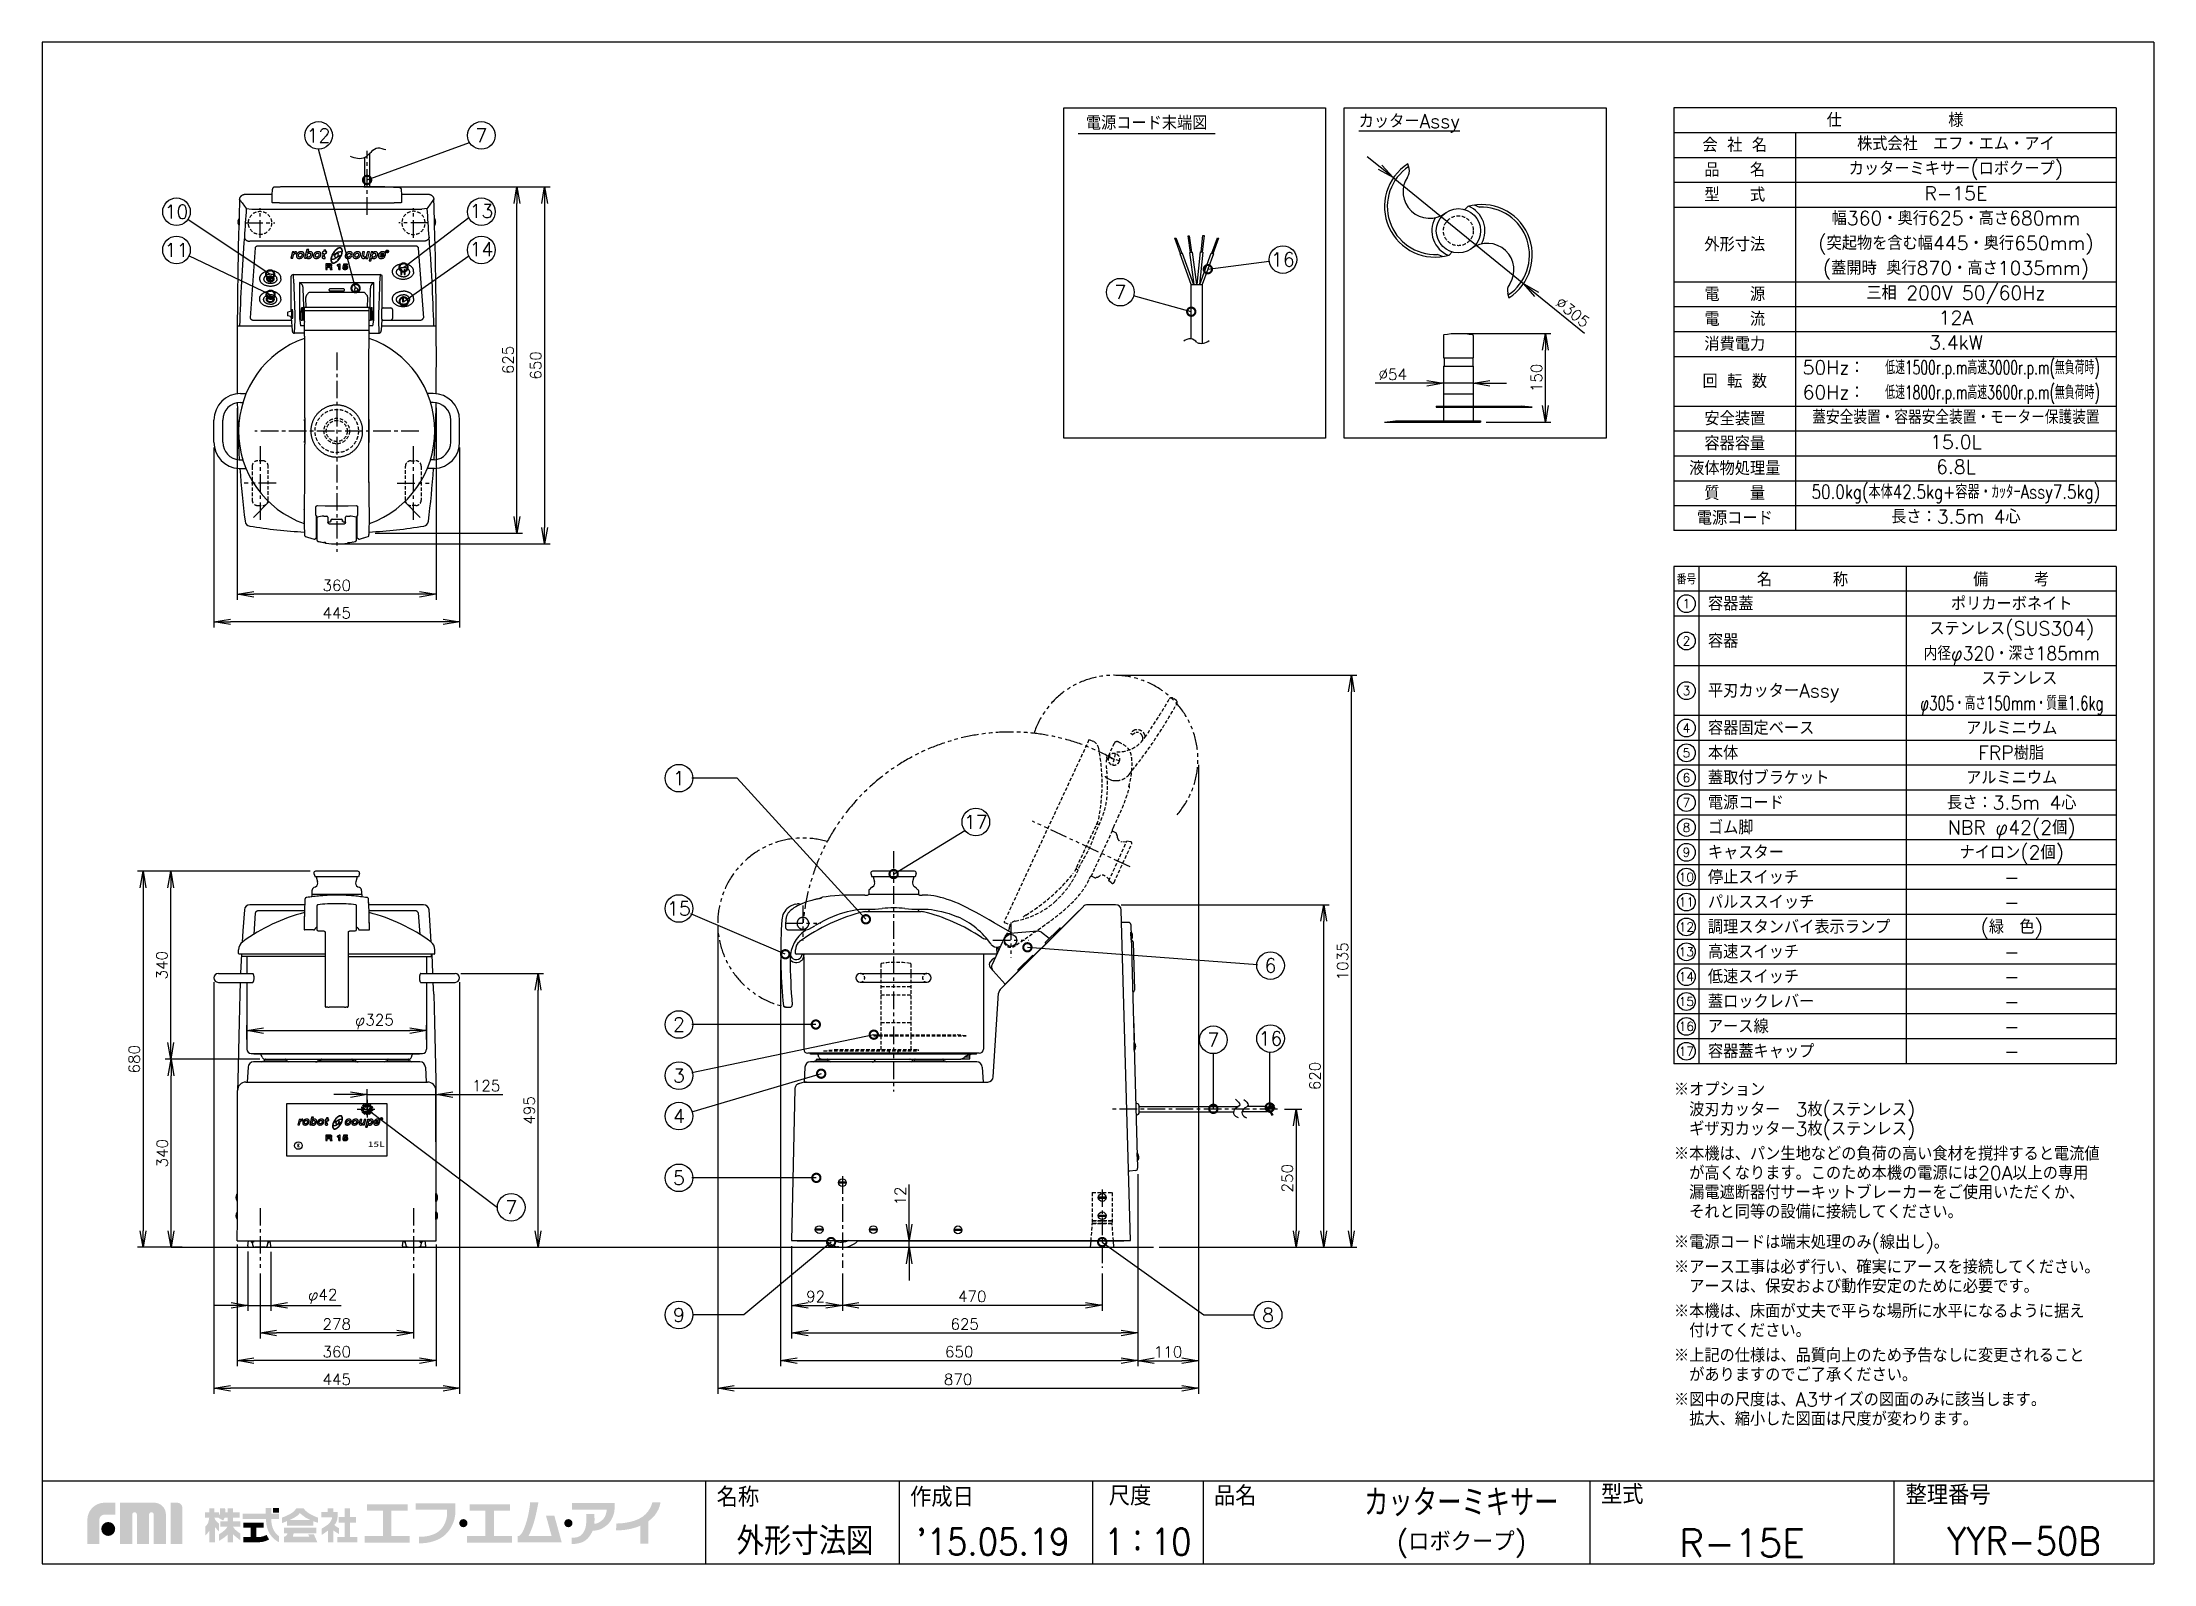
# Model space of a CAD drawing. Extents: x 230 to 4050, y 0 to 2754.
import ezdxf
from ezdxf.enums import TextEntityAlignment as Align

# ---------------------------------------------------------------- set-up
doc = ezdxf.new("R2010")
doc.units = 0
doc.header["$PDMODE"] = 3
for name, pattern in [('CENTER', [50.8, 31.75, -6.35, 6.35, -6.35]), ('HIDDEN', [9.525, 6.35, -3.175]), ('PHANTOM', [63.5, 31.75, -6.35, 6.35, -6.35, 6.35, -6.35])]:
    doc.linetypes.add(name, pattern=pattern)
doc.layers.get('0').update_dxf_attribs({"linetype": 'CONTINUOUS'})
doc.layers.get('DEFPOINTS').update_dxf_attribs({"linetype": 'CONTINUOUS'})
for name, color, linetype in [('DANMEN', 7, 'CONTINUOUS'), ('SIYOU', 7, 'CONTINUOUS'), ('SUNPOU', 7, 'CONTINUOUS'), ('WAKU', 7, 'CONTINUOUS')]:
    doc.layers.add(name, color=color, linetype=linetype)
doc.styles.add('MSゴシック', font='MS Gothic.ttf')
doc.styles.get("Standard").update_dxf_attribs({"font": 'SIMPLEX.shx', "bigfont": 'extfont.shx'})
doc.dimstyles.get("Standard").update_dxf_attribs({"dimscale": 10, "dimtxt": 2, "dimasz": 3, "dimexe": 1, "dimexo": 1, "dimgap": 0.6, "dimtad": 3, "dimdec": 0, "dimzin": 0, "dimdsep": 46, "dimtxsty": 'STANDARD', "dimblk1": 'OPEN', "dimblk2": 'OPEN', "dimsah": 1, "dimcen": 1.5, "dimadec": 0, "dimazin": 0, "dimtfac": 1, "dimtdec": 0, "dimtmove": 0, "dimatfit": 0, "dimldrblk": 'DOTSMALL', "dimfxl": 1, "dimtvp": 1, "dimtolj": 1, "dimtzin": 0, "dimarcsym": 0})

msp = doc.modelspace()

# ---------------------------------------------------------------- texts
at = {"color": 2, "style": 'MSゴシック', "width": 1.5}
msp.add_text('15L', height=10, dxfattribs=at).set_placement((819, 754.3))
at = {"color": 2}
msp.add_text('E', height=5, dxfattribs=at).set_placement((691.8, 754.3))
at = {"layer": 'SIYOU', "color": 1}
msp.add_text('電源コード末端図', height=25, dxfattribs=at).set_placement((2228, 2608.7), align=Align.MIDDLE)
for s, p in [('%%UカッターAssy', (2611.7, 2598.2)), ('※オプション', (3182, 846)), ('\u3000波刃カッター\u30003枚(ステンレス)', (3182, 809.7)), ('\u3000ギザ刃カッター3枚(ステンレス)', (3182, 774.7)), ('※本機は、パン生地などの負荷の高い食材を撹拌すると電流値', (3182, 729.7)), ('\u3000漏電遮断器付サーキットブレーカーをご使用いただくか、', (3182, 659.7)), ('\u3000が高くなります。このため本機の電源には20A以上の専用', (3182, 694.7)), ('\u3000それと同等の設備に接続してください。', (3182, 624.7)), ('※電源コードは端末処理のみ(線出し)。', (3182, 569.7)), ('※アース工事は必ず行い、確実にアースを接続してください。', (3182, 524.7)), ('\u3000アースは、保安および動作安定のために必要です。', (3182, 489.7)), ('※本機は、床面が丈夫で平らな場所に水平になるように据え', (3182, 444.7)), ('\u3000付けてください。', (3182, 409.7)), ('※上記の仕様は、品質向上のため予告なしに変更されること', (3182, 364.7)), ('\u3000がありますのでご了承ください。', (3182, 329.7)), ('※図中の尺度は、A3サイズの図面のみに該当します。', (3182, 284.7)), ('\u3000拡大、縮小した図面は尺度が変わります。', (3182, 249.7))]:
    msp.add_text(s, height=25, dxfattribs=at).set_placement(p)
at = {"layer": 'SIYOU'}
for s, p in [('仕\u3000\u3000\u3000\u3000\u3000\u3000\u3000様', (3582, 2612.5)), ('会 社 名', (3292, 2567.5)), ('品\u3000\u3000名', (3292, 2522.5)), ('型\u3000\u3000式', (3292, 2477.5)), ('外形寸法', (3292, 2387.5)), ('電\u3000\u3000源', (3292, 2297.5)), ('電\u3000\u3000流', (3292, 2252.5)), ('消費電力', (3292, 2207.5)), ('回 転 数', (3292, 2140)), ('安全装置', (3292.1, 2072.5)), ('容器容量', (3292, 2027.5)), ('液体物処理量', (3292, 1982.5)), ('質\u3000\u3000量', (3292, 1937.5)), ('電源コード', (3292, 1892.5))]:
    msp.add_text(s, height=25, dxfattribs=at).set_placement(p, align=Align.MIDDLE_CENTER)
at = {"layer": 'SIYOU', "color": 1}
for s, p in [('株式会社\u3000エフ・エム・アイ', (3692, 2570)), ('カッターミキサー(ロボクープ)', (3692, 2525)), ('R-15E', (3692, 2480)), ('幅360・奥行625・高さ680mm', (3692, 2435)), ('(突起物を含む幅445・奥行650mm)', (3692, 2390)), ('(蓋開時 奥行870・高さ1035mm)', (3692, 2345)), ('三相 200V 50/60Hz', (3692, 2300)), ('12A', (3692, 2255)), ('3.4kW', (3692, 2210)), ('15.0L', (3692, 2030)), ('6.8L', (3692, 1985)), ('長さ：3.5m 4心', (3692, 1895)), ('ポリカーボネイト', (3793, 1737.5)), ('ステンレス(SUS304)', (3793, 1692.5)), ('\u3000ステンレス', (3793, 1602.5)), ('アルミニウム', (3793, 1512.5)), ('FRP樹脂', (3792, 1467.5)), ('アルミニウム', (3793, 1422.5)), ('長さ：3.5m 4心', (3793, 1377.5)), ('NBR φ42(2個)', (3793, 1332.5)), ('ナイロン(2個)', (3793, 1287.5)), ('-', (3793, 1242.5)), ('-', (3793, 1197.5)), ('(緑\u3000色)', (3793, 1152.5)), ('-', (3793, 1107.5)), ('-', (3793, 1062.5)), ('-', (3793, 1017.5)), ('-', (3793, 972.5)), ('-', (3793, 927.5))]:
    msp.add_text(s, height=25, dxfattribs=at).set_placement(p, align=Align.MIDDLE_CENTER)
for s, p in [('50Hz：', (3414.7, 2165)), ('60Hz：', (3414.7, 2120))]:
    msp.add_text(s, height=25, dxfattribs=at).set_placement(p, align=Align.MIDDLE_LEFT)
for s, width, p in [('低速1500r.p.m高速3000r.p.m(無負荷時)', 0.65, (3758.3, 2165)), ('低速1800r.p.m高速3600r.p.m(無負荷時)', 0.65, (3758.3, 2120)), ('蓋安全装置・容器安全装置・モーター保護装置', 0.9, (3692, 2075)), ('50.0kg(本体42.5kg+容器・ｶｯﾀｰAssy7.5kg)', 0.8, (3692, 1940)), ('内径φ320・深さ185mm', 0.9, (3793, 1647.5)), ('φ305・高さ150mm・質量1.6kg', 0.7, (3793, 1557.5))]:
    msp.add_text(s, height=25, dxfattribs=dict(at, width=width)).set_placement(p, align=Align.MIDDLE_CENTER)
at = {"layer": 'SIYOU'}
for s, height, p in [('名\u3000\u3000\u3000\u3000称', 25, (3414.5, 1782.5)), ('備\u3000\u3000\u3000考', 25, (3792, 1782.5)), ('番号', 16.07, (3204.5, 1782.5)), ('1', 16.1, (3204.5, 1737.5)), ('2', 16.1, (3204.5, 1670)), ('3', 16.1, (3204.5, 1580)), ('4', 16.1, (3204.5, 1512.5)), ('5', 16.1, (3204.5, 1467.5)), ('6', 16.1, (3204.5, 1422.5)), ('7', 16.1, (3204.5, 1377.5)), ('8', 16.1, (3204.5, 1332.5)), ('9', 16.1, (3204.5, 1287.5)), ('10', 16.07, (3204.5, 1242.5)), ('11', 16.07, (3204.5, 1197.5)), ('12', 16.07, (3204.5, 1152.5)), ('13', 16.07, (3204.5, 1107.5)), ('14', 16.07, (3204.5, 1062.5)), ('15', 16.07, (3204.5, 1017.5)), ('16', 16.07, (3204.5, 972.5)), ('17', 16.07, (3204.5, 927.5))]:
    msp.add_text(s, height=height, dxfattribs=at).set_placement(p, align=Align.MIDDLE)
for s, p in [('容器蓋', (3243.4, 1737.5)), ('容器', (3243.4, 1670)), ('平刃カッターAssy', (3243.4, 1580)), ('容器固定ベース', (3243.4, 1512.5)), ('本体', (3243.4, 1467.5)), ('蓋取付ブラケット', (3243.4, 1422.5)), ('電源コード', (3243.4, 1377.5)), ('ゴム脚', (3243.4, 1332.5)), ('キャスター', (3243.4, 1287.5)), ('停止スイッチ', (3243.4, 1242.5)), ('パルススイッチ', (3243.4, 1197.5)), ('調理スタンバイ表示ランプ', (3243.4, 1152.5)), ('高速スイッチ', (3243.4, 1107.5)), ('低速スイッチ', (3243.4, 1062.5)), ('蓋ロックレバー', (3243.4, 1017.5)), ('アース線', (3243.4, 972.5)), ('容器蓋キャップ', (3243.4, 927.5))]:
    msp.add_text(s, height=25, dxfattribs=at).set_placement(p, align=Align.MIDDLE_LEFT)
at = {"layer": 'SUNPOU'}
for s, p in [('12', (729.9, 2584.8)), ('7', (1024.5, 2584.8)), ('10', (472.9, 2446.7)), ('13', (1024.5, 2448)), ('11', (472.9, 2377.5)), ('14', (1024.5, 2378.9)), ('16', (2474.5, 2360.2)), ('7', (2180.4, 2301.2)), ('1', (1381.9, 1421.7)), ('17', (1919, 1342.3)), ('15', (1381.9, 1185.8)), ('6', (2452.1, 1082.6)), ('2', (1381.9, 975.9)), ('7', (2348.7, 948.2)), ('16', (2452.1, 950.5)), ('3', (1381.9, 883.4)), ('4', (1381.9, 810.2)), ('5', (1381.9, 698.4)), ('7', (1078.4, 645)), ('9', (1381.9, 450.3)), ('8', (2447.8, 450.3))]:
    msp.add_text(s, height=25, dxfattribs=at).set_placement(p, align=Align.MIDDLE)
at = {"layer": 'WAKU'}
for s, p in [('名称', (1450, 103.1)), ('作成日', (1800, 103.1)), ('尺度', (2159.5, 105.4)), ('品名', (2349.7, 105.4)), ('型式', (3049.9, 108)), ('整理番号', (3600.9, 107.1))]:
    msp.add_text(s, height=35, dxfattribs=at).set_placement(p)
at = {"layer": 'WAKU', "color": 1, "width": 0.8}
msp.add_text('カッターミキサー', height=50, dxfattribs=at).set_placement((2797.4, 112.5), align=Align.MIDDLE)
at = {"layer": 'WAKU', "color": 1, "width": 0.9}
for s, height, p in [('外形寸法図', 50, (1610, 16)), ("'15.05.19", 48, (1950, 16)), ('1：10', 48, (2230, 16)), ('YYR-50B', 50, (3815, 16))]:
    msp.add_text(s, height=height, dxfattribs=at).set_placement(p, align=Align.CENTER)
at = {"layer": 'WAKU', "color": 1}
for s, height, p in [('(ロボクープ)', 35, (2797.4, 37.5)), ('R-15E', 50, (3305, 37.5))]:
    msp.add_text(s, height=height, dxfattribs=at).set_placement(p, align=Align.MIDDLE)

# ---------------------------------------------------------------- blocks, each defined once
blk = doc.blocks.new('_DotSmall')
at = {"color": 0, "linetype": 'ByBlock', "const_width": 0.5}
blk.add_lwpolyline([(-0.0625, 0, 1), (0.0625, 0, 1)], format="xyb", close=True, dxfattribs=at)
blk = doc.blocks.new('_OPEN')
at = {"color": 0, "linetype": 'ByBlock'}
for p, q in [((-1, 0.17), (0, 0)), ((0, 0), (-1, -0.17)), ((0, 0), (-1, 0))]:
    blk.add_line(p, q, dxfattribs=at)
blk = doc.blocks.new('*D2')
at = {"layer": 'DEFPOINTS', "color": 0}
for p in [(1585.6, 584.8), (1677.6, 535.4), (1677.6, 467.7)]:
    blk.add_point(p, dxfattribs=at)
at = {"layer": 'SUNPOU', "color": 0, "lineweight": -2}
for p, q in [((1585.6, 574.8), (1585.6, 457.7)), ((1677.6, 525.4), (1677.6, 457.7)), ((1615.6, 467.7), (1647.6, 467.7))]:
    blk.add_line(p, q, dxfattribs=at)
at = {"layer": 'SUNPOU', "color": 0, "lineweight": -2, "xscale": 30, "yscale": 30, "zscale": 30, "rotation": 180}
blk.add_blockref('_OPEN', (1585.6, 467.7), dxfattribs=at)
at = {"layer": 'SUNPOU', "color": 0, "lineweight": -2, "xscale": 30, "yscale": 30, "zscale": 30}
blk.add_blockref('_OPEN', (1677.6, 467.7), dxfattribs=at)
at = {"layer": 'SUNPOU', "color": 0, "insert": (1629.1, 483.7), "char_height": 20, "attachment_point": 5}
blk.add_mtext('\\A1;92', dxfattribs=at)
blk = doc.blocks.new('*D3')
at = {"layer": 'DEFPOINTS', "color": 0}
for p in [(2168.8, 1607.8), (2598.5, 1607.8), (2240.5, 572.7)]:
    blk.add_point(p, dxfattribs=at)
at = {"layer": 'SUNPOU', "color": 0, "lineweight": -2}
for p, q in [((2178.8, 1607.8), (2608.5, 1607.8)), ((2598.5, 602.7), (2598.5, 1577.8)), ((2250.5, 572.7), (2608.5, 572.7))]:
    blk.add_line(p, q, dxfattribs=at)
at = {"layer": 'SUNPOU', "color": 0, "lineweight": -2, "xscale": 30, "yscale": 30, "zscale": 30}
for p, rotation in [((2598.5, 1607.8), 90), ((2598.5, 572.7), 270)]:
    blk.add_blockref('_OPEN', p, dxfattribs=dict(at, rotation=rotation))
at = {"layer": 'SUNPOU', "color": 0, "insert": (2582.5, 1090.2), "char_height": 20, "attachment_point": 5, "rotation": 90}
blk.add_mtext('\\A1;1035', dxfattribs=at)
blk = doc.blocks.new('*D4')
at = {"layer": 'DEFPOINTS', "color": 0}
for p in [(801.7, 2491.5), (1088.8, 2491.5), (822.4, 1865.2)]:
    blk.add_point(p, dxfattribs=at)
at = {"layer": 'SUNPOU', "color": 0, "lineweight": -2}
for p, q in [((811.7, 2491.5), (1098.8, 2491.5)), ((1088.8, 1895.2), (1088.8, 2461.5)), ((832.4, 1865.2), (1098.8, 1865.2))]:
    blk.add_line(p, q, dxfattribs=at)
at = {"layer": 'SUNPOU', "color": 0, "lineweight": -2, "xscale": 30, "yscale": 30, "zscale": 30}
for p, rotation in [((1088.8, 2491.5), 90), ((1088.8, 1865.2), 270)]:
    blk.add_blockref('_OPEN', p, dxfattribs=dict(at, rotation=rotation))
at = {"layer": 'SUNPOU', "color": 0, "insert": (1072.8, 2178.4), "char_height": 20, "attachment_point": 5, "rotation": 90}
blk.add_mtext('\\A1;625\\P', dxfattribs=at)
blk = doc.blocks.new('*D5')
at = {"layer": 'DEFPOINTS', "color": 0}
for p in [(1565.9, 1102.7), (2211.9, 714.8), (2211.9, 367.7)]:
    blk.add_point(p, dxfattribs=at)
at = {"layer": 'SUNPOU', "color": 0, "lineweight": -2}
for p, q in [((1565.9, 1092.7), (1565.9, 357.7)), ((2211.9, 704.8), (2211.9, 357.7)), ((1595.9, 367.7), (2181.9, 367.7))]:
    blk.add_line(p, q, dxfattribs=at)
at = {"layer": 'SUNPOU', "color": 0, "lineweight": -2, "xscale": 30, "yscale": 30, "zscale": 30, "rotation": 180}
blk.add_blockref('_OPEN', (1565.9, 367.7), dxfattribs=at)
at = {"layer": 'SUNPOU', "color": 0, "lineweight": -2, "xscale": 30, "yscale": 30, "zscale": 30}
blk.add_blockref('_OPEN', (2211.9, 367.7), dxfattribs=at)
at = {"layer": 'SUNPOU', "color": 0, "insert": (1888.9, 383.7), "char_height": 20, "attachment_point": 5}
blk.add_mtext('\\A1;650', dxfattribs=at)
blk = doc.blocks.new('*D6')
at = {"layer": 'DEFPOINTS', "color": 0}
for p in [(2321.8, 1455.8), (1452, 1159), (2321.8, 317.7)]:
    blk.add_point(p, dxfattribs=at)
at = {"layer": 'SUNPOU', "color": 0, "lineweight": -2}
for p, q in [((2321.8, 1445.8), (2321.8, 307.7)), ((1452, 1149), (1452, 307.7)), ((1482, 317.7), (2291.8, 317.7))]:
    blk.add_line(p, q, dxfattribs=at)
at = {"layer": 'SUNPOU', "color": 0, "lineweight": -2, "xscale": 30, "yscale": 30, "zscale": 30, "rotation": 180}
blk.add_blockref('_OPEN', (1452, 317.7), dxfattribs=at)
at = {"layer": 'SUNPOU', "color": 0, "lineweight": -2, "xscale": 30, "yscale": 30, "zscale": 30}
blk.add_blockref('_OPEN', (2321.8, 317.7), dxfattribs=at)
at = {"layer": 'SUNPOU', "color": 0, "insert": (1886.9, 333.7), "char_height": 20, "attachment_point": 5}
blk.add_mtext('\\A1;870', dxfattribs=at)
blk = doc.blocks.new('*D7')
at = {"layer": 'DEFPOINTS', "color": 0}
for p in [(463.1, 913.2), (633.7, 913.2), (463.3, 572.7)]:
    blk.add_point(p, dxfattribs=at)
at = {"layer": 'SUNPOU', "color": 0, "lineweight": -2}
for p, q in [((623.7, 913.2), (453.1, 913.2)), ((463.1, 602.7), (463.1, 883.2)), ((453.3, 572.7), (453.1, 572.7))]:
    blk.add_line(p, q, dxfattribs=at)
at = {"layer": 'SUNPOU', "color": 0, "lineweight": -2, "xscale": 30, "yscale": 30, "zscale": 30}
for p, rotation in [((463.1, 913.2), 90), ((463.1, 572.7), 270)]:
    blk.add_blockref('_OPEN', p, dxfattribs=dict(at, rotation=rotation))
at = {"layer": 'SUNPOU', "color": 0, "insert": (447.1, 742.9), "char_height": 20, "attachment_point": 5, "rotation": 90}
blk.add_mtext('\\A1;340', dxfattribs=at)
blk = doc.blocks.new('*D8')
at = {"layer": 'DEFPOINTS', "color": 0}
for p in [(462.5, 1253.2), (724.5, 1253.2), (633.7, 913.2)]:
    blk.add_point(p, dxfattribs=at)
at = {"layer": 'SUNPOU', "color": 0, "lineweight": -2}
for p, q in [((714.5, 1253.2), (452.5, 1253.2)), ((462.5, 943.2), (462.5, 1223.2)), ((623.7, 913.2), (452.5, 913.2))]:
    blk.add_line(p, q, dxfattribs=at)
at = {"layer": 'SUNPOU', "color": 0, "lineweight": -2, "xscale": 30, "yscale": 30, "zscale": 30}
for p, rotation in [((462.5, 1253.2), 90), ((462.5, 913.2), 270)]:
    blk.add_blockref('_OPEN', p, dxfattribs=dict(at, rotation=rotation))
at = {"layer": 'SUNPOU', "color": 0, "insert": (446.5, 1083.2), "char_height": 20, "attachment_point": 5, "rotation": 90}
blk.add_mtext('\\A1;340', dxfattribs=at)
blk = doc.blocks.new('*D9')
at = {"layer": 'DEFPOINTS', "color": 0}
for p in [(724.5, 1253.2), (412.5, 572.7), (493.2, 572.7)]:
    blk.add_point(p, dxfattribs=at)
at = {"layer": 'SUNPOU', "color": 0, "lineweight": -2}
for p, q in [((714.5, 1253.2), (402.5, 1253.2)), ((412.5, 1223.2), (412.5, 602.7)), ((483.2, 572.7), (402.5, 572.7))]:
    blk.add_line(p, q, dxfattribs=at)
at = {"layer": 'SUNPOU', "color": 0, "lineweight": -2, "xscale": 30, "yscale": 30, "zscale": 30}
for p, rotation in [((412.5, 1253.2), 90), ((412.5, 572.7), 270)]:
    blk.add_blockref('_OPEN', p, dxfattribs=dict(at, rotation=rotation))
at = {"layer": 'SUNPOU', "color": 0, "insert": (396.5, 913), "char_height": 20, "attachment_point": 5, "rotation": 90}
blk.add_mtext('\\A1;680', dxfattribs=at)
blk = doc.blocks.new('*D10')
at = {"layer": 'DEFPOINTS', "color": 0}
for p in [(977.1, 1068.2), (1127, 1068.2), (1077, 572.7)]:
    blk.add_point(p, dxfattribs=at)
at = {"layer": 'SUNPOU', "color": 0, "lineweight": -2}
for p, q in [((987.1, 1068.2), (1137, 1068.2)), ((1127, 602.7), (1127, 1038.2)), ((1087, 572.7), (1137, 572.7))]:
    blk.add_line(p, q, dxfattribs=at)
at = {"layer": 'SUNPOU', "color": 0, "lineweight": -2, "xscale": 30, "yscale": 30, "zscale": 30}
for p, rotation in [((1127, 1068.2), 90), ((1127, 572.7), 270)]:
    blk.add_blockref('_OPEN', p, dxfattribs=dict(at, rotation=rotation))
at = {"layer": 'SUNPOU', "color": 0, "insert": (1111, 820.4), "char_height": 20, "attachment_point": 5, "rotation": 90}
blk.add_mtext('\\A1;495', dxfattribs=at)
blk = doc.blocks.new('*D11')
at = {"layer": 'DEFPOINTS', "color": 0}
for p in [(2321.8, 1455.8), (2211.9, 714.8), (2321.8, 367.5)]:
    blk.add_point(p, dxfattribs=at)
at = {"layer": 'SUNPOU', "color": 0, "lineweight": -2}
for p, q in [((2321.8, 1445.8), (2321.8, 357.5)), ((2211.9, 704.8), (2211.9, 357.5)), ((2241.9, 367.5), (2291.8, 367.5))]:
    blk.add_line(p, q, dxfattribs=at)
at = {"layer": 'SUNPOU', "color": 0, "lineweight": -2, "xscale": 30, "yscale": 30, "zscale": 30, "rotation": 180}
blk.add_blockref('_OPEN', (2211.9, 367.5), dxfattribs=at)
at = {"layer": 'SUNPOU', "color": 0, "lineweight": -2, "xscale": 30, "yscale": 30, "zscale": 30}
blk.add_blockref('_OPEN', (2321.8, 367.5), dxfattribs=at)
at = {"layer": 'SUNPOU', "color": 0, "insert": (2266.7, 383.5), "char_height": 20, "attachment_point": 5}
blk.add_mtext('\\A1;110', dxfattribs=at)
blk = doc.blocks.new('*D12')
at = {"layer": 'DEFPOINTS', "color": 0}
for p in [(601.8, 575), (643.8, 574.8), (601.8, 467.7)]:
    blk.add_point(p, dxfattribs=at)
at = {"layer": 'SUNPOU', "color": 0, "lineweight": -2}
for p, q in [((601.8, 565), (601.8, 457.7)), ((643.8, 564.8), (643.8, 457.7)), ((571.8, 467.7), (541.8, 467.7)), ((601.8, 467.7), (643.8, 467.7)), ((673.8, 467.7), (771, 467.7))]:
    blk.add_line(p, q, dxfattribs=at)
at = {"layer": 'SUNPOU', "color": 0, "lineweight": -2, "xscale": 30, "yscale": 30, "zscale": 30}
blk.add_blockref('_OPEN', (601.8, 467.7), dxfattribs=at)
at = {"layer": 'SUNPOU', "color": 0, "lineweight": -2, "xscale": 30, "yscale": 30, "zscale": 30, "rotation": 180}
blk.add_blockref('_OPEN', (643.8, 467.7), dxfattribs=at)
at = {"layer": 'SUNPOU', "color": 0, "insert": (737.4, 483.7), "char_height": 20, "attachment_point": 5}
blk.add_mtext('\\A1;φ42', dxfattribs=at)
blk = doc.blocks.new('*D13')
at = {"layer": 'DEFPOINTS', "color": 0}
for p in [(624, 535.4), (901.7, 535.4), (624, 417.7)]:
    blk.add_point(p, dxfattribs=at)
at = {"layer": 'SUNPOU', "color": 0, "lineweight": -2}
for p, q in [((624, 525.4), (624, 407.7)), ((901.7, 525.4), (901.7, 407.7)), ((871.7, 417.7), (654, 417.7))]:
    blk.add_line(p, q, dxfattribs=at)
at = {"layer": 'SUNPOU', "color": 0, "lineweight": -2, "xscale": 30, "yscale": 30, "zscale": 30, "rotation": 180}
blk.add_blockref('_OPEN', (624, 417.7), dxfattribs=at)
at = {"layer": 'SUNPOU', "color": 0, "lineweight": -2, "xscale": 30, "yscale": 30, "zscale": 30}
blk.add_blockref('_OPEN', (901.7, 417.7), dxfattribs=at)
at = {"layer": 'SUNPOU', "color": 0, "insert": (762.8, 433.7), "char_height": 20, "attachment_point": 5}
blk.add_mtext('\\A1;278', dxfattribs=at)
blk = doc.blocks.new('*D14')
at = {"layer": 'DEFPOINTS', "color": 0}
for p in [(872.8, 2491.5), (762.8, 1845.6), (1138.8, 1845.6)]:
    blk.add_point(p, dxfattribs=at)
at = {"layer": 'SUNPOU', "color": 0, "lineweight": -2}
for p, q in [((882.8, 2491.5), (1148.8, 2491.5)), ((1138.8, 2461.5), (1138.8, 1875.6)), ((772.8, 1845.6), (1148.8, 1845.6))]:
    blk.add_line(p, q, dxfattribs=at)
at = {"layer": 'SUNPOU', "color": 0, "lineweight": -2, "xscale": 30, "yscale": 30, "zscale": 30}
for p, rotation in [((1138.8, 2491.5), 90), ((1138.8, 1845.6), 270)]:
    blk.add_blockref('_OPEN', p, dxfattribs=dict(at, rotation=rotation))
at = {"layer": 'SUNPOU', "color": 0, "insert": (1122.8, 2168.5), "char_height": 20, "attachment_point": 5, "rotation": 90}
blk.add_mtext('\\A1;650', dxfattribs=at)
blk = doc.blocks.new('*D15')
at = {"layer": 'DEFPOINTS', "color": 0}
for p in [(2792.1, 2226.1), (2949.3, 2226.1), (2832, 2066.1)]:
    blk.add_point(p, dxfattribs=at)
at = {"layer": 'SUNPOU', "color": 0, "lineweight": -2}
for p, q in [((2802.1, 2226.1), (2959.3, 2226.1)), ((2949.3, 2096.1), (2949.3, 2196.1)), ((2842, 2066.1), (2959.3, 2066.1))]:
    blk.add_line(p, q, dxfattribs=at)
at = {"layer": 'SUNPOU', "color": 0, "lineweight": -2, "xscale": 30, "yscale": 30, "zscale": 30}
for p, rotation in [((2949.3, 2226.1), 90), ((2949.3, 2066.1), 270)]:
    blk.add_blockref('_OPEN', p, dxfattribs=dict(at, rotation=rotation))
at = {"layer": 'SUNPOU', "color": 0, "insert": (2933.3, 2146.1), "char_height": 20, "attachment_point": 5, "rotation": 90}
blk.add_mtext('\\A1;150', dxfattribs=at)
blk = doc.blocks.new('*D16')
at = {"layer": 'DEFPOINTS', "color": 0}
for p in [(2765, 2136.3), (2819, 2136.3), (2819, 2136.3)]:
    blk.add_point(p, dxfattribs=at)
at = {"layer": 'SUNPOU', "color": 0, "lineweight": -2}
for p, q in [((2735, 2136.3), (2641.6, 2136.3)), ((2819, 2136.3), (2765, 2136.3)), ((2849, 2136.3), (2879, 2136.3))]:
    blk.add_line(p, q, dxfattribs=at)
at = {"layer": 'SUNPOU', "color": 0, "lineweight": -2, "xscale": 30, "yscale": 30, "zscale": 30}
blk.add_blockref('_OPEN', (2765, 2136.3), dxfattribs=at)
at = {"layer": 'SUNPOU', "color": 0, "lineweight": -2, "xscale": 30, "yscale": 30, "zscale": 30, "rotation": 180}
blk.add_blockref('_OPEN', (2819, 2136.3), dxfattribs=at)
at = {"layer": 'SUNPOU', "color": 0, "insert": (2673.3, 2152.3), "char_height": 20, "attachment_point": 5}
blk.add_mtext('\\A1;%%c54', dxfattribs=at)
blk = doc.blocks.new('*D17')
at = {"layer": 'DEFPOINTS', "color": 0}
for p in [(925.3, 965), (600.3, 938.9), (925.3, 938.9)]:
    blk.add_point(p, dxfattribs=at)
at = {"layer": 'SUNPOU', "color": 0, "lineweight": -2}
for p, q in [((600.3, 948.9), (600.3, 975)), ((630.3, 965), (895.3, 965)), ((925.3, 948.9), (925.3, 975))]:
    blk.add_line(p, q, dxfattribs=at)
at = {"layer": 'SUNPOU', "color": 0, "lineweight": -2, "xscale": 30, "yscale": 30, "zscale": 30, "rotation": 180}
blk.add_blockref('_OPEN', (600.3, 965), dxfattribs=at)
at = {"layer": 'SUNPOU', "color": 0, "lineweight": -2, "xscale": 30, "yscale": 30, "zscale": 30}
blk.add_blockref('_OPEN', (925.3, 965), dxfattribs=at)
at = {"layer": 'SUNPOU', "color": 0, "insert": (830.9, 981), "char_height": 20, "attachment_point": 5}
blk.add_mtext('\\A1;φ325', dxfattribs=at)
blk = doc.blocks.new('*D18')
at = {"layer": 'DEFPOINTS', "color": 0}
for p in [(540.6, 2029.8), (985.1, 2029.8), (540.6, 1704.6)]:
    blk.add_point(p, dxfattribs=at)
at = {"layer": 'SUNPOU', "color": 0, "lineweight": -2}
for p, q in [((540.6, 2019.8), (540.6, 1694.6)), ((985.1, 2019.8), (985.1, 1694.6)), ((955.1, 1704.6), (570.6, 1704.6))]:
    blk.add_line(p, q, dxfattribs=at)
at = {"layer": 'SUNPOU', "color": 0, "lineweight": -2, "xscale": 30, "yscale": 30, "zscale": 30, "rotation": 180}
blk.add_blockref('_OPEN', (540.6, 1704.6), dxfattribs=at)
at = {"layer": 'SUNPOU', "color": 0, "lineweight": -2, "xscale": 30, "yscale": 30, "zscale": 30}
blk.add_blockref('_OPEN', (985.1, 1704.6), dxfattribs=at)
at = {"layer": 'SUNPOU', "color": 0, "insert": (762.8, 1720.6), "char_height": 20, "attachment_point": 5}
blk.add_mtext('\\A1;445', dxfattribs=at)
blk = doc.blocks.new('*D19')
at = {"layer": 'DEFPOINTS', "color": 0}
for p in [(1677.6, 535.4), (2147.6, 535.4), (2147.6, 467.8)]:
    blk.add_point(p, dxfattribs=at)
at = {"layer": 'SUNPOU', "color": 0, "lineweight": -2}
for p, q in [((1677.6, 525.4), (1677.6, 457.8)), ((2147.6, 525.4), (2147.6, 457.8)), ((1707.6, 467.8), (2117.6, 467.8))]:
    blk.add_line(p, q, dxfattribs=at)
at = {"layer": 'SUNPOU', "color": 0, "lineweight": -2, "xscale": 30, "yscale": 30, "zscale": 30, "rotation": 180}
blk.add_blockref('_OPEN', (1677.6, 467.8), dxfattribs=at)
at = {"layer": 'SUNPOU', "color": 0, "lineweight": -2, "xscale": 30, "yscale": 30, "zscale": 30}
blk.add_blockref('_OPEN', (2147.6, 467.8), dxfattribs=at)
at = {"layer": 'SUNPOU', "color": 0, "insert": (1912.6, 483.8), "char_height": 20, "attachment_point": 5}
blk.add_mtext('\\A1;470', dxfattribs=at)
blk = doc.blocks.new('*D20')
at = {"layer": 'DEFPOINTS', "color": 0}
for p in [(540.6, 1062.4), (985.1, 1062.4), (540.6, 317.7)]:
    blk.add_point(p, dxfattribs=at)
at = {"layer": 'SUNPOU', "color": 0, "lineweight": -2}
for p, q in [((540.6, 1052.4), (540.6, 307.7)), ((985.1, 1052.4), (985.1, 307.7)), ((955.1, 317.7), (570.6, 317.7))]:
    blk.add_line(p, q, dxfattribs=at)
at = {"layer": 'SUNPOU', "color": 0, "lineweight": -2, "xscale": 30, "yscale": 30, "zscale": 30, "rotation": 180}
blk.add_blockref('_OPEN', (540.6, 317.7), dxfattribs=at)
at = {"layer": 'SUNPOU', "color": 0, "lineweight": -2, "xscale": 30, "yscale": 30, "zscale": 30}
blk.add_blockref('_OPEN', (985.1, 317.7), dxfattribs=at)
at = {"layer": 'SUNPOU', "color": 0, "insert": (762.8, 333.7), "char_height": 20, "attachment_point": 5}
blk.add_mtext('\\A1;445', dxfattribs=at)
blk = doc.blocks.new('*D21')
at = {"layer": 'DEFPOINTS', "color": 0}
for p in [(582.9, 587.7), (942.7, 587.7), (582.9, 367.7)]:
    blk.add_point(p, dxfattribs=at)
at = {"layer": 'SUNPOU', "color": 0, "lineweight": -2}
for p, q in [((582.9, 577.7), (582.9, 357.7)), ((942.7, 577.7), (942.7, 357.7)), ((912.7, 367.7), (612.9, 367.7))]:
    blk.add_line(p, q, dxfattribs=at)
at = {"layer": 'SUNPOU', "color": 0, "lineweight": -2, "xscale": 30, "yscale": 30, "zscale": 30, "rotation": 180}
blk.add_blockref('_OPEN', (582.9, 367.7), dxfattribs=at)
at = {"layer": 'SUNPOU', "color": 0, "lineweight": -2, "xscale": 30, "yscale": 30, "zscale": 30}
blk.add_blockref('_OPEN', (942.7, 367.7), dxfattribs=at)
at = {"layer": 'SUNPOU', "color": 0, "insert": (762.8, 383.7), "char_height": 20, "attachment_point": 5}
blk.add_mtext('\\A1;360', dxfattribs=at)
blk = doc.blocks.new('*D22')
at = {"layer": 'DEFPOINTS', "color": 0}
for p in [(2171.9, 1192.7), (2548.5, 1192.7), (2240.5, 572.7)]:
    blk.add_point(p, dxfattribs=at)
at = {"layer": 'SUNPOU', "color": 0, "lineweight": -2}
for p, q in [((2181.9, 1192.7), (2558.5, 1192.7)), ((2548.5, 602.7), (2548.5, 1162.7)), ((2250.5, 572.7), (2558.5, 572.7))]:
    blk.add_line(p, q, dxfattribs=at)
at = {"layer": 'SUNPOU', "color": 0, "lineweight": -2, "xscale": 30, "yscale": 30, "zscale": 30}
for p, rotation in [((2548.5, 1192.7), 90), ((2548.5, 572.7), 270)]:
    blk.add_blockref('_OPEN', p, dxfattribs=dict(at, rotation=rotation))
at = {"layer": 'SUNPOU', "color": 0, "insert": (2532.5, 882.7), "char_height": 20, "attachment_point": 5, "rotation": 90}
blk.add_mtext('\\A1;620', dxfattribs=at)
blk = doc.blocks.new('*D24')
at = {"layer": 'DEFPOINTS', "color": 0}
for p in [(942.7, 849.1), (817.7, 804.2), (942.7, 587.7)]:
    blk.add_point(p, dxfattribs=at)
at = {"layer": 'SUNPOU', "color": 0, "lineweight": -2}
for p, q in [((787.7, 849.1), (757.7, 849.1)), ((817.7, 814.2), (817.7, 859.1)), ((817.7, 849.1), (942.7, 849.1)), ((942.7, 597.7), (942.7, 859.1)), ((972.7, 849.1), (1063.3, 849.1))]:
    blk.add_line(p, q, dxfattribs=at)
at = {"layer": 'SUNPOU', "color": 0, "lineweight": -2, "xscale": 30, "yscale": 30, "zscale": 30}
blk.add_blockref('_OPEN', (817.7, 849.1), dxfattribs=at)
at = {"layer": 'SUNPOU', "color": 0, "lineweight": -2, "xscale": 30, "yscale": 30, "zscale": 30, "rotation": 180}
blk.add_blockref('_OPEN', (942.7, 849.1), dxfattribs=at)
at = {"layer": 'SUNPOU', "color": 0, "insert": (1033, 865.1), "char_height": 20, "attachment_point": 5}
blk.add_mtext('\\A1;125', dxfattribs=at)
blk = doc.blocks.new('*D23')
at = {"layer": 'DEFPOINTS', "color": 0}
for p in [(2467.7, 822.7), (2473, 572.7), (2498.5, 572.7)]:
    blk.add_point(p, dxfattribs=at)
at = {"layer": 'SUNPOU', "color": 0, "lineweight": -2}
for p, q in [((2477.7, 822.7), (2508.5, 822.7)), ((2498.5, 792.7), (2498.5, 602.7)), ((2483, 572.7), (2508.5, 572.7))]:
    blk.add_line(p, q, dxfattribs=at)
at = {"layer": 'SUNPOU', "color": 0, "lineweight": -2, "xscale": 30, "yscale": 30, "zscale": 30}
for p, rotation in [((2498.5, 822.7), 90), ((2498.5, 572.7), 270)]:
    blk.add_blockref('_OPEN', p, dxfattribs=dict(at, rotation=rotation))
at = {"layer": 'SUNPOU', "color": 0, "insert": (2482.5, 697.7), "char_height": 20, "attachment_point": 5, "rotation": 90}
blk.add_mtext('\\A1;250', dxfattribs=at)
blk = doc.blocks.new('*D25')
at = {"layer": 'DEFPOINTS', "color": 0}
for p in [(582.9, 2101.3), (942.7, 2101.8), (582.9, 1754.6)]:
    blk.add_point(p, dxfattribs=at)
at = {"layer": 'SUNPOU', "color": 0, "lineweight": -2}
for p, q in [((582.9, 2091.3), (582.9, 1744.6)), ((942.7, 2091.8), (942.7, 1744.6)), ((912.7, 1754.6), (612.9, 1754.6))]:
    blk.add_line(p, q, dxfattribs=at)
at = {"layer": 'SUNPOU', "color": 0, "lineweight": -2, "xscale": 30, "yscale": 30, "zscale": 30, "rotation": 180}
blk.add_blockref('_OPEN', (582.9, 1754.6), dxfattribs=at)
at = {"layer": 'SUNPOU', "color": 0, "lineweight": -2, "xscale": 30, "yscale": 30, "zscale": 30}
blk.add_blockref('_OPEN', (942.7, 1754.6), dxfattribs=at)
at = {"layer": 'SUNPOU', "color": 0, "insert": (762.8, 1770.6), "char_height": 20, "attachment_point": 5}
blk.add_mtext('\\A1;360', dxfattribs=at)
blk = doc.blocks.new('*D26')
at = {"color": 0, "lineweight": -2}
for p, q in [((1798.4, 614.8), (1798.4, 686.3)), ((1798.4, 572.7), (1798.4, 584.8)), ((1800.7, 584.8), (1808.4, 584.8)), ((1798.4, 542.7), (1798.4, 512.7)), ((1801.7, 572.7), (1808.4, 572.7))]:
    blk.add_line(p, q, dxfattribs=at)
at = {"layer": 'DEFPOINTS', "color": 0}
for p in [(1790.7, 584.8), (1798.4, 584.8), (1791.7, 572.7)]:
    blk.add_point(p, dxfattribs=at)
at = {"color": 0, "lineweight": -2, "xscale": 30, "yscale": 30, "zscale": 30}
for p, rotation in [((1798.4, 584.8), 270), ((1798.4, 572.7), 90)]:
    blk.add_blockref('_OPEN', p, dxfattribs=dict(at, rotation=rotation))
at = {"color": 0, "insert": (1782.4, 665.6), "char_height": 20, "attachment_point": 5, "rotation": 90}
blk.add_mtext('\\A1;12', dxfattribs=at)
blk = doc.blocks.new('*D27')
at = {"layer": 'DEFPOINTS', "color": 0}
for p in [(2211.9, 714.8), (1585.6, 584.8), (2211.9, 417.7)]:
    blk.add_point(p, dxfattribs=at)
at = {"layer": 'SUNPOU', "color": 0, "lineweight": -2}
for p, q in [((2211.9, 704.8), (2211.9, 407.7)), ((1585.6, 574.8), (1585.6, 407.7)), ((1615.6, 417.7), (2181.9, 417.7))]:
    blk.add_line(p, q, dxfattribs=at)
at = {"layer": 'SUNPOU', "color": 0, "lineweight": -2, "xscale": 30, "yscale": 30, "zscale": 30, "rotation": 180}
blk.add_blockref('_OPEN', (1585.6, 417.7), dxfattribs=at)
at = {"layer": 'SUNPOU', "color": 0, "lineweight": -2, "xscale": 30, "yscale": 30, "zscale": 30}
blk.add_blockref('_OPEN', (2211.9, 417.7), dxfattribs=at)
at = {"layer": 'SUNPOU', "color": 0, "insert": (1898.8, 433.7), "char_height": 20, "attachment_point": 5}
blk.add_mtext('\\A1;625', dxfattribs=at)
blk = doc.blocks.new('A$C686E1A2D')
at = {"layer": 'DANMEN', "color": 2, "linetype": 'CENTER'}
for p, q in [((-26.7, 0), (26.7, 0)), ((0, -26.7), (0, 26.7))]:
    blk.add_line(p, q, dxfattribs=at)
at = {"layer": 'DANMEN', "color": 4, "linetype": 'HIDDEN'}
blk.add_circle((0, 0), 21, dxfattribs=at)
blk = doc.blocks.new('*D30')
at = {"layer": 'DEFPOINTS', "color": 0}
for p in [(2673.7, 2508.4), (2910.4, 2316.1)]:
    blk.add_point(p, dxfattribs=at)
at = {"layer": 'SUNPOU', "color": 0, "lineweight": -2}
for p, q in [((2650.4, 2527.3), (2627.1, 2546.2)), ((2673.7, 2508.4), (2910.4, 2316.1)), ((2933.7, 2297.2), (3020.2, 2226.9))]:
    blk.add_line(p, q, dxfattribs=at)
at = {"layer": 'SUNPOU', "color": 0, "lineweight": -2, "xscale": 30, "yscale": 30, "zscale": 30}
for p, rotation in [((2673.7, 2508.4), 320.9109626430612), ((2910.4, 2316.1), 140.9109626430612)]:
    blk.add_blockref('_OPEN', p, dxfattribs=dict(at, rotation=rotation))
at = {"layer": 'SUNPOU', "color": 0, "insert": (2998.7, 2265), "char_height": 20, "attachment_point": 5, "rotation": 320.911}
blk.add_mtext('\\A1;∅305', dxfattribs=at)

# ---------------------------------------------------------------- dimensions: what is measured, and where the dimension line sits
dim = msp.add_linear_dim(base=(1798.4, 584.8), p1=(1791.7, 572.7), p2=(1790.7, 584.8), angle=90, dimstyle='STANDARD')
dim.commit()
dim.dimension.update_dxf_attribs({"geometry": '*D26', "text_midpoint": (1782.4, 665.6)})
at = {"layer": 'SUNPOU'}
dim = msp.add_diameter_dim_2p(p1=(2673.7, 2508.4), p2=(2910.4, 2316.1), dimstyle='STANDARD', dxfattribs=at)
dim.commit()
dim.dimension.update_dxf_attribs({"geometry": '*D30', "text_midpoint": (2988.6, 2252.6), "dimtype": 163})
for base, p1, p2, text, picture, middle in [((1138.8, 1845.6), (872.8, 2491.5), (762.8, 1845.6), '650', '*D14', (1122.8, 2168.5)), ((1088.8, 2491.5), (822.4, 1865.2), (801.7, 2491.5), '625\\P', '*D4', (1072.8, 2178.4)), ((2949.3, 2226.1), (2832, 2066.1), (2792.1, 2226.1), '150', '*D15', (2933.3, 2146.1)), ((412.5, 572.7), (724.5, 1253.2), (493.2, 572.7), '680', '*D9', (396.5, 913))]:
    dim = msp.add_linear_dim(base=base, p1=p1, p2=p2, angle=90, text=text, dimstyle='STANDARD', dxfattribs=at)
    dim.commit()
    dim.dimension.update_dxf_attribs({"geometry": picture, "text_midpoint": middle})
for base, p1, p2, text, picture, middle in [((2819, 2136.3), (2765, 2136.3), (2819, 2136.3), '%%c<>', '*D16', (2673.3, 2136.3)), ((601.8, 467.7), (643.8, 574.8), (601.8, 575), 'φ<>', '*D12', (737.4, 467.7))]:
    dim = msp.add_linear_dim(base=base, p1=p1, p2=p2, text=text, dimstyle='STANDARD', dxfattribs=at)
    dim.commit()
    dim.dimension.update_dxf_attribs({"geometry": picture, "text_midpoint": middle, "dimtype": 160})
for base, p1, p2, picture, middle in [((582.9, 1754.6), (942.7, 2101.8), (582.9, 2101.3), '*D25', (762.8, 1770.6)), ((540.5607246, 1704.5831847), (985.0607246, 2029.8172602), (540.5607246, 2029.8172602), '*D18', (762.8107246, 1720.5831847)), ((2321.8, 317.7), (1452, 1159), (2321.8, 1455.8), '*D6', (1886.9, 333.7)), ((540.5607246, 317.6743662), (985.0607246, 1062.4300718), (540.5607246, 1062.4300718), '*D20', (762.8107246, 333.6743662)), ((582.9, 367.7), (942.7, 587.7), (582.9, 587.7), '*D21', (762.8, 383.7)), ((624, 417.7), (901.7, 535.4), (624, 535.4), '*D13', (762.8, 433.7)), ((2147.6, 467.8), (1677.6, 535.4), (2147.6, 535.4), '*D19', (1912.6, 483.8))]:
    dim = msp.add_linear_dim(base=base, p1=p1, p2=p2, dimstyle='STANDARD', dxfattribs=at)
    dim.commit()
    dim.dimension.update_dxf_attribs({"geometry": picture, "text_midpoint": middle})
for base, p1, p2, picture, middle in [((2598.5, 1607.8), (2240.5, 572.7), (2168.8, 1607.8), '*D3', (2582.5, 1090.2)), ((462.5, 1253.2), (633.7, 913.2), (724.5, 1253.2), '*D8', (446.5, 1083.2)), ((1126.9888, 1068.1523), (1076.9888, 572.672), (977.0607, 1068.1523), '*D10', (1110.9888, 820.4121)), ((463.0605, 913.1523), (463.3221, 572.672), (633.6952, 913.1523), '*D7', (447.0605, 742.9121))]:
    dim = msp.add_linear_dim(base=base, p1=p1, p2=p2, angle=90, dimstyle='STANDARD', dxfattribs=at)
    dim.commit()
    dim.dimension.update_dxf_attribs({"geometry": picture, "text_midpoint": middle})
dim = msp.add_linear_dim(base=(2321.8, 367.5), p1=(2211.9, 714.8), p2=(2321.8, 1455.8), dimstyle='STANDARD', override={"dimarcsym": 1}, dxfattribs=at)
dim.commit()
dim.dimension.update_dxf_attribs({"geometry": '*D11', "text_midpoint": (2266.7, 367.5), "dimtype": 160})
for base, p1, p2, picture, middle in [((2548.5, 1192.7), (2240.5, 572.7), (2171.9, 1192.7), '*D22', (2532.5, 882.7)), ((2498.5, 572.7), (2467.7, 822.7), (2473, 572.7), '*D23', (2482.5, 697.7))]:
    dim = msp.add_linear_dim(base=base, p1=p1, p2=p2, angle=90, dimstyle='STANDARD', override={"dimarcsym": 1}, dxfattribs=at)
    dim.commit()
    dim.dimension.update_dxf_attribs({"geometry": picture, "text_midpoint": middle})
for base, p1, text, picture, middle in [((2211.9, 367.7), (1565.9, 1102.7), '650', '*D5', (1888.9, 383.7)), ((2211.9, 417.7), (1585.6, 584.8), '625', '*D27', (1898.8, 433.7))]:
    dim = msp.add_linear_dim(base=base, p1=p1, p2=(2211.9, 714.8), text=text, dimstyle='STANDARD', dxfattribs=at)
    dim.commit()
    dim.dimension.update_dxf_attribs({"geometry": picture, "text_midpoint": middle})
dim = msp.add_linear_dim(base=(925.3, 965), p1=(600.3, 938.9), p2=(925.3, 938.9), angle=0, text='φ<>', dimstyle='STANDARD', override={"dimarcsym": 1}, dxfattribs=at)
dim.commit()
dim.dimension.update_dxf_attribs({"geometry": '*D17', "text_midpoint": (830.9, 965), "dimtype": 161})
for base, p1, p2, picture, middle in [((942.7, 849.1), (817.7, 804.2), (942.7, 587.7), '*D24', (1033, 849.1)), ((1677.6, 467.7), (1585.6, 584.8), (1677.6, 535.4), '*D2', (1629.1, 467.7))]:
    dim = msp.add_linear_dim(base=base, p1=p1, p2=p2, dimstyle='STANDARD', dxfattribs=at)
    dim.commit()
    dim.dimension.update_dxf_attribs({"geometry": picture, "text_midpoint": middle, "dimtype": 160})

# ---------------------------------------------------------------- hatches: boundary and pattern name
at = {"layer": 'WAKU'}
h = msp.add_hatch(color=1, dxfattribs=at)
edge = h.paths.add_edge_path()
edge.add_spline(control_points=[(311.6, 35.7), (311.6, 35.7), (311.6, 79.3), (311.6, 79.3), (311.6, 96.6), (325.6, 110.6), (342.9, 110.6), (342.9, 110.6), (362.3, 110.6), (362.3, 110.6), (362.3, 110.6), (362.3, 89.1), (362.3, 89.1), (362.3, 89.1), (342.9, 89.1), (342.9, 89.1), (337.5, 89.1), (333.1, 84.7), (333.1, 79.3), (333.1, 79.3), (333.1, 35.7), (333.1, 35.7), (333.1, 35.7), (311.6, 35.7), (311.6, 35.7)], knot_values=[0, 0, 0, 0, 1, 1, 1, 2, 2, 2, 3, 3, 3, 4, 4, 4, 5, 5, 5, 6, 6, 6, 7, 7, 7, 8, 8, 8, 8], degree=3, periodic=0)
h = msp.add_hatch(color=1, dxfattribs=at)
edge = h.paths.add_edge_path()
edge.add_spline(control_points=[(453.5, 35.7), (453.5, 35.7), (431.7, 35.7), (431.7, 35.7), (431.7, 35.7), (431.7, 89.1), (431.7, 89.1), (431.7, 91.4), (429.8, 93.3), (427.5, 93.3), (425.2, 93.3), (423.3, 91.4), (423.3, 89.1), (423.3, 89.1), (423.3, 35.7), (423.3, 35.7), (423.3, 35.7), (401.2, 35.7), (401.2, 35.7), (401.2, 35.7), (401.2, 89.1), (401.2, 89.1), (401.2, 91.4), (399.4, 93.3), (397.1, 93.3), (394.7, 93.3), (392.8, 91.4), (392.8, 89.1), (392.8, 89.1), (392.8, 35.7), (392.8, 35.7), (392.8, 35.7), (370.8, 35.7), (370.8, 35.7), (370.8, 35.7), (370.8, 110.6), (370.8, 110.6), (370.8, 110.6), (402.5, 110.6), (402.5, 110.6), (402.5, 110.6), (432.2, 110.6), (432.2, 110.6), (444.1, 110.6), (453.8, 101), (453.8, 89.1), (453.8, 89.1), (453.8, 87.1), (453.8, 87.1), (453.8, 83.8), (453.8, 35.7), (453.8, 35.7), (453.8, 35.7), (453.5, 35.7), (453.5, 35.7)], knot_values=[0, 0, 0, 0, 1, 1, 1, 2, 2, 2, 3, 3, 3, 4, 4, 4, 5, 5, 5, 6, 6, 6, 7, 7, 7, 8, 8, 8, 9, 9, 9, 10, 10, 10, 11, 11, 11, 12, 12, 12, 13, 13, 13, 14, 14, 14, 15, 15, 15, 16, 16, 16, 17, 17, 17, 18, 18, 18, 18], degree=3, periodic=0)
h = msp.add_hatch(color=1, dxfattribs=at)
edge = h.paths.add_edge_path()
edge.add_spline(control_points=[(462.1, 35.7), (462.1, 35.7), (462.1, 110.7), (462.1, 110.7), (462.1, 110.7), (473.9, 110.7), (473.9, 110.7), (479.3, 110.7), (483.7, 106.3), (483.7, 100.9), (483.7, 100.9), (483.7, 35.7), (483.7, 35.7), (483.7, 35.7), (462.1, 35.7), (462.1, 35.7)], knot_values=[0, 0, 0, 0, 1, 1, 1, 2, 2, 2, 3, 3, 3, 4, 4, 4, 5, 5, 5, 5], degree=3, periodic=0)
h = msp.add_hatch(color=1, dxfattribs=at)
edge = h.paths.add_edge_path(flags=16)
edge.add_spline(control_points=[(588.4, 54.7), (588.4, 54.7), (584.4, 57.2), (580.4, 60.7), (577.9, 62.8), (576.3, 65.3), (575.3, 67), (575.3, 67), (575.3, 67.2), (575.3, 67.2), (575.3, 67.2), (588.2, 67.2), (588.2, 67.2), (588.2, 67.2), (588.2, 76.7), (588.2, 76.7), (588.2, 76.7), (575.3, 76.7), (575.3, 76.7), (575.3, 76.7), (575.3, 83.5), (575.3, 83.5), (575.3, 83.5), (587.4, 83.5), (587.4, 83.5), (587.4, 83.5), (587.4, 93), (587.4, 93), (587.4, 93), (575.3, 93), (575.3, 93), (575.3, 93), (575.3, 100.2), (575.3, 100.2), (575.3, 100.2), (565.2, 100.2), (565.2, 100.2), (565.2, 100.2), (565.2, 93), (565.2, 93), (565.2, 93), (561.5, 93), (561.5, 93), (561.4, 97.2), (560.7, 100.3), (560.7, 100.3), (560.7, 100.3), (551.3, 100.3), (551.3, 100.3), (551.3, 100.3), (551.4, 92.5), (551.3, 90.8), (551.2, 89.8), (550.3, 88.3), (549.5, 87.1), (549.5, 87.1), (549.5, 93), (549.5, 93), (549.5, 93), (541.2, 93), (541.2, 93), (541.2, 93), (541.2, 100.3), (541.2, 100.3), (541.2, 100.3), (532.1, 100.3), (532.1, 100.3), (532.1, 100.3), (532.1, 93), (532.1, 93), (532.1, 93), (524.2, 93), (524.2, 93), (524.2, 93), (524.2, 83.3), (524.2, 83.3), (524.2, 83.3), (532.1, 83.3), (532.1, 83.3), (532.1, 83.3), (532.1, 83.2), (532.1, 83.2), (531.9, 81.5), (530.9, 75), (529.1, 72.2), (527, 69), (524.9, 67.3), (524.9, 67.3), (524.9, 67.3), (524.9, 50.7), (524.9, 50.7), (524.9, 50.7), (530, 56), (532.1, 59.6), (532.1, 59.6), (532.1, 38.9), (532.1, 38.9), (532.1, 38.9), (541.2, 38.9), (541.2, 38.9), (541.2, 38.9), (541.2, 38.9), (541.2, 38.9), (541.2, 38.9), (542.4, 38.9), (542.4, 38.9), (542.4, 38.9), (542.4, 66.7), (542.4, 66.7), (544.8, 63.3), (550, 58.5), (550, 58.5), (550, 58.5), (550, 72.5), (550, 72.5), (550, 72.5), (546.1, 75.6), (544.3, 77.9), (542.8, 79.7), (541.8, 82.3), (541.5, 83.3), (541.5, 83.3), (548.8, 83.3), (548.8, 83.3), (548.8, 83.3), (557.2, 78.3), (557.2, 78.3), (557.2, 78.3), (558.9, 80.5), (560.2, 83.5), (560.2, 83.5), (565.2, 83.5), (565.2, 83.5), (565.2, 83.5), (565.2, 76.7), (565.2, 76.7), (565.2, 76.7), (552.1, 76.7), (552.1, 76.7), (552.1, 76.7), (552.1, 67.2), (552.1, 67.2), (552.1, 67.2), (564.9, 67.2), (564.9, 67.2), (564.1, 65.4), (562.2, 62.3), (558.3, 59.3), (552.6, 54.8), (549.7, 53.3), (549.7, 53.3), (549.7, 53.3), (549.7, 41.3), (549.7, 41.3), (549.7, 41.3), (561.4, 48.1), (565.2, 53), (565.2, 53), (565.2, 38.9), (565.2, 38.9), (565.2, 38.9), (575.3, 38.9), (575.3, 38.9), (575.3, 38.9), (575.3, 53.3), (575.3, 53.3), (580, 48.8), (588.4, 42.3), (588.4, 42.3), (588.4, 42.3), (588.4, 54.7), (588.4, 54.7)], knot_values=[0, 0, 0, 0, 1, 1, 1, 2, 2, 2, 3, 3, 3, 4, 4, 4, 5, 5, 5, 6, 6, 6, 7, 7, 7, 8, 8, 8, 9, 9, 9, 10, 10, 10, 11, 11, 11, 12, 12, 12, 13, 13, 13, 14, 14, 14, 15, 15, 15, 16, 16, 16, 17, 17, 17, 18, 18, 18, 19, 19, 19, 20, 20, 20, 21, 21, 21, 22, 22, 22, 23, 23, 23, 24, 24, 24, 25, 25, 25, 26, 26, 26, 27, 27, 27, 28, 28, 28, 29, 29, 29, 30, 30, 30, 31, 31, 31, 32, 32, 32, 33, 33, 33, 34, 34, 34, 35, 35, 35, 36, 36, 36, 37, 37, 37, 38, 38, 38, 39, 39, 39, 40, 40, 40, 41, 41, 41, 42, 42, 42, 43, 43, 43, 44, 44, 44, 45, 45, 45, 46, 46, 46, 47, 47, 47, 48, 48, 48, 49, 49, 49, 50, 50, 50, 51, 51, 51, 52, 52, 52, 53, 53, 53, 54, 54, 54, 55, 55, 55, 56, 56, 56, 57, 57, 57, 57], degree=3, periodic=0)
h = msp.add_hatch(color=1, dxfattribs=at)
edge = h.paths.add_edge_path()
edge.add_spline(control_points=[(649.2, 60), (647.3, 63.5), (645.9, 67.8), (645.1, 72), (644.6, 75.4), (644.4, 78.9), (644.3, 81.1), (644.3, 81.1), (658.1, 81.1), (658.1, 81.1), (658.1, 81.1), (658.1, 90.6), (658.1, 90.6), (658.1, 90.6), (644.4, 90.6), (644.4, 90.6), (644.4, 90.6), (644.4, 100.9), (644.4, 100.9), (644.4, 100.9), (634.3, 100.9), (634.3, 100.9), (634.3, 100.9), (634.3, 90.6), (634.3, 90.6), (634.3, 90.6), (592.7, 90.6), (592.7, 90.6), (592.7, 90.6), (592.7, 81.1), (592.7, 81.1), (592.7, 81.1), (634.7, 81.1), (634.7, 81.1), (634.8, 78.6), (635.1, 74.5), (635.8, 70.4), (636.7, 65.3), (638.5, 59.8), (640.9, 55.5), (646.1, 46), (654.9, 40.9), (655.7, 40.4), (656.5, 39.9), (658.6, 39.1), (658.6, 39.1), (658.6, 39.1), (658.6, 49.7), (658.6, 49.7), (656.1, 51.4), (651.9, 55.1), (649.2, 60)], knot_values=[0, 0, 0, 0, 1, 1, 1, 2, 2, 2, 3, 3, 3, 4, 4, 4, 5, 5, 5, 6, 6, 6, 7, 7, 7, 8, 8, 8, 9, 9, 9, 10, 10, 10, 11, 11, 11, 12, 12, 12, 13, 13, 13, 14, 14, 14, 15, 15, 15, 16, 16, 16, 17, 17, 17, 17], degree=3, periodic=0)
for points in [[(658.1, 92.7), (647.7, 92.7), (647.7, 100.9), (658.1, 100.9)], [(786.9, 48.7), (786.9, 74.6), (797.8, 74.6), (797.8, 84.4), (786.9, 84.4), (786.9, 100.3), (777.1, 100.3), (777.1, 84.4), (766, 84.4), (766, 74.6), (777.1, 74.6), (777.1, 48.7), (763.7, 48.7), (763.7, 38.8), (800.2, 38.8), (800.2, 48.7)], [(861.7, 50), (861.7, 96.3), (891.3, 96.3), (891.3, 107.8), (817.7, 107.8), (817.7, 96.3), (846.5, 96.3), (846.5, 50), (813.5, 50), (813.5, 38.1), (894.8, 38.1), (894.8, 50)], [(1047, 50), (1047, 96.3), (1076.5, 96.3), (1076.5, 107.8), (1003, 107.8), (1003, 96.3), (1031.8, 96.3), (1031.8, 50), (998.7, 50), (998.7, 38.1), (1080, 38.1), (1080, 50)]]:
    msp.add_hatch(color=1, dxfattribs=at).paths.add_polyline_path(points)
h = msp.add_hatch(color=1, dxfattribs=at)
edge = h.paths.add_edge_path()
edge.add_spline(control_points=[(677.5, 79.3), (680.6, 80.6), (683.3, 81.9), (685, 82.8), (690, 85.7), (695, 89.3), (695.9, 91.8), (696, 91.8), (696.2, 91.9), (696.5, 91.7), (696.6, 91.1), (702.1, 86.5), (706.2, 83.8), (709, 82.1), (712, 80.6), (714.9, 79.3), (714.9, 79.3), (677.5, 79.3), (677.5, 79.3)], knot_values=[0, 0, 0, 0, 1, 1, 1, 2, 2, 2, 3, 3, 3, 4, 4, 4, 5, 5, 5, 6, 6, 6, 6], degree=3, periodic=0)
edge = h.paths.add_edge_path(flags=16)
edge.add_spline(control_points=[(728.6, 83.7), (728.6, 83.7), (722.3, 85.7), (715.7, 89.3), (706.4, 94.4), (703, 100.2), (703, 100.2), (703, 100.2), (689.6, 100.2), (689.6, 100.2), (689.6, 100.2), (686.1, 94), (677.8, 89.7), (669.5, 85.4), (664, 83.7), (664, 83.7), (664, 83.7), (664, 73.6), (664, 73.6), (664, 73.6), (668, 75.2), (672.6, 77.2), (672.6, 77.2), (672.6, 69.2), (672.6, 69.2), (672.6, 69.2), (720.2, 69.2), (720.2, 69.2), (720.2, 69.2), (720.2, 77.1), (720.2, 77.1), (725, 75.3), (728.6, 74.4), (728.6, 74.4), (728.6, 74.4), (728.6, 83.7), (728.6, 83.7)], knot_values=[0, 0, 0, 0, 1, 1, 1, 2, 2, 2, 3, 3, 3, 4, 4, 4, 5, 5, 5, 6, 6, 6, 7, 7, 7, 8, 8, 8, 9, 9, 9, 10, 10, 10, 11, 11, 11, 12, 12, 12, 12], degree=3, periodic=0)
h = msp.add_hatch(color=1, dxfattribs=at)
edge = h.paths.add_edge_path()
edge.add_spline(control_points=[(767.1, 64.3), (767.1, 64.3), (762.7, 66.7), (760.6, 68.3), (759.8, 68.9), (759.1, 69.6), (758.5, 70.3), (760.1, 72), (761.4, 73.9), (762.3, 75.7), (765.5, 82.6), (764.2, 93.7), (764.2, 93.7), (764.2, 93.7), (756.6, 93.7), (756.6, 93.7), (756.6, 93.7), (756.6, 100.3), (756.6, 100.3), (756.6, 100.3), (746.6, 100.3), (746.6, 100.3), (746.6, 100.3), (746.6, 93.7), (746.6, 93.7), (746.6, 93.7), (734.9, 93.7), (734.9, 93.7), (734.9, 93.7), (734.9, 83.8), (734.9, 83.8), (734.9, 83.8), (754.5, 83.8), (754.5, 83.8), (754.2, 79.5), (750.6, 74), (747, 71.1), (743.2, 68.2), (735.3, 63.4), (735.3, 63.4), (735.3, 63.4), (735.3, 52.2), (735.3, 52.2), (735.3, 52.2), (738.8, 54), (744.1, 58), (744.9, 58.6), (745.9, 59.3), (746.8, 60.1), (746.8, 60.1), (746.8, 38.8), (746.8, 38.8), (746.8, 38.8), (756.5, 38.8), (756.5, 38.8), (756.5, 38.8), (756.5, 60.5), (756.5, 60.5), (760.9, 57.2), (767.1, 53.8), (767.1, 53.8), (767.1, 53.8), (767.1, 64.3), (767.1, 64.3)], knot_values=[0, 0, 0, 0, 1, 1, 1, 2, 2, 2, 3, 3, 3, 4, 4, 4, 5, 5, 5, 6, 6, 6, 7, 7, 7, 8, 8, 8, 9, 9, 9, 10, 10, 10, 11, 11, 11, 12, 12, 12, 13, 13, 13, 14, 14, 14, 15, 15, 15, 16, 16, 16, 17, 17, 17, 18, 18, 18, 19, 19, 19, 20, 20, 20, 21, 21, 21, 21], degree=3, periodic=0)
h = msp.add_hatch(color=1, dxfattribs=at)
edge = h.paths.add_edge_path()
edge.add_spline(control_points=[(977.5, 98), (977.5, 98), (977.5, 100.1), (977.5, 100.1), (977.5, 101.5), (977.5, 102.2), (977.5, 102.3), (977.5, 102.3), (977.5, 109.3), (977.5, 109.3), (977.5, 109.3), (905.4, 109.3), (905.4, 109.3), (905.4, 109.3), (905.4, 98), (905.4, 98), (905.4, 98), (962.4, 98), (962.4, 98), (962.6, 94.1), (962.9, 85.8), (960.5, 78.7), (958.1, 71.4), (955, 66), (950.7, 61.6), (942, 52.6), (925.9, 48.3), (911.6, 49), (911.6, 49), (911.6, 48.9), (911.6, 48.9), (911.6, 48.9), (911.6, 37.2), (911.6, 37.2), (911.6, 37.2), (911.6, 37.2), (911.6, 37.2), (929.1, 36.4), (949.3, 42.4), (960.3, 53.7), (965.5, 59.2), (970.2, 65.7), (973.5, 74.2), (976.7, 82.2), (977.5, 89.6), (977.5, 94.7), (977.5, 96), (977.5, 97.1), (977.5, 98), (977.5, 98), (977.5, 98), (977.5, 98)], knot_values=[0, 0, 0, 0, 1, 1, 1, 2, 2, 2, 3, 3, 3, 4, 4, 4, 5, 5, 5, 6, 6, 6, 7, 7, 7, 8, 8, 8, 9, 9, 9, 10, 10, 10, 11, 11, 11, 12, 12, 12, 13, 13, 13, 14, 14, 14, 15, 15, 15, 16, 16, 16, 17, 17, 17, 17], degree=3, periodic=0)
h = msp.add_hatch(color=1, dxfattribs=at)
edge = h.paths.add_edge_path()
edge.add_spline(control_points=[(999.3, 73.5), (999.3, 69.4), (996, 66.1), (991.9, 66.1), (987.8, 66.1), (984.5, 69.4), (984.5, 73.5), (984.5, 77.6), (987.8, 80.9), (991.9, 80.9), (996, 80.9), (999.3, 77.6), (999.3, 73.5)], knot_values=[0, 0, 0, 0, 1, 1, 1, 2, 2, 2, 3, 3, 3, 4, 4, 4, 4], degree=3, periodic=0)
h = msp.add_hatch(color=1, dxfattribs=at)
edge = h.paths.add_edge_path()
edge.add_spline(control_points=[(1156.4, 87.3), (1156.4, 87.3), (1141.3, 87.3), (1141.3, 87.3), (1141.3, 87.3), (1151.5, 50.2), (1151.5, 50.2), (1151.5, 50.2), (1109.8, 50.2), (1109.8, 50.2), (1111, 52.5), (1113.6, 58.1), (1117.2, 67.7), (1122.9, 83.4), (1127.6, 111.2), (1127.6, 111.2), (1127.6, 111.2), (1112.7, 111.2), (1112.7, 111.2), (1112.7, 111.2), (1111.7, 92.5), (1104.2, 70.2), (1099.1, 54.9), (1094.6, 51.1), (1092.2, 50.2), (1092.2, 50.2), (1089.9, 50.2), (1089.9, 50.2), (1089.9, 50.2), (1089.9, 38.7), (1089.9, 38.7), (1089.9, 38.7), (1154.7, 38.7), (1154.7, 38.7), (1154.7, 38.7), (1164.6, 38.7), (1164.6, 38.7), (1164.6, 38.7), (1169.8, 38.7), (1169.8, 38.7), (1169.8, 38.7), (1156.4, 87.3), (1156.4, 87.3)], knot_values=[0, 0, 0, 0, 1, 1, 1, 2, 2, 2, 3, 3, 3, 4, 4, 4, 5, 5, 5, 6, 6, 6, 7, 7, 7, 8, 8, 8, 9, 9, 9, 10, 10, 10, 11, 11, 11, 12, 12, 12, 13, 13, 13, 14, 14, 14, 14], degree=3, periodic=0)
h = msp.add_hatch(color=1, dxfattribs=at)
edge = h.paths.add_edge_path()
edge.add_spline(control_points=[(1189.2, 73.5), (1189.2, 69.4), (1185.9, 66.1), (1181.8, 66.1), (1177.7, 66.1), (1174.4, 69.4), (1174.4, 73.5), (1174.4, 77.6), (1177.7, 80.9), (1181.8, 80.9), (1185.9, 80.9), (1189.2, 77.6), (1189.2, 73.5)], knot_values=[0, 0, 0, 0, 1, 1, 1, 2, 2, 2, 3, 3, 3, 4, 4, 4, 4], degree=3, periodic=0)
h = msp.add_hatch(color=1, dxfattribs=at)
edge = h.paths.add_edge_path()
edge.add_spline(control_points=[(1265.5, 101.6), (1265.5, 101.6), (1265.5, 109.8), (1265.5, 109.8), (1265.5, 109.8), (1188.5, 109.8), (1188.5, 109.8), (1188.5, 109.8), (1188.5, 98.2), (1188.5, 98.2), (1188.5, 98.2), (1251.3, 98.2), (1251.3, 98.2), (1251, 95.1), (1249.9, 85.4), (1244.5, 80.3), (1238, 74.2), (1233.2, 72.5), (1228.8, 72.5), (1228.8, 72.5), (1228.8, 72.5), (1228.8, 72.5), (1229.7, 81.5), (1228.7, 89.9), (1228.7, 89.9), (1228.7, 89.9), (1213.9, 89.9), (1213.9, 89.9), (1213.9, 89.9), (1214.9, 87.4), (1214.2, 74.5), (1213.5, 60.6), (1207.4, 52.9), (1202, 49.7), (1196.6, 46.5), (1187.6, 47.4), (1187.6, 47.4), (1187.6, 47.4), (1187.6, 35.7), (1187.6, 35.7), (1187.6, 35.7), (1192.3, 35.2), (1202.4, 37.6), (1211.4, 39.6), (1219.2, 46.4), (1224.9, 57.7), (1225.1, 58), (1225.6, 59.7), (1225.7, 60), (1232.7, 60.1), (1240.7, 60.6), (1252, 70.3), (1260.9, 77.9), (1264.3, 89.7), (1265.2, 96.1), (1265.2, 96.1), (1265.5, 101.6), (1265.5, 101.6)], knot_values=[0, 0, 0, 0, 1, 1, 1, 2, 2, 2, 3, 3, 3, 4, 4, 4, 5, 5, 5, 6, 6, 6, 7, 7, 7, 8, 8, 8, 9, 9, 9, 10, 10, 10, 11, 11, 11, 12, 12, 12, 13, 13, 13, 14, 14, 14, 15, 15, 15, 16, 16, 16, 17, 17, 17, 18, 18, 18, 19, 19, 19, 19], degree=3, periodic=0)
h = msp.add_hatch(color=1, dxfattribs=at)
edge = h.paths.add_edge_path()
edge.add_spline(control_points=[(1348.5, 111.4), (1348.5, 111.4), (1333.8, 111.4), (1333.8, 111.4), (1333.8, 111.1), (1329.6, 91), (1309.8, 81.4), (1302.4, 77.9), (1295.8, 76.3), (1290.2, 75.1), (1277.9, 72.5), (1268.8, 72.9), (1268.7, 72.9), (1268.7, 72.9), (1268.1, 60.5), (1268.1, 60.5), (1268.5, 60.5), (1278.8, 60), (1292.8, 62.9), (1298.3, 64.1), (1304.8, 65.7), (1312.2, 68.9), (1312.2, 68.9), (1312.2, 36.1), (1312.2, 36.1), (1312.2, 36.1), (1326.7, 36.1), (1326.7, 36.1), (1326.7, 36.1), (1326.7, 77), (1326.7, 77), (1347.1, 91.6), (1348.2, 110.4), (1348.5, 111.4)], knot_values=[0, 0, 0, 0, 1, 1, 1, 2, 2, 2, 3, 3, 3, 4, 4, 4, 5, 5, 5, 6, 6, 6, 7, 7, 7, 8, 8, 8, 9, 9, 9, 10, 10, 10, 11, 11, 11, 11], degree=3, periodic=0)
h = msp.add_hatch(color=1, dxfattribs=at)
edge = h.paths.add_edge_path()
edge.add_spline(control_points=[(336.8, 63), (336.8, 70), (342.4, 75.6), (349.4, 75.6), (356.4, 75.6), (362, 70), (362, 63), (362, 56), (356.4, 50.4), (349.4, 50.4), (342.4, 50.4), (336.8, 56), (336.8, 63)], knot_values=[0, 0, 0, 0, 1, 1, 1, 2, 2, 2, 3, 3, 3, 4, 4, 4, 4], degree=3, periodic=0)
h = msp.add_hatch(color=1, dxfattribs=at)
edge = h.paths.add_edge_path()
edge.add_spline(control_points=[(635.9, 52.4), (634.6, 51.7), (630.7, 49.8), (627.9, 49.2), (626.4, 48.8), (623.4, 48.4), (620.9, 48.4), (620.9, 48.4), (620.4, 48.4), (620.4, 48.4), (620.4, 48.4), (620.4, 48.4), (620.4, 48.4), (620.4, 48.4), (617.3, 48.4), (617.3, 48.4), (617.3, 48.4), (617.3, 65.2), (617.3, 65.2), (617.3, 65.2), (630.7, 65.2), (630.7, 65.2), (630.7, 65.2), (630.7, 74.6), (630.7, 74.6), (630.7, 74.6), (594, 74.6), (594, 74.6), (594, 74.6), (594, 65.2), (594, 65.2), (594, 65.2), (606.9, 65.2), (606.9, 65.2), (606.9, 65.2), (606.9, 48.4), (606.9, 48.4), (606.9, 48.4), (594, 48.4), (594, 48.4), (594, 48.4), (594, 39), (594, 39), (594, 39), (620.4, 39), (620.4, 39), (620.4, 39), (620.9, 39), (620.9, 39), (623.9, 39), (627.6, 39.4), (630, 39.9), (634.5, 41), (639.8, 43.7), (640.3, 44), (640.3, 44), (635.9, 52.4), (635.9, 52.4)], knot_values=[0, 0, 0, 0, 1, 1, 1, 2, 2, 2, 3, 3, 3, 4, 4, 4, 5, 5, 5, 6, 6, 6, 7, 7, 7, 8, 8, 8, 9, 9, 9, 10, 10, 10, 11, 11, 11, 12, 12, 12, 13, 13, 13, 14, 14, 14, 15, 15, 15, 16, 16, 16, 17, 17, 17, 18, 18, 18, 19, 19, 19, 19], degree=3, periodic=0)
h = msp.add_hatch(color=1, dxfattribs=at)
edge = h.paths.add_edge_path()
edge.add_spline(control_points=[(721.5, 53.2), (721.5, 53.2), (711.2, 53.2), (711.2, 53.2), (711.2, 53.2), (713.1, 49), (713.1, 49), (713.1, 49), (683.3, 49), (683.3, 49), (683.3, 49), (684.9, 54.8), (684.9, 54.8), (684.9, 54.8), (726.1, 54.8), (726.1, 54.8), (726.1, 54.8), (726.1, 65.1), (726.1, 65.1), (726.1, 65.1), (667.1, 65.1), (667.1, 65.1), (667.1, 65.1), (667.1, 54.8), (667.1, 54.8), (667.1, 54.8), (673.4, 54.8), (673.4, 54.8), (673.3, 53.9), (672.9, 52.3), (672, 51.4), (670.7, 50.2), (670.5, 49.9), (669.4, 49.4), (668.9, 49.2), (668.6, 49.1), (668.3, 49), (668.3, 49), (667.1, 49), (667.1, 49), (667.1, 49), (667.1, 38.9), (667.1, 38.9), (667.1, 38.9), (727.4, 38.9), (727.4, 38.9), (727.4, 38.9), (727.7, 38.9), (727.7, 38.9), (727.7, 38.9), (721.5, 53.2), (721.5, 53.2)], knot_values=[0, 0, 0, 0, 1, 1, 1, 2, 2, 2, 3, 3, 3, 4, 4, 4, 5, 5, 5, 6, 6, 6, 7, 7, 7, 8, 8, 8, 9, 9, 9, 10, 10, 10, 11, 11, 11, 12, 12, 12, 13, 13, 13, 14, 14, 14, 15, 15, 15, 16, 16, 16, 17, 17, 17, 17], degree=3, periodic=0)

# ---------------------------------------------------------------- linework, layer by layer
at = {"color": 2}
for p, q in [((813.7, 2491.6), (813.7, 2545.3)), ((822.7, 2491.6), (822.7, 2552.6)), ((2703, 2524.9), (2700.8, 2533.5)), ((2803.4, 2450.6), (2808.9, 2456.2)), ((2820.7, 2459), (2830, 2455)), ((682.5, 2374), (679.7, 2362.5)), ((685.8, 2374), (682.5, 2374)), ((683.1, 2362.5), (684.6, 2368.5)), ((685.3, 2372.1), (685.8, 2374)), ((685.7, 2372.4), (685.3, 2372.1)), ((689.5, 2371.4), (690.2, 2374.3)), ((693.4, 2367.1), (693.6, 2368.4)), ((708.5, 2378.3), (704.6, 2362.5)), ((712.1, 2378.3), (708.5, 2378.3)), ((710.5, 2372.3), (712.1, 2378.3)), ((737, 2374), (736.4, 2371.7)), ((736.4, 2371.7), (738.3, 2371.7)), ((738.3, 2371.7), (736.8, 2365.7)), ((738.9, 2374), (737, 2374)), ((739.6, 2377.2), (738.9, 2374)), ((743.2, 2377.2), (739.6, 2377.2)), ((740.3, 2365.7), (741.8, 2371.7)), ((741.8, 2371.7), (744, 2371.7)), ((742.4, 2374), (743.2, 2377.2)), ((744.6, 2374), (742.4, 2374)), ((744, 2371.7), (744.6, 2374)), ((766.7, 2373.9), (756.5, 2367.9)), ((787.5, 2369.8), (791, 2369.8)), ((791, 2369.8), (791, 2370.3)), ((809.7, 2374), (808, 2366.9)), ((813.3, 2374), (809.7, 2374)), ((811.6, 2367.1), (813.3, 2374)), ((818.2, 2374), (816.8, 2368.3)), ((821.8, 2374), (818.2, 2374)), ((818.8, 2362.3), (821.8, 2374)), ((825.2, 2374), (821.2, 2358)), ((828.5, 2374), (825.2, 2374)), ((828.1, 2372.4), (828.5, 2374)), ((842.3, 2369.5), (842.3, 2369.7)), ((847.7, 2369.5), (842.3, 2369.5)), ((847.7, 2370.2), (847.7, 2369.5)), ((853.5, 2376.3), (852.9, 2373.8)), ((852.9, 2373.8), (853.2, 2373.8)), ((853.2, 2373.8), (853.5, 2375)), ((855, 2376.3), (853.5, 2376.3)), ((853.5, 2375), (854.6, 2375)), ((854.6, 2375), (854.8, 2373.8)), ((854.8, 2373.8), (855.2, 2373.8)), ((855.3, 2376.2), (855, 2376.3)), ((855, 2374.9), (855.3, 2375)), ((855.2, 2373.8), (855, 2374.9)), ((855.5, 2376), (855.3, 2376.2)), ((855.3, 2375), (855.5, 2375.2)), ((855.7, 2375.8), (855.5, 2376)), ((855.5, 2375.2), (855.6, 2375.4)), ((855.6, 2375.4), (855.7, 2375.6)), ((855.7, 2375.6), (855.7, 2375.8)), ((2763.4, 2365.6), (2754, 2369.5)), ((2780.6, 2373.9), (2775.2, 2368.4)), ((679.7, 2362.5), (683.1, 2362.5)), ((704.6, 2362.5), (707.9, 2362.5)), ((707.9, 2362.5), (708.4, 2364.6)), ((708.4, 2364.3), (708.4, 2364.6)), ((741.6, 2362.3), (742.1, 2364.4)), ((758.4, 2361.4), (768.5, 2367.4)), ((790, 2366.6), (786.6, 2366.6)), ((815.9, 2364), (815.5, 2362.3)), ((815.5, 2362.3), (818.8, 2362.3)), ((815.9, 2364), (815.9, 2364.2)), ((821.2, 2358), (824.6, 2358)), ((824.6, 2358), (826.2, 2364.2)), ((826.2, 2363.9), (826.2, 2364.2)), ((841.6, 2366.6), (841.7, 2367.3)), ((841.7, 2367.3), (841.7, 2367.6)), ((841.7, 2367.6), (850.7, 2367.6)), ((850.1, 2365.6), (846.6, 2365.6)), ((863.7, 2337.8), (863.7, 2339)), ((878.8, 2342.1), (878.8, 2333.1)), ((880.8, 2342.1), (878.8, 2342.1)), ((878.8, 2333.3), (880.8, 2333.3)), ((878.8, 2333.1), (880.8, 2333.1)), ((880.8, 2333.1), (880.8, 2342.1)), ((884.8, 2342.1), (884.8, 2333.1)), ((886.8, 2342.1), (884.8, 2342.1)), ((884.8, 2333.1), (886.8, 2333.1)), ((886.8, 2333.1), (886.8, 2342.1)), ((901.9, 2337.8), (901.9, 2339)), ((623.7, 2325.3), (623.7, 2326.4)), ((639.3, 2327.4), (639.3, 2326.2)), ((646.3, 2327.4), (639.3, 2327.4)), ((639.3, 2326.2), (641.8, 2326.2)), ((641.8, 2321.7), (641.8, 2326.2)), ((641.8, 2321.7), (643.8, 2321.7)), ((643.8, 2321.7), (643.8, 2326.2)), ((643.8, 2326.2), (646.3, 2326.2)), ((646.3, 2326.2), (646.3, 2327.4)), ((661.9, 2325.3), (661.9, 2326.4)), ((881.9, 2292.6), (881.9, 2283.6)), ((883.7, 2292.6), (881.9, 2292.6)), ((883.7, 2283.6), (883.7, 2292.6)), ((2881.1, 2299.6), (2883.3, 2291.1)), ((623.4, 2288.3), (623.4, 2289.5)), ((661.6, 2288.3), (661.6, 2289.5)), ((863.7, 2288.3), (863.7, 2289.5)), ((881.9, 2283.6), (883.7, 2283.6)), ((2765, 2223), (2765, 2182.1)), ((2792, 2226.1), (2792, 2226.1)), ((2819, 2223), (2819, 2182.1)), ((2765, 2182.1), (2819, 2182.1)), ((2766, 2182.1), (2766, 2167.1)), ((2818, 2182.1), (2818, 2167.1)), ((2765, 2167.1), (2819, 2167.1)), ((2765, 2167.1), (2765, 2095.1)), ((2819, 2167.1), (2819, 2095.1)), ((588.6, 2117.8), (598.8, 2117.8)), ((588.6, 2101.8), (593.1, 2101.8)), ((937.1, 2117.8), (926.8, 2117.8)), ((937.1, 2101.8), (932.5, 2101.8)), ((2765, 2117.1), (2819, 2117.1)), ((2658.4, 2066.1), (2678.4, 2068.1)), ((2658.4, 2066.1), (2832, 2066.1)), ((2678.4, 2068.1), (2832, 2068.1)), ((2752, 2095.1), (2905.7, 2095.1)), ((2752, 2095.1), (2752, 2093.1)), ((2752, 2093.1), (2925.7, 2093.1)), ((2765, 2093.1), (2765, 2068.1)), ((2819, 2093.1), (2819, 2068.1)), ((2832, 2068.1), (2832, 2066.1)), ((2925.7, 2093.1), (2905.7, 2095.1)), ((586.5, 1997.9), (593.1, 1997.9)), ((939.1, 1997.9), (932.5, 1997.9)), ((586, 1981.9), (598.8, 1981.9)), ((939.6, 1981.9), (926.8, 1981.9)), ((2199.8, 1143.3), (2199.5, 1143.3)), ((2199.9, 1129.3), (2199.5, 1143.3)), ((2200.2, 1129.3), (2199.9, 1129.3)), ((2200.9, 1142), (2200.3, 1143.1)), ((2201.3, 1130.7), (2200.7, 1129.6)), ((2204.8, 977.8), (2204.3, 977.8)), ((2204.4, 972.6), (2204.9, 972.6)), ((2204.6, 966.2), (2205.1, 966.2)), ((2204.6, 965.6), (2205.1, 965.6)), ((2204.8, 977.8), (2205.7, 943.3)), ((2205.1, 946.9), (2205.6, 946.9)), ((2205.1, 946.3), (2205.6, 946.4)), ((2205.5, 943.4), (2205.2, 943.4)), ((2205.6, 929.4), (2205.2, 943.4)), ((2205.8, 929.4), (2205.6, 929.4)), ((2206.6, 942.1), (2205.9, 943.2)), ((2206.9, 930.7), (2206.3, 929.7)), ((2210.3, 832.7), (2208.3, 832.7)), ((2208.8, 812.7), (2210.6, 812.7)), ((2214.6, 816.8), (2214.3, 828.8)), ((2214.3, 827.7), (2394.2, 827.7)), ((2214.5, 817.7), (2385.2, 817.7)), ((2445.7, 817.7), (2400.6, 817.7)), ((2445.7, 827.7), (2410, 827.7)), ((2445.7, 817.7), (2445.7, 827.7)), ((2447.5, 819.7), (2445.7, 821.4)), ((2455.1, 813.4), (2445.8, 822.7)), ((2455.7, 814), (2448.2, 821.6)), ((2451.5, 831.9), (2453.5, 831.7)), ((2454.3, 812.9), (2453.8, 813.4)), ((2455.9, 813.8), (2454.1, 812.8)), ((2457.9, 828.2), (2456.8, 829.9)), ((2458.5, 824.8), (2457.9, 826.7)), ((2211.1, 743.5), (2210.8, 743.5)), ((2211.2, 729.5), (2210.8, 743.5)), ((2211.5, 729.5), (2211.2, 729.5)), ((2212.3, 742.2), (2211.6, 743.2)), ((2212.6, 730.8), (2212, 729.7)), ((2140.7, 663.8), (2154.5, 663.8)), ((2140.7, 661.8), (2154.5, 661.8)), ((2140.7, 630.8), (2154.5, 630.8)), ((2140.7, 628.8), (2154.5, 628.8)), ((2126.6, 572.7), (2127.5, 584.3)), ((2168.6, 572.7), (2167.8, 584.3)), ((2126.6, 572.7), (2168.6, 572.7)), ((2126.6, 572.7), (2168.6, 572.7))]:
    msp.add_line(p, q, dxfattribs=at)
at = {"color": 2, "linetype": 'Continuous'}
for p, q in [((645.8, 2476.9), (646.4, 2487.6)), ((675.8, 2491.6), (675.8, 2491.6)), ((849.8, 2491.6), (675.8, 2491.6)), ((849.8, 2491.6), (675.8, 2491.6)), ((849.8, 2491.6), (849.8, 2491.6)), ((879.3, 2487.6), (879.8, 2476.9)), ((597, 2478.3), (645.9, 2478.3)), ((599.2, 2452.3), (609.1, 2451.6)), ((609.1, 2451.6), (916.5, 2451.6)), ((645.8, 2476.9), (645.8, 2476.9)), ((645.8, 2463.3), (645.8, 2476.9)), ((645.8, 2476.9), (645.8, 2476.9)), ((648.8, 2462.9), (648.7, 2462.9)), ((648.8, 2462.9), (648.8, 2462.8)), ((849.8, 2462.4), (675.8, 2462.4)), ((879.7, 2478.3), (928.6, 2478.3)), ((879.8, 2476.9), (879.8, 2476.9)), ((879.8, 2476.9), (879.8, 2476.9)), ((879.8, 2476.9), (879.8, 2463.3)), ((926.4, 2452.3), (916.5, 2451.6)), ((583.8, 2429), (585.1, 2429)), ((585.1, 2427.5), (583.8, 2427.5)), ((585.1, 2429), (585.1, 2427.5)), ((585.6, 2434), (585.6, 2422.5)), ((586, 2434.2), (586, 2422.2)), ((586, 2434.2), (586.3, 2434.2)), ((586, 2422.2), (586.3, 2422.2)), ((586.3, 2422.2), (586.3, 2434.2)), ((939.4, 2422.2), (939.4, 2434.2)), ((939.6, 2434.2), (939.4, 2434.2)), ((939.6, 2422.2), (939.4, 2422.2)), ((939.6, 2434.2), (939.6, 2422.2)), ((940, 2434), (940, 2422.5)), ((940.6, 2429), (940.6, 2427.5)), ((941.8, 2429), (940.6, 2429)), ((940.6, 2427.5), (941.8, 2427.5)), ((919.9, 2393.2), (605.7, 2393.2)), ((615.5, 2381.3), (606.1, 2255)), ((621.5, 2385.3), (904.1, 2385.3)), ((910.1, 2381.3), (910.1, 2380.9)), ((910.1, 2380.9), (919.5, 2255)), ((685.4, 2317.2), (684.4, 2333)), ((684.4, 2333), (841.2, 2333)), ((742.8, 2352.4), (742.8, 2342.5)), ((750.1, 2352.4), (742.8, 2352.4)), ((742.8, 2342.5), (745.7, 2342.5)), ((745.7, 2348.1), (745.7, 2350.8)), ((745.7, 2350.8), (749.6, 2350.8)), ((749.4, 2348.1), (745.7, 2348.1)), ((745.7, 2342.5), (745.7, 2346.3)), ((745.7, 2346.3), (748.9, 2346.3)), ((750.9, 2345.1), (750.9, 2344.2)), ((750.9, 2344.9), (750.9, 2345.1)), ((750.9, 2344.9), (750.9, 2344.1)), ((750.9, 2344.1), (750.9, 2344.2)), ((751.2, 2342.5), (754.4, 2342.5)), ((754.4, 2342.5), (754.4, 2342.8)), ((763.3, 2350.4), (763.3, 2349.1)), ((763.3, 2349.1), (766.4, 2349.1)), ((766.4, 2342.5), (766.4, 2349.2)), ((766.4, 2342.5), (769.1, 2342.5)), ((769.1, 2352.1), (767, 2352.1)), ((769.1, 2342.5), (769.1, 2352.1)), ((776.2, 2345.1), (773.4, 2345.1)), ((774.8, 2352.1), (773.8, 2346.7)), ((773.8, 2346.7), (776.2, 2346.7)), ((782.3, 2352.1), (774.8, 2352.1)), ((776.3, 2348.4), (776.6, 2350.5)), ((776.6, 2350.5), (782.3, 2350.5)), ((782.3, 2350.5), (782.3, 2352.1)), ((841.2, 2333), (840.2, 2317.2)), ((680.4, 2266.5), (680.4, 2330.2)), ((687.3, 2260.7), (685.7, 2310.1)), ((695.5, 2310.1), (695.5, 2260.7)), ((695.7, 2318.4), (695.6, 2317.2)), ((695.7, 2318.4), (829.9, 2318.4)), ((701.5, 2308), (702.6, 2275.6)), ((812.9, 2300.5), (712.7, 2300.5)), ((774.8, 2307.1), (750.8, 2307.1)), ((750.8, 2303.4), (774.8, 2303.4)), ((823, 2275.6), (824.1, 2308)), ((830, 2317.2), (829.9, 2318.4)), ((830.1, 2260.7), (830.1, 2310.1)), ((840, 2310.1), (838.3, 2260.7)), ((845.2, 2272.3), (845.2, 2330.2)), ((606.1, 2255), (606.1, 2254.8)), ((673.8, 2264), (673.8, 2259.5)), ((681.3, 2266.8), (674.6, 2264.9)), ((681.3, 2256.8), (674.6, 2258.6)), ((680.4, 2254.8), (680.4, 2257)), ((680.4, 2254.8), (682.2, 2231.7)), ((680.4, 2254.8), (680.4, 2254.6)), ((681.8, 2266.8), (681.3, 2266.8)), ((681.8, 2256.8), (681.3, 2256.8)), ((681.8, 2269.4), (682.3, 2269.7)), ((681.8, 2254.1), (681.8, 2269.4)), ((681.8, 2254.1), (682.3, 2253.9)), ((682.3, 2269.7), (682.7, 2269.7)), ((682.3, 2253.9), (683.3, 2253.9)), ((697.8, 2255.9), (697.8, 2262.1)), ((699, 2272.8), (700.3, 2272.8)), ((700.8, 2251.3), (700.8, 2272.3)), ((701.3, 2266.8), (700.8, 2266.8)), ((701.3, 2256.8), (700.8, 2256.8)), ((701.3, 2272.3), (701.3, 2251.3)), ((704.3, 2272.8), (701.8, 2272.8)), ((704.3, 2247.8), (704.3, 2274.3)), ((704.3, 2274.3), (821.3, 2274.3)), ((704.3, 2268), (821.3, 2268)), ((706.5, 2289.3), (706.9, 2275.6)), ((818.7, 2275.6), (819.1, 2289.3)), ((821.3, 2247.8), (821.3, 2274.3)), ((821.3, 2272.8), (823.8, 2272.8)), ((824.3, 2251.3), (824.3, 2272.3)), ((824.8, 2266.8), (824.3, 2266.8)), ((824.8, 2256.8), (824.3, 2256.8)), ((824.8, 2272.3), (824.8, 2251.3)), ((826.6, 2272.8), (825.3, 2272.8)), ((827.8, 2255.9), (827.8, 2262.1)), ((843.8, 2269.8), (843.8, 2253.8)), ((846.8, 2272.8), (860.8, 2272.8)), ((863.8, 2269.8), (863.8, 2253.8)), ((919.5, 2255.2), (919.5, 2255)), ((919.5, 2254.8), (919.5, 2255)), ((681.6, 2239.9), (582.9, 2239.9)), ((612.1, 2250.6), (680.7, 2250.6)), ((682.2, 2231.7), (682.2, 2231.5)), ((686.4, 2227.5), (687.4, 2250.4)), ((704, 2226.8), (686.4, 2226.8)), ((695.8, 2250.4), (697.3, 2240.4)), ((704, 2240.4), (697.3, 2240.4)), ((698.3, 2250.8), (700.3, 2250.8)), ((704.3, 2250.8), (701.8, 2250.8)), ((821.7, 2231.6), (703.9, 2231.6)), ((704, 2239.2), (704, 2239.2)), ((704, 2239.2), (704, 2239.2)), ((821.3, 2250.8), (823.8, 2250.8)), ((821.6, 2238.3), (821.6, 2240.5)), ((828.3, 2240.4), (821.6, 2240.4)), ((821.6, 2239.2), (821.6, 2239.2)), ((821.6, 2239.2), (821.6, 2239.2)), ((821.6, 2227.1), (839.3, 2227.1)), ((821.7, 2231.6), (821.7, 2231.6)), ((821.7, 2231.6), (821.7, 2231.6)), ((821.7, 2229.1), (821.7, 2228.9)), ((821.7, 2228.9), (821.7, 2229.1)), ((827.3, 2250.8), (825.3, 2250.8)), ((828.3, 2240.4), (829.8, 2250.4)), ((838.2, 2250.4), (839.2, 2228)), ((843.5, 2232.5), (844.9, 2251.4)), ((843.5, 2232.5), (843.5, 2232.4)), ((942.9, 2239.9), (844, 2239.9)), ((844.9, 2250.6), (913.5, 2250.6)), ((846.8, 2250.8), (860.8, 2250.8)), ((820.9, 2166.7), (820.9, 2166.7)), ((820.9, 2158.7), (820.9, 2166.7)), ((820.9, 2166.7), (820.9, 2166.7)), ((704.7, 2101.9), (704.7, 2088.7)), ((704.7, 2101.9), (704.7, 2088.7)), ((820.9, 2088.7), (820.9, 2101.9)), ((540.6, 2029.8), (540.6, 2069.8)), ((556.6, 2029.8), (556.6, 2069.8)), ((704.7, 2088.7), (704.7, 2088.7)), ((704.7, 2077.1), (704.8, 2070.5)), ((704.8, 2070.5), (704.8, 2070.5)), ((704.8, 2070.5), (704.8, 2070.5)), ((820.8, 2063.7), (820.9, 2070.5)), ((820.9, 2088.7), (820.9, 2088.7)), ((820.9, 2070.5), (820.9, 2070.5)), ((820.9, 2070.5), (820.9, 2070.5)), ((969.1, 2029.8), (969.1, 2069.8)), ((985.1, 2029.8), (985.1, 2069.8)), ((704.8, 2036), (704.8, 2029.2)), ((704.8, 2029.2), (704.8, 2029.2)), ((704.8, 2029.2), (704.8, 2029.2)), ((820.9, 2022.6), (820.9, 2029.2)), ((820.9, 2029.2), (820.9, 2029.2)), ((820.9, 2029.2), (820.9, 2029.2)), ((704.7, 2011), (704.7, 2011)), ((704.7, 2011), (704.7, 1997.9)), ((704.7, 2011), (704.7, 1997.9)), ((820.9, 2011), (820.9, 2011)), ((820.9, 1997.9), (820.9, 2011)), ((820.9, 1997.9), (820.9, 2011)), ((612, 1893.2), (639.7, 1922)), ((725.1, 1909.2), (725.1, 1912.2)), ((800.5, 1912.2), (800.5, 1909.2)), ((913.7, 1893.2), (885.9, 1922)), ((703.6, 1896.5), (703.6, 1896.2)), ((703.6, 1896.2), (703.6, 1896.2)), ((703.6, 1896.2), (703.6, 1896.2)), ((703.7, 1891.7), (703.8, 1886.2)), ((703.7, 1891.7), (703.7, 1891.7)), ((703.7, 1891.7), (703.7, 1891.2)), ((703.8, 1908.1), (703.8, 1908.2)), ((703.8, 1908.2), (703.8, 1905.8)), ((703.8, 1908.2), (703.8, 1908.1)), ((703.8, 1905.8), (703.8, 1905.9)), ((703.8, 1905.9), (703.8, 1905.8)), ((703.8, 1884.8), (703.8, 1885.2)), ((703.8, 1884.4), (703.8, 1883.3)), ((725.1, 1904.8), (725.1, 1909.2)), ((725.1, 1898.6), (725.1, 1904.8)), ((725.6, 1896.7), (725.6, 1896.8)), ((725.8, 1896.5), (725.6, 1896.7)), ((726.3, 1856.8), (726.3, 1895.9)), ((726.8, 1872), (726.3, 1872)), ((726.8, 1892.6), (726.8, 1852.7)), ((739.3, 1895.8), (744.8, 1895.8)), ((746.8, 1893.8), (746.8, 1884.3)), ((746.8, 1884.3), (746.8, 1884.3)), ((746.9, 1884.1), (746.9, 1884.1)), ((747.3, 1883.3), (747.3, 1883.8)), ((748.8, 1885.3), (750.3, 1885.3)), ((748.8, 1882.1), (776.8, 1882.1)), ((751.9, 1886), (751.9, 1886)), ((752.3, 1887.2), (752.3, 1888.2)), ((752.3, 1887), (752.3, 1887)), ((754.3, 1890.2), (771.3, 1890.2)), ((773.3, 1888.2), (773.3, 1887.2)), ((773.3, 1887.2), (773.3, 1887.2)), ((773.7, 1886), (773.7, 1886)), ((775.3, 1885.3), (776.8, 1885.3)), ((778.3, 1883.8), (778.3, 1883.3)), ((778.8, 1884.2), (778.7, 1884.1)), ((778.7, 1884.1), (778.7, 1884.1)), ((778.8, 1884.2), (778.8, 1893.8)), ((778.8, 1884.3), (778.8, 1884.3)), ((780.8, 1895.8), (786.3, 1895.8)), ((798.8, 1852.7), (798.8, 1892.6)), ((799.3, 1895.9), (799.3, 1856.8)), ((821.8, 1908.1), (821.8, 1908.2)), ((821.8, 1908.1), (821.8, 1908.2)), ((821.8, 1904.9), (821.8, 1905.9)), ((821.8, 1905.8), (821.8, 1905.9)), ((821.8, 1905.8), (821.8, 1905.9)), ((704.2, 1867.7), (704.3, 1867.1)), ((704.3, 1867.1), (704.3, 1867.1)), ((704.3, 1864.5), (704.3, 1864.5)), ((723.2, 1854.4), (723.2, 1854.4)), ((723.2, 1854.4), (723.2, 1854.4)), ((723.8, 1854.9), (723.8, 1854.9)), ((726.3, 1856.8), (726.3, 1856.8)), ((735.7, 1849), (739.2, 1848.4)), ((739.2, 1848.4), (739.2, 1848.5)), ((739.2, 1848.5), (739.2, 1848.5)), ((739.3, 1848.4), (739.2, 1848.5)), ((741.5, 1848.1), (741.6, 1848.1)), ((741.6, 1848.1), (741.5, 1848.1)), ((743.1, 1847.8), (743.1, 1847.8)), ((786.4, 1848.4), (786.5, 1848.5)), ((786.4, 1848.4), (786.5, 1848.5)), ((786.5, 1848.5), (786.5, 1848.5)), ((801.7, 1855), (801.8, 1854.9)), ((802.3, 1854.5), (802.3, 1854.5)), ((803.8, 1854.2), (803.8, 1854.2)), ((821.3, 1864.5), (821.3, 1864.5)), ((821.4, 1867.1), (821.4, 1867.8)), ((821.4, 1867.1), (821.4, 1867.1)), ((721.6, 1249.4), (723.5, 1243.2)), ((724.1, 1224.6), (721.6, 1223.6)), ((801.9, 1243.2), (723.5, 1243.2)), ((724.2, 1224.7), (724.1, 1224.6)), ((724.4, 1224.9), (724.2, 1224.8)), ((724.2, 1224.8), (724.2, 1224.7)), ((724.2, 1224.8), (724.2, 1224.7)), ((724.2, 1224.7), (724.2, 1224.7)), ((724.2, 1224.7), (724.2, 1224.7)), ((724.6, 1225.1), (724.4, 1224.9)), ((800.8, 1253.2), (724.5, 1253.2)), ((724.7, 1225.1), (724.6, 1225.1)), ((725.8, 1243.2), (728.2, 1234.3)), ((799.6, 1243.2), (797.1, 1234.3)), ((800.9, 1224.9), (800.7, 1225.1)), ((800.7, 1225.1), (800.7, 1225.1)), ((800.7, 1225.1), (800.7, 1225.1)), ((801.1, 1224.8), (800.9, 1224.9)), ((801.1, 1224.8), (800.9, 1224.9)), ((801.1, 1224.7), (801.1, 1224.8)), ((801.2, 1224.7), (801.1, 1224.7)), ((801.2, 1224.7), (801.1, 1224.7)), ((801.3, 1224.6), (801.2, 1224.7)), ((804, 1223.6), (801.3, 1224.6)), ((803.7, 1249.4), (801.9, 1243.2)), ((1729.1, 1249.4), (1731, 1243.2)), ((1730.4, 1223.9), (1729.9, 1223.6)), ((1730.9, 1224.1), (1730.4, 1223.9)), ((1731.2, 1224.4), (1730.9, 1224.1)), ((1731.2, 1224.4), (1730.9, 1224.1)), ((1809.3, 1243.2), (1731, 1243.2)), ((1731.4, 1224.5), (1731.2, 1224.4)), ((1731.2, 1224.4), (1731.2, 1224.4)), ((1731.6, 1224.6), (1731.4, 1224.5)), ((1731.6, 1224.7), (1731.6, 1224.7)), ((1731.7, 1224.7), (1731.6, 1224.7)), ((1731.6, 1224.7), (1731.6, 1224.6)), ((1731.9, 1224.9), (1731.7, 1224.8)), ((1731.7, 1224.8), (1731.7, 1224.7)), ((1731.7, 1224.8), (1731.7, 1224.7)), ((1732.1, 1225.1), (1731.9, 1224.9)), ((1808.3, 1253.2), (1732, 1253.2)), ((1732.1, 1225.1), (1732.1, 1225.1)), ((1733.3, 1243.2), (1735.7, 1234.3)), ((1807, 1243.2), (1804.6, 1234.3)), ((1808.4, 1224.9), (1808.2, 1225.1)), ((1808.2, 1225.1), (1808.2, 1225.1)), ((1808.2, 1225.1), (1808.2, 1225.1)), ((1808.6, 1224.8), (1808.4, 1224.9)), ((1808.6, 1224.8), (1808.4, 1224.9)), ((1808.6, 1224.7), (1808.6, 1224.8)), ((1808.7, 1224.7), (1808.6, 1224.7)), ((1808.7, 1224.7), (1808.6, 1224.7)), ((1808.8, 1224.6), (1808.7, 1224.7)), ((1808.9, 1224.5), (1808.8, 1224.6)), ((1809.1, 1224.4), (1808.9, 1224.5)), ((1809.4, 1224.1), (1809.1, 1224.4)), ((1809.1, 1224.4), (1809.1, 1224.4)), ((1809.1, 1224.4), (1809.1, 1224.4)), ((1811.2, 1249.4), (1809.3, 1243.2)), ((1809.9, 1223.9), (1809.4, 1224.1)), ((1810.4, 1223.6), (1809.9, 1223.9)), ((1811.6, 1222.7), (1811.2, 1223)), ((1811.9, 1222.3), (1811.6, 1222.7)), ((705.2, 1202.7), (704.4, 1179.8)), ((717.7, 1211.1), (717.6, 1208.3)), ((807.9, 1211.1), (717.7, 1211.1)), ((717.8, 1218), (717.8, 1217.1)), ((717.8, 1217.1), (717.8, 1211.6)), ((726.8, 1190.5), (726.8, 1147.9)), ((779.7, 1194), (745.9, 1194)), ((745.9, 1194), (745.9, 1194)), ((745.9, 1194), (746.2, 1193.9)), ((762.8, 1210.1), (762.8, 1210.1)), ((784.1, 1193.9), (779.7, 1194)), ((798.8, 1147.9), (798.8, 1190.5)), ((807.8, 1218), (807.8, 1217.1)), ((807.8, 1217.1), (807.8, 1211.6)), ((807.9, 1211.1), (808, 1208.3)), ((820.4, 1202.7), (820.4, 1202.8)), ((821.2, 1179.8), (820.4, 1202.7)), ((820.9, 1187.8), (820.4, 1202.1)), ((1592.6, 1193.4), (1596, 1194)), ((1595.8, 1193.9), (1595.7, 1193.9)), ((1595.9, 1193.9), (1595.8, 1193.9)), ((1596, 1194), (1595.9, 1193.9)), ((1595.9, 1193.9), (1595.9, 1193.9)), ((1596.9, 1194.1), (1596.1, 1194)), ((1596.1, 1194), (1596.1, 1194)), ((1596.1, 1194), (1596.1, 1194)), ((1601.9, 1193.2), (1601.1, 1193.6)), ((1601.9, 1193.2), (1601.1, 1193.6)), ((1635, 1203.5), (1632.2, 1203)), ((1633.7, 1203.3), (1633, 1203.1)), ((1718.2, 1210.2), (1723.1, 1210.2)), ((1718.2, 1184.8), (1731.3, 1184.8)), ((1815.5, 1211.2), (1724.9, 1211.2)), ((1725.2, 1218.3), (1725.2, 1211.7)), ((1725.2, 1184.8), (1725.2, 1182.2)), ((1726.8, 1220.1), (1726.7, 1220)), ((1726.7, 1220), (1726.7, 1220)), ((1726.9, 1220.3), (1726.8, 1220.1)), ((1727.1, 1220.5), (1726.9, 1220.3)), ((1727.5, 1221.1), (1727.1, 1220.5)), ((1727.8, 1221.5), (1727.5, 1221.1)), ((1728.1, 1221.9), (1727.8, 1221.5)), ((1728.4, 1222.3), (1728.1, 1221.9)), ((1749.8, 1185.8), (1749.8, 1185.8)), ((1809, 1184.8), (1822.2, 1184.8)), ((1812.2, 1221.9), (1811.9, 1222.3)), ((1812.5, 1221.5), (1812.2, 1221.9)), ((1812.8, 1221.1), (1812.5, 1221.5)), ((1813.2, 1220.5), (1812.8, 1221.1)), ((1813.4, 1220.3), (1813.2, 1220.5)), ((1813.5, 1220.1), (1813.4, 1220.3)), ((1815.2, 1218.3), (1815.2, 1211.7)), ((1815.2, 1184.8), (1815.2, 1182.2)), ((1817.2, 1210.2), (1822.2, 1210.2)), ((2113.8, 1189.7), (1963.1, 1039)), ((2171.9, 1192.7), (2120.9, 1192.7)), ((2171.9, 1192.7), (2120.9, 1192.7)), ((615.5, 1177.7), (612.6, 1139)), ((704.5, 1181.7), (621.5, 1181.7)), ((703.6, 1150.3), (703.6, 1149.2)), ((703.6, 1149.2), (703.6, 1149)), ((703.6, 1149), (703.6, 1148.1)), ((703.8, 1156.5), (703.7, 1153.7)), ((703.8, 1158.6), (703.8, 1156.5)), ((721, 1147.1), (704.7, 1147.1)), ((721, 1147.1), (721.1, 1147.1)), ((721, 1147.1), (721, 1147.1)), ((721, 1147.1), (721, 1147.1)), ((721, 1147.1), (721, 1147.1)), ((721, 1147.1), (721, 1147.1)), ((721, 1147.1), (721, 1147.1)), ((721.1, 1147.1), (721.2, 1147.1)), ((721.1, 1147.1), (721.1, 1147.1)), ((721.1, 1147.1), (721.1, 1147.1)), ((721.1, 1147.1), (721.1, 1147.1)), ((721.1, 1147.1), (721.1, 1147.1)), ((721.2, 1147.1), (721.3, 1147.1)), ((721.2, 1147.1), (721.2, 1147.1)), ((721.2, 1147.1), (721.2, 1147.1)), ((721.2, 1147.1), (721.2, 1147.1)), ((721.2, 1147.1), (721.2, 1147.1)), ((721.3, 1147.1), (721.4, 1147.1)), ((721.3, 1147.1), (721.3, 1147.1)), ((721.3, 1147.1), (721.3, 1147.1)), ((721.3, 1147.1), (721.3, 1147.1)), ((721.3, 1147.1), (721.3, 1147.1)), ((721.3, 1147.1), (721.3, 1147.1)), ((721.4, 1147.1), (721.5, 1147.1)), ((721.4, 1147.1), (721.4, 1147.1)), ((721.4, 1147.1), (721.4, 1147.1)), ((721.4, 1147.1), (721.4, 1147.1)), ((721.4, 1147.1), (721.4, 1147.1)), ((721.5, 1147.1), (721.6, 1147.1)), ((721.5, 1147.1), (721.5, 1147.1)), ((721.5, 1147.1), (721.5, 1147.1)), ((721.5, 1147.1), (721.5, 1147.1)), ((721.6, 1147.1), (721.7, 1147.2)), ((721.6, 1147.1), (721.6, 1147.1)), ((721.6, 1147.1), (721.6, 1147.1)), ((721.6, 1147.1), (721.6, 1147.1)), ((721.6, 1147.1), (721.6, 1147.1)), ((721.7, 1147.2), (721.8, 1147.2)), ((721.7, 1147.2), (721.7, 1147.2)), ((721.7, 1147.2), (721.7, 1147.2)), ((721.7, 1147.2), (721.7, 1147.2)), ((721.7, 1147.2), (721.7, 1147.2)), ((721.8, 1147.2), (721.9, 1147.2)), ((721.8, 1147.2), (721.8, 1147.2)), ((721.8, 1147.2), (721.8, 1147.2)), ((721.8, 1147.2), (721.8, 1147.2)), ((721.9, 1147.2), (722, 1147.2)), ((721.9, 1147.2), (721.9, 1147.2)), ((721.9, 1147.2), (721.9, 1147.2)), ((721.9, 1147.2), (721.9, 1147.2)), ((721.9, 1147.2), (721.9, 1147.2)), ((801.7, 1149.2), (801.9, 1148.9)), ((803.8, 1147.2), (803.9, 1147.2)), ((803.8, 1147.2), (803.8, 1147.2)), ((803.8, 1147.2), (803.8, 1147.2)), ((803.9, 1147.2), (804, 1147.2)), ((803.9, 1147.2), (803.9, 1147.2)), ((803.9, 1147.2), (803.9, 1147.2)), ((803.9, 1147.2), (803.9, 1147.2)), ((804, 1147.2), (804, 1147.1)), ((804, 1147.1), (804.1, 1147.1)), ((804, 1147.1), (804, 1147.1)), ((804, 1147.1), (804, 1147.1)), ((804.1, 1147.1), (804.2, 1147.1)), ((804.1, 1147.1), (804.1, 1147.1)), ((804.1, 1147.1), (804.1, 1147.1)), ((804.1, 1147.1), (804.1, 1147.1)), ((804.1, 1147.1), (804.1, 1147.1)), ((804.2, 1147.1), (804.3, 1147.1)), ((804.2, 1147.1), (804.2, 1147.1)), ((804.2, 1147.1), (804.2, 1147.1)), ((804.2, 1147.1), (804.2, 1147.1)), ((804.3, 1147.1), (804.4, 1147.1)), ((804.3, 1147.1), (804.3, 1147.1)), ((804.3, 1147.1), (804.3, 1147.1)), ((804.3, 1147.1), (804.3, 1147.1)), ((804.3, 1147.1), (804.3, 1147.1)), ((804.4, 1147.1), (804.5, 1147.1)), ((804.4, 1147.1), (804.4, 1147.1)), ((804.4, 1147.1), (804.4, 1147.1)), ((804.4, 1147.1), (804.4, 1147.1)), ((804.4, 1147.1), (804.4, 1147.1)), ((804.5, 1147.1), (804.6, 1147.1)), ((804.5, 1147.1), (804.5, 1147.1)), ((804.5, 1147.1), (804.5, 1147.1)), ((804.5, 1147.1), (804.5, 1147.1)), ((804.5, 1147.1), (804.5, 1147.1)), ((804.6, 1147.1), (804.7, 1147.1)), ((804.6, 1147.1), (804.6, 1147.1)), ((804.6, 1147.1), (804.6, 1147.1)), ((804.6, 1147.1), (804.6, 1147.1)), ((804.6, 1147.1), (804.6, 1147.1)), ((804.6, 1147.1), (804.6, 1147.1)), ((804.7, 1147.1), (820.9, 1147.1)), ((904.1, 1181.7), (821.1, 1181.7)), ((822, 1148.2), (822, 1148.9)), ((910.1, 1177.7), (913, 1139)), ((1568, 1165.4), (1567.1, 1147.2)), ((1574.6, 1154.7), (1574.5, 1152.5)), ((1617, 1148.6), (1627.7, 1154.7)), ((1720.2, 1180.2), (1820.2, 1180.2)), ((1878.1, 1174), (1885.8, 1171)), ((1984.9, 1141), (1951.9, 1160.1)), ((1970.9, 1047.5), (2105.2, 1181.8)), ((2070.9, 1150.5), (2044.6, 1124.2)), ((2071.6, 1150.5), (2072.8, 1149.4)), ((2105.6, 1181.5), (2105.2, 1181.8)), ((2198.6, 584.8), (2181.9, 1183)), ((2185, 1160.7), (2182.5, 1160.7)), ((2195.7, 1160.5), (2185, 1160.7)), ((2199.1, 1157.1), (2211.6, 715.7)), ((585.3, 1104.2), (585.3, 1111.1)), ((741.8, 1142.8), (741.8, 1142.8)), ((741.9, 1142.6), (741.9, 1009.1)), ((783.8, 1142.8), (783.8, 1142.8)), ((783.8, 1142.8), (783.8, 1142.8)), ((783.8, 1142.7), (783.8, 1142.8)), ((783.8, 1142.6), (783.8, 1142.7)), ((783.8, 1009.1), (783.8, 1142.6)), ((940.3, 1104.2), (940.3, 1111.1)), ((1592.7, 1104.3), (1592.7, 1111.2)), ((1970.7, 1133.4), (1948.3, 1084.6)), ((1959, 1115.9), (1959.4, 1108.7)), ((2030.4, 1144.9), (1981, 1140.7)), ((2051.8, 1131.4), (2037.5, 1142.7)), ((2044.6, 1123.5), (2045.8, 1122.4)), ((2200.4, 1128.2), (2199.9, 1128.2)), ((2203.5, 1125.3), (2206, 1037.8)), ((741.9, 1103.2), (586.3, 1103.2)), ((591.3, 1099.2), (591.3, 1103.2)), ((741.9, 1099.2), (591.3, 1099.2)), ((600.3, 1099.2), (600.3, 1068.2)), ((939.3, 1103.2), (783.8, 1103.2)), ((783.8, 1099.2), (934.3, 1099.2)), ((925.3, 1099.2), (925.3, 1068.2)), ((934.3, 1099.2), (934.3, 1103.2)), ((1584.4, 1091.6), (1585.4, 1090.9)), ((1588.3, 1095), (1587.3, 1095.7)), ((1956.9, 1103.3), (1593.7, 1103.3)), ((1604.2, 1103.3), (1608.2, 1103.3)), ((1604.7, 1092.6), (1605.5, 1093.6)), ((1607.6, 1098.3), (1607.6, 931.3)), ((1608.2, 1103.2), (1608.2, 1103.3)), ((1932.6, 1103.3), (1932.6, 931.3)), ((1945.1, 1079.2), (1972.2, 1049.1)), ((1949.1, 1093.9), (1945.4, 1090.2)), ((1972.2, 1049.1), (1996.1, 1073)), ((1993.7, 1070.3), (1993.2, 1070.1)), ((2021.4, 1101), (1995.1, 1074.7)), ((1995.1, 1074), (1996.3, 1072.9)), ((2022.1, 1101), (2023.3, 1099.9)), ((548.6, 1068.2), (610.8, 1068.2)), ((548.6, 1052.2), (610.8, 1052.2)), ((588.2, 1052.2), (587.4, 1031)), ((600.3, 1052.2), (600.3, 931.2)), ((914.9, 1068.2), (977.1, 1068.2)), ((914.9, 1052.2), (977.1, 1052.2)), ((925.3, 1052.2), (925.3, 931.2)), ((938.2, 1031), (937.4, 1052.2)), ((1710.1, 1068.3), (1830.1, 1068.3)), ((1710.1, 1052.3), (1830.1, 1052.3)), ((1950.5, 881.2), (1960.2, 1032.5)), ((1971.2, 1047.1), (1970.9, 1047.5)), ((1981.3, 1057.9), (1981.2, 1058.1)), ((1981.5, 1058.1), (1981.3, 1058.2)), ((1987.1, 1063.7), (1987, 1063.9)), ((1989.2, 1066.1), (1989.3, 1065.9)), ((1990.1, 1066.7), (1989.6, 1066.5)), ((1989.6, 1066.4), (1990, 1066.6)), ((2203.1, 1034.7), (2202.6, 1034.7)), ((587.4, 1031), (586.2, 980)), ((741.9, 1009), (741.9, 1009.1)), ((741.9, 1009), (741.9, 1009)), ((746.4, 1007.1), (743.9, 1007.1)), ((776.8, 1007.2), (748.8, 1007.2)), ((781.7, 1007.1), (779.2, 1007.1)), ((783.8, 1009), (783.8, 1009.1)), ((783.8, 1009), (783.8, 1009)), ((938.2, 1031), (939.4, 980)), ((1574.6, 1007.2), (1582.7, 1007.2)), ((586.2, 980), (585, 928)), ((939.4, 980), (940.6, 928)), ((607.8, 923.7), (917.8, 923.7)), ((612.8, 922.2), (612.8, 923.7)), ((912.8, 922.2), (612.8, 922.2)), ((627.6, 916.8), (626.2, 920.8)), ((898, 916.8), (899.5, 920.8)), ((912.8, 922.2), (912.8, 923.7)), ((1925.1, 923.8), (1615.1, 923.8)), ((1620.1, 922.3), (1620.1, 923.8)), ((1920.1, 922.3), (1620.1, 922.3)), ((1635, 916.9), (1633.5, 921)), ((1908.1, 916.8), (1898.7, 916.8)), ((1903.1, 920), (1903.3, 920)), ((1903.3, 920), (1903.6, 920.1)), ((1903.6, 920.1), (1903.8, 920.2)), ((1903.8, 920.2), (1904.1, 920.3)), ((1904.1, 920.3), (1904.3, 920.4)), ((1904.3, 920.4), (1904.6, 920.5)), ((1904.6, 920.5), (1904.8, 920.6)), ((1904.8, 920.6), (1905.1, 920.7)), ((1907.2, 921.3), (1907.5, 921.4)), ((1907.9, 921.5), (1908.2, 921.6)), ((1908.1, 920.9), (1908.2, 921.2)), ((1908.1, 914.3), (1908.1, 920.9)), ((1908.2, 921.6), (1908.4, 921.7)), ((1908.2, 921.2), (1908.3, 921.5)), ((1908.3, 921.5), (1908.5, 921.7)), ((1908.4, 921.7), (1908.7, 921.8)), ((1908.7, 921.7), (1908.9, 921.8)), ((1908.9, 921.8), (1909.2, 921.9)), ((1909.2, 921.9), (1909.4, 921.9)), ((1909.4, 921.9), (1909.6, 922)), ((1909.6, 922), (1909.9, 922.1)), ((1909.8, 922.1), (1910.1, 922.1)), ((1910, 922.1), (1910.2, 922.2)), ((1910.2, 922.2), (1910.4, 922.2)), ((1910.4, 922.2), (1910.5, 922.2)), ((1910.5, 922.2), (1910.7, 922.2)), ((1910.7, 922.2), (1910.8, 922.3)), ((1920.1, 922.3), (1920.1, 923.8)), ((602.3, 898.7), (600.9, 871.7)), ((913.3, 908.2), (612.3, 908.2)), ((630, 910.2), (673.4, 910.2)), ((632.1, 910.2), (632.7, 912.4)), ((632.8, 913.2), (892.8, 913.2)), ((670.6, 912.4), (671.2, 910.2)), ((734.2, 912.2), (730, 912.2)), ((731.5, 910.2), (794.1, 910.2)), ((734.3, 912.4), (733.7, 910.2)), ((791.9, 910.2), (791.3, 912.4)), ((795.7, 912.2), (791.4, 912.2)), ((852.2, 910.2), (895.7, 910.2)), ((854.4, 910.2), (855, 912.4)), ((892.9, 912.4), (893.5, 910.2)), ((923.3, 898.7), (924.7, 871.7)), ((1609.6, 898.8), (1608.2, 871.8)), ((1920.6, 908.3), (1619.6, 908.3)), ((1627.9, 910.3), (1654, 910.3)), ((1630.1, 910.3), (1630.7, 912.6)), ((1631.7, 913.3), (1890.2, 913.3)), ((1651.8, 910.3), (1651.2, 912.6)), ((1803, 912.3), (1737.3, 912.3)), ((1740.6, 912.3), (1740.3, 912.6)), ((1799.6, 912.3), (1799.9, 912.6)), ((1805.6, 910.3), (1863, 910.3)), ((1808.3, 912.6), (1807.7, 910.3)), ((1860.8, 910.3), (1860.2, 912.6)), ((1890.2, 913.3), (1890.7, 913.3)), ((1890.7, 913.3), (1891.3, 913.4)), ((1891.3, 913.4), (1891.9, 913.4)), ((1891.9, 913.4), (1892.4, 913.5)), ((1892.4, 913.5), (1893, 913.6)), ((1893, 913.6), (1893.5, 913.7)), ((1893.5, 913.7), (1894, 913.8)), ((1893.9, 913.8), (1907.6, 913.8)), ((1930.6, 898.8), (1932, 871.8)), ((583.1, 669.8), (583.4, 856.7)), ((598.4, 871.7), (927.2, 871.7)), ((942.6, 669.8), (942.2, 856.7)), ((1591.7, 859.5), (1585.6, 584.8)), ((1608.2, 871.8), (1940.6, 871.8)), ((742.8, 775.9), (742.8, 766)), ((750.1, 775.9), (742.8, 775.9)), ((742.8, 766), (745.7, 766)), ((745.7, 771.6), (745.7, 774.3)), ((745.7, 774.3), (749.6, 774.3)), ((749.4, 771.6), (745.7, 771.6)), ((745.7, 766), (745.7, 769.8)), ((745.7, 769.8), (748.9, 769.8)), ((750.9, 768.6), (750.9, 767.7)), ((750.9, 768.4), (750.9, 768.6)), ((750.9, 768.4), (750.9, 767.6)), ((750.9, 767.6), (750.9, 767.7)), ((751.2, 766), (754.4, 766)), ((754.4, 766), (754.4, 766.4)), ((763.3, 773.9), (763.3, 772.6)), ((763.3, 772.6), (766.4, 772.6)), ((766.4, 766), (766.4, 772.8)), ((766.4, 766), (769.1, 766)), ((769.1, 775.6), (767, 775.6)), ((769.1, 766), (769.1, 775.6)), ((776.2, 768.6), (773.4, 768.6)), ((774.8, 775.6), (773.8, 770.3)), ((773.8, 770.3), (776.2, 770.2)), ((782.3, 775.6), (774.8, 775.6)), ((776.3, 771.9), (776.6, 774)), ((776.6, 774), (782.3, 774)), ((782.3, 774), (782.3, 775.6)), ((1683.2, 690.6), (1671.8, 690.6)), ((2197.6, 710.7), (2195.1, 710.7)), ((2207.9, 711.6), (2197.6, 710.7)), ((581.9, 668.6), (582.5, 669.6)), ((581.9, 668.5), (581.9, 668.6)), ((581.9, 657.1), (581.9, 657.1)), ((581.9, 657.1), (582.5, 656.1)), ((583, 669.8), (583.3, 669.8)), ((583, 655.8), (583.3, 655.8)), ((583, 636.8), (583, 655.8)), ((583.3, 655.8), (583.3, 669.8)), ((942.6, 669.8), (942.3, 669.8)), ((942.3, 655.8), (942.3, 669.8)), ((942.6, 655.8), (942.3, 655.8)), ((942.6, 636.8), (942.6, 655.8)), ((943.7, 668.6), (943.1, 669.6)), ((943.7, 657.1), (943.1, 656.1)), ((943.7, 668.5), (943.7, 668.6)), ((943.7, 657.1), (943.7, 657.1)), ((581.9, 635.6), (582.5, 636.6)), ((581.9, 635.5), (581.9, 635.6)), ((581.9, 624.1), (581.9, 624.1)), ((581.9, 624.1), (582.5, 623.1)), ((582.9, 584.7), (583, 622.8)), ((583, 636.8), (583.3, 636.8)), ((583, 622.8), (583.3, 622.8)), ((583.3, 622.8), (583.3, 636.8)), ((942.6, 636.8), (942.3, 636.8)), ((942.3, 622.8), (942.3, 636.8)), ((942.6, 622.8), (942.3, 622.8)), ((942.7, 584.7), (942.7, 622.8)), ((943.7, 635.6), (943.1, 636.6)), ((943.7, 624.1), (943.1, 623.1)), ((943.7, 635.5), (943.7, 635.6)), ((943.7, 624.1), (943.7, 624.1)), ((582.9, 584.7), (942.7, 584.7)), ((590.4, 584.2), (590.4, 584.7)), ((590.4, 584.2), (935.3, 584.2)), ((601.8, 575.4), (603.1, 584.2)), ((611.7, 581.9), (609.2, 581.9)), ((639.1, 581.4), (638.4, 581.4)), ((639.1, 581.4), (639.1, 581.4)), ((884.7, 583.7), (640.9, 583.7)), ((643.8, 575.4), (642.6, 583.7)), ((881.8, 575.4), (883, 583.7)), ((886.6, 581.4), (886.5, 581.4)), ((886.6, 581.4), (887.2, 581.4)), ((913.9, 581.9), (916.4, 581.9)), ((919.5, 584.6), (919.6, 584.2)), ((923.8, 575.4), (922.5, 584.2)), ((935.2, 584.7), (935.3, 584.2)), ((1585.6, 584.8), (2198.6, 584.8)), ((1595.6, 584.3), (1595.7, 584.8)), ((1595.6, 584.3), (1648.8, 584.3)), ((1641.2, 605.6), (1629.8, 605.6)), ((1670.6, 573.4), (1668.9, 573.7)), ((1670.3, 582.6), (1670.1, 582.6)), ((1705.5, 584.3), (2186.6, 584.3)), ((1739.2, 605.6), (1727.8, 605.6)), ((1892.2, 605.1), (1880.8, 605.1)), ((2186.6, 584.8), (2186.6, 584.3)), ((603.8, 572.7), (614.4, 572.7)), ((633.4, 572.7), (614.5, 572.7)), ((635.6, 572.7), (642, 572.7)), ((890, 572.7), (883.6, 572.7)), ((892.2, 572.7), (911.1, 572.7)), ((921.8, 572.7), (911.2, 572.7))]:
    msp.add_line(p, q, dxfattribs=at)
for points in [[(682.2, 2231.5), (682.2, 2231.2), (682.3, 2231)], [(682.3, 2231), (682.3, 2230.8), (682.3, 2230.6), (682.3, 2230.4), (682.4, 2230.2), (682.4, 2229.9), (682.5, 2229.7), (682.6, 2229.3), (682.8, 2229), (683, 2228.6), (683.2, 2228.3), (683.5, 2228), (683.8, 2227.7), (684.2, 2227.4), (684.6, 2227.2), (685.1, 2227), (685.6, 2226.9), (686.1, 2226.8), (686.4, 2226.8)], [(704, 2238.3), (704, 2237.4), (704, 2236.4), (703.9, 2235.5), (703.9, 2234.6), (703.9, 2233.8), (703.9, 2232.9), (703.9, 2232.2), (703.9, 2231.6)], [(703.9, 2231.6), (703.9, 2230.4), (703.9, 2229.9), (703.9, 2229.4), (704, 2229.1)], [(704.3, 2247.8), (704.1, 2245.2), (704.1, 2243.5), (704.1, 2242), (704, 2240.5), (704, 2238.3)], [(820.9, 2166.7), (821, 2171.9), (821, 2177.1), (821, 2182.1), (821, 2187.1), (821.1, 2192), (821.1, 2196.7), (821.2, 2201.3), (821.2, 2205.7), (821.3, 2210), (821.3, 2214.1), (821.4, 2218.1), (821.5, 2221.9), (821.6, 2225.5), (821.7, 2228.9)], [(821.6, 2240.5), (821.6, 2242), (821.5, 2243.5), (821.5, 2245.2), (821.3, 2247.8)], [(821.7, 2231.6), (821.7, 2232.2), (821.7, 2232.9), (821.7, 2233.8), (821.7, 2234.6), (821.7, 2235.5), (821.7, 2236.4), (821.6, 2237.4), (821.6, 2238.3)], [(821.7, 2228.9), (821.7, 2229.4), (821.7, 2229.9), (821.7, 2230.4), (821.7, 2231), (821.7, 2231.6)], [(839.3, 2227.1), (839.6, 2227.1), (840.1, 2227.2), (840.6, 2227.4), (841.1, 2227.6), (841.5, 2227.8), (841.9, 2228.1), (842.2, 2228.4), (842.5, 2228.8), (842.7, 2229.1), (842.9, 2229.5), (843.1, 2229.8), (843.2, 2230.1), (843.2, 2230.4), (843.3, 2230.7), (843.3, 2230.9), (843.3, 2231.2), (843.4, 2231.4)], [(843.4, 2231.4), (843.4, 2231.7), (843.4, 2232.1), (843.5, 2232.4)], [(704.7, 2166.7), (704.7, 2158.8), (704.7, 2151.2), (704.7, 2144), (704.7, 2137.2), (704.7, 2130.7), (704.7, 2124.5), (704.7, 2118.6), (704.7, 2112.8), (704.7, 2107.3), (704.7, 2101.9)], [(820.9, 2088.7), (820.9, 2107.2), (820.9, 2112.8), (820.9, 2118.6), (820.9, 2124.5), (820.9, 2130.7), (820.9, 2137.2), (820.9, 2144), (820.9, 2151.2), (820.9, 2158.7)], [(704.7, 2088.7), (704.7, 2083.3), (704.7, 2077.1)], [(704.8, 2070.5), (704.8, 2063.7), (704.8, 2056.8), (704.8, 2049.9), (704.8, 2042.9), (704.8, 2036)], [(820.9, 2029.2), (820.8, 2036), (820.8, 2042.9), (820.8, 2049.8), (820.8, 2056.8), (820.8, 2063.7)], [(820.9, 2070.5), (820.9, 2077.1), (820.9, 2083.2), (820.9, 2088.7)], [(704.8, 2029.2), (704.7, 2022.6), (704.7, 2016.5), (704.7, 2011)], [(704.7, 1997.9), (704.7, 1993.1), (704.7, 1988.1), (704.7, 1982.9), (704.6, 1977.4), (704.6, 1971.8), (704.6, 1965.9), (704.5, 1959.7), (704.4, 1953.2), (704.3, 1946.4), (704.2, 1939.3), (704.1, 1931.8), (704, 1924.1), (703.9, 1916.2), (703.8, 1908.2)], [(820.9, 2011), (820.9, 2016.4), (820.9, 2022.6)], [(821.7, 1916.2), (821.6, 1924.1), (821.5, 1931.8), (821.4, 1939.3), (821.3, 1946.4), (821.2, 1953.2), (821.1, 1959.7), (821.1, 1965.9), (821, 1971.8), (821, 1977.4), (820.9, 1982.8), (820.9, 1988.1), (820.9, 1993.1), (820.9, 1997.9)], [(725.1, 1912.2), (725.1, 1912.5), (725.2, 1912.8), (725.3, 1913.2), (725.4, 1913.5), (725.5, 1913.8), (725.7, 1914), (725.9, 1914.2), (726.1, 1914.4), (726.4, 1914.6), (726.6, 1914.7), (726.8, 1914.8), (727.1, 1914.9), (727.3, 1914.9), (727.6, 1914.9), (727.8, 1914.9)], [(727.8, 1914.9), (741.6, 1914.7), (755.6, 1914.6), (769.6, 1914.6), (783.7, 1914.7), (797.8, 1914.9)], [(797.8, 1914.9), (798, 1914.9), (798.3, 1914.9), (798.5, 1914.9), (798.8, 1914.8), (799, 1914.7), (799.3, 1914.6), (799.5, 1914.4), (799.7, 1914.2), (799.9, 1914), (800.1, 1913.8), (800.2, 1913.5), (800.4, 1913.2), (800.5, 1912.8), (800.5, 1912.5), (800.5, 1912.2)], [(821.8, 1905.9), (821.8, 1906.5), (821.7, 1916.2)], [(703.8, 1905.8), (703.8, 1904.9), (703.8, 1903.9), (703.7, 1902.7), (703.7, 1901.6), (703.7, 1900.4), (703.7, 1899.1), (703.6, 1897.7), (703.6, 1896.2)], [(703.6, 1896.2), (703.6, 1895.8), (703.6, 1895.3), (703.6, 1894.8), (703.6, 1894.2), (703.6, 1893.6), (703.6, 1893), (703.6, 1892.3), (703.7, 1891.7)], [(703.8, 1885.2), (703.8, 1883.9), (704, 1875.7), (704.3, 1867.1)], [(725.6, 1896.8), (725.5, 1897), (725.4, 1897.3), (725.3, 1897.6), (725.2, 1897.8), (725.2, 1898), (725.1, 1898.3), (725.1, 1898.5), (725.1, 1898.6)], [(726.3, 1895.9), (726.2, 1896), (725.9, 1896.3), (725.8, 1896.5)], [(746.9, 1884.1), (746.8, 1884.2), (746.8, 1884.3)], [(748.8, 1882.1), (748.7, 1882.1), (748.5, 1882.1), (748.3, 1882.2), (748.1, 1882.3), (748, 1882.4), (747.9, 1882.5), (747.8, 1882.7), (747.7, 1882.8), (747.5, 1883), (747.4, 1883.1), (747.3, 1883.3), (747.2, 1883.5), (747.1, 1883.7), (747, 1883.9), (746.9, 1884), (746.9, 1884.1)], [(752.3, 1887), (752.2, 1886.7), (752.1, 1886.3), (751.9, 1886)], [(752.3, 1887.2), (752.3, 1887.2), (752.3, 1887)], [(773.3, 1887), (773.3, 1887), (773.3, 1887.2)], [(773.7, 1886), (773.5, 1886.3), (773.4, 1886.7), (773.3, 1887)], [(778.7, 1884.1), (778.7, 1884), (778.6, 1883.9), (778.5, 1883.7), (778.4, 1883.5), (778.3, 1883.3), (778.2, 1883.1), (778.1, 1883), (778, 1882.8), (777.9, 1882.7), (777.7, 1882.5), (777.6, 1882.4), (777.5, 1882.3), (777.3, 1882.2), (777.1, 1882.1), (777, 1882.1), (776.8, 1882.1)], [(778.8, 1884.3), (778.8, 1884.3), (778.8, 1884.2)], [(800, 1896.8), (800, 1896.7), (799.8, 1896.5), (799.7, 1896.2), (799.5, 1896), (799.3, 1895.9)], [(800.5, 1898.6), (800.5, 1898.5), (800.5, 1898.2), (800.5, 1898), (800.4, 1897.8), (800.3, 1897.5), (800.2, 1897.2), (800.1, 1897), (800, 1896.8)], [(800.5, 1909.2), (800.5, 1904.8), (800.5, 1900.6), (800.5, 1898.6)], [(821.4, 1867.1), (821.6, 1875.3), (821.8, 1883.5), (821.8, 1885.2)], [(822, 1896.2), (822, 1897.7), (822, 1899.1), (821.9, 1900.4), (821.9, 1901.6), (821.9, 1902.7), (821.9, 1903.8), (821.8, 1904.9)], [(704.3, 1867.1), (704.3, 1866.2), (704.3, 1865.2), (704.3, 1864.5)], [(704.3, 1864.5), (704.4, 1864.2), (704.4, 1863.9), (704.4, 1863.6), (704.4, 1863.3), (704.4, 1863.1), (704.4, 1862.9), (704.5, 1862.6), (704.5, 1862.4), (704.5, 1862.2), (704.5, 1862), (704.5, 1861.9), (704.5, 1861.7), (704.6, 1861.6), (704.6, 1861.4), (704.6, 1861.3), (704.6, 1861.2), (704.6, 1861.1), (704.6, 1861), (704.7, 1860.9)], [(704.7, 1860.9), (704.7, 1860.8), (704.7, 1860.7), (704.7, 1860.7), (704.7, 1860.6), (704.8, 1860.5), (704.8, 1860.4), (704.8, 1860.3), (704.9, 1860.2), (704.9, 1860.1), (705, 1860), (705.1, 1859.9), (705.2, 1859.8), (705.3, 1859.7), (705.4, 1859.6), (705.5, 1859.5), (705.6, 1859.4), (705.8, 1859.3), (705.9, 1859.2), (706, 1859.2)], [(706, 1859.2), (710, 1857.8), (715.9, 1855.9), (721.8, 1854.2)], [(721.8, 1854.2), (721.9, 1854.2), (722.1, 1854.2), (722.3, 1854.2), (722.5, 1854.2), (722.8, 1854.2), (723, 1854.3), (723.2, 1854.4)], [(723.2, 1854.4), (723.3, 1854.4), (723.3, 1854.5), (723.4, 1854.5), (723.4, 1854.5), (723.5, 1854.6), (723.5, 1854.6), (723.6, 1854.7), (723.6, 1854.7), (723.7, 1854.7)], [(723.7, 1854.7), (723.7, 1854.8), (723.7, 1854.8), (723.7, 1854.8), (723.8, 1854.8), (723.8, 1854.9)], [(723.8, 1854.9), (723.9, 1854.9), (723.9, 1855), (723.9, 1855), (723.9, 1855), (724, 1855), (724, 1855.1), (724, 1855.1), (724.1, 1855.1), (724.1, 1855.2), (724.1, 1855.2), (724.2, 1855.2), (724.2, 1855.3), (724.2, 1855.3), (724.3, 1855.4), (724.3, 1855.4), (724.3, 1855.4), (724.4, 1855.5), (724.4, 1855.5), (724.5, 1855.6), (724.5, 1855.6), (724.6, 1855.6), (724.6, 1855.7), (724.7, 1855.7), (724.7, 1855.8), (724.8, 1855.8), (724.8, 1855.9), (724.9, 1855.9), (725, 1856), (725, 1856), (725.1, 1856.1), (725.2, 1856.1), (725.2, 1856.1), (725.3, 1856.2), (725.4, 1856.2), (725.4, 1856.3), (725.5, 1856.3), (725.6, 1856.4), (725.7, 1856.4), (725.7, 1856.5), (725.8, 1856.5), (725.9, 1856.6), (726, 1856.6), (726.1, 1856.7), (726.2, 1856.7), (726.3, 1856.8)], [(728.8, 1850.2), (732.2, 1849.6), (735.7, 1849)], [(739.2, 1848.4), (740.3, 1848.3), (741, 1848.2), (741.5, 1848.1)], [(741.5, 1848.1), (741.8, 1848), (741.9, 1848), (742.1, 1848), (742.3, 1847.9), (742.4, 1847.9), (742.5, 1847.9), (742.7, 1847.9), (742.8, 1847.8), (742.9, 1847.8), (742.9, 1847.8)], [(742, 1848), (742.1, 1847.7), (742.3, 1847.4), (742.5, 1847.2), (742.8, 1847), (743.1, 1846.8), (743.4, 1846.7), (743.6, 1846.7)], [(742.9, 1847.8), (743, 1847.8), (743.1, 1847.8), (743.1, 1847.8), (743.1, 1847.8)], [(782, 1846.7), (782.2, 1846.7), (782.5, 1846.8), (782.8, 1847), (783.1, 1847.2), (783.3, 1847.4), (783.5, 1847.7), (783.7, 1848)], [(782.5, 1848), (784.7, 1848.2), (785.3, 1848.3), (786, 1848.4), (786.4, 1848.4)], [(786.4, 1848.4), (789.9, 1849), (793.5, 1849.6), (796.8, 1850.2)], [(799.3, 1856.8), (799.4, 1856.7), (799.6, 1856.7), (799.7, 1856.6), (799.9, 1856.5), (800, 1856.4), (800.1, 1856.3), (800.3, 1856.2), (800.4, 1856.1), (800.6, 1856), (800.7, 1855.9), (800.8, 1855.8), (800.9, 1855.7), (801, 1855.6), (801.2, 1855.5), (801.3, 1855.4), (801.4, 1855.3), (801.5, 1855.2), (801.5, 1855.2), (801.6, 1855.1), (801.7, 1855)], [(801.8, 1854.9), (802, 1854.7), (802.3, 1854.5)], [(802.3, 1854.5), (802.3, 1854.5), (802.5, 1854.4), (802.7, 1854.3), (802.9, 1854.2), (803.1, 1854.2), (803.3, 1854.2), (803.6, 1854.2), (803.8, 1854.2)], [(803.8, 1854.2), (809.7, 1855.9), (815.6, 1857.8), (819.6, 1859.2)], [(819.6, 1859.2), (819.7, 1859.2), (819.8, 1859.3), (820, 1859.4), (820.1, 1859.5), (820.3, 1859.6), (820.4, 1859.7), (820.5, 1859.8), (820.6, 1859.9), (820.6, 1860), (820.7, 1860.1), (820.8, 1860.2), (820.8, 1860.3), (820.8, 1860.4), (820.9, 1860.5), (820.9, 1860.6), (820.9, 1860.7), (820.9, 1860.7), (820.9, 1860.8), (821, 1860.9)], [(821, 1860.9), (821, 1861), (821, 1861), (821, 1861.1), (821, 1861.2), (821, 1861.4), (821, 1861.5), (821.1, 1861.6), (821.1, 1861.7), (821.1, 1861.9), (821.1, 1862), (821.1, 1862.2), (821.1, 1862.4), (821.2, 1862.6), (821.2, 1862.8), (821.2, 1863), (821.2, 1863.2), (821.2, 1863.4), (821.2, 1863.7), (821.2, 1863.9), (821.3, 1864.2), (821.3, 1864.5)], [(821.3, 1864.5), (821.3, 1865.2), (821.3, 1866.1), (821.4, 1867.1)], [(1729.9, 1223.6), (1729.6, 1223.4), (1729.1, 1223), (1728.8, 1222.7), (1728.4, 1222.3)], [(1729.6, 1223.4), (1729.6, 1223.4), (1729.1, 1223), (1728.7, 1222.7)], [(1811.6, 1222.7), (1811.2, 1223), (1810.7, 1223.4), (1810.4, 1223.6)], [(1811.2, 1223), (1810.7, 1223.4), (1810.4, 1223.6)], [(707.8, 1205.6), (707.6, 1205.6), (707.4, 1205.5), (707.2, 1205.4), (707, 1205.4), (706.8, 1205.3), (706.6, 1205.2), (706.5, 1205.1), (706.3, 1204.9), (706.2, 1204.8), (706.1, 1204.7), (705.9, 1204.6), (705.8, 1204.4), (705.7, 1204.3), (705.6, 1204.1), (705.6, 1204), (705.5, 1203.9), (705.4, 1203.8), (705.4, 1203.6), (705.4, 1203.5), (705.3, 1203.4), (705.3, 1203.3), (705.3, 1203.2), (705.3, 1203.1), (705.3, 1203), (705.2, 1203), (705.2, 1202.9), (705.2, 1202.9), (705.2, 1202.8), (705.2, 1202.8), (705.2, 1202.8), (705.2, 1202.8), (705.2, 1202.7), (705.2, 1202.7)], [(762.8, 1210.1), (760.8, 1210.1), (758.8, 1210.1), (756.7, 1210), (754.6, 1210), (752.5, 1209.9), (750.2, 1209.8), (747.8, 1209.7), (745.3, 1209.6), (742.8, 1209.4), (740.2, 1209.2), (737.5, 1209), (734.9, 1208.8), (732.2, 1208.6), (729.5, 1208.3), (726.7, 1208), (723.8, 1207.7), (720.8, 1207.3), (717.7, 1206.9), (714.4, 1206.5), (711.1, 1206.1), (707.8, 1205.6)], [(728.3, 1192.2), (728.1, 1192.2), (727.8, 1192.1), (727.6, 1191.9), (727.4, 1191.8), (727.2, 1191.5), (727, 1191.3), (726.9, 1191), (726.8, 1190.8), (726.8, 1190.5)], [(745.9, 1194), (741.5, 1193.9), (737.1, 1193.5), (732.6, 1193), (728.3, 1192.2)], [(817.8, 1205.6), (814.8, 1206), (811.7, 1206.4), (808.7, 1206.8), (805.7, 1207.2), (802.9, 1207.6), (800.1, 1207.9), (797.3, 1208.2), (794.6, 1208.5), (792, 1208.7), (789.4, 1208.9), (786.8, 1209.1), (784.3, 1209.3), (781.9, 1209.5), (779.6, 1209.6), (777.3, 1209.7), (775, 1209.8), (772.9, 1209.9), (770.7, 1210), (768.7, 1210), (766.7, 1210.1), (764.7, 1210.1), (762.8, 1210.1)], [(797.4, 1192.2), (793, 1193), (788.6, 1193.5), (784.1, 1193.9)], [(798.8, 1190.5), (798.8, 1190.8), (798.7, 1191), (798.6, 1191.3), (798.5, 1191.5), (798.3, 1191.8), (798, 1191.9), (797.8, 1192.1), (797.5, 1192.2), (797.4, 1192.2)], [(820.4, 1202.8), (820.4, 1202.8), (820.4, 1202.8), (820.4, 1202.8), (820.4, 1202.9), (820.4, 1202.9), (820.4, 1203), (820.4, 1203.1), (820.4, 1203.1), (820.3, 1203.2), (820.3, 1203.3), (820.3, 1203.4), (820.2, 1203.6), (820.2, 1203.7), (820.1, 1203.8), (820.1, 1204), (820, 1204.1), (819.9, 1204.3), (819.8, 1204.5), (819.6, 1204.6), (819.4, 1204.8), (819.3, 1205), (819.1, 1205.1), (818.8, 1205.2), (818.6, 1205.4), (818.3, 1205.5), (818.1, 1205.5), (817.8, 1205.6)], [(1592.6, 1193.4), (1590.5, 1192.9), (1588.2, 1192.1), (1586, 1191.2), (1583.8, 1190.2), (1581.8, 1189), (1579.8, 1187.6)], [(1627.7, 1202), (1622.4, 1200.6), (1617.3, 1199.2), (1612.6, 1197.6), (1608.2, 1195.9), (1604, 1194.2), (1600.2, 1192.5), (1596.6, 1190.6), (1593.2, 1188.8), (1590, 1186.9), (1587.1, 1184.9), (1584.4, 1182.9)], [(1595.7, 1193.9), (1595.7, 1193.9), (1595.7, 1193.9)], [(1601.1, 1193.6), (1600.1, 1193.9), (1599, 1194), (1597.9, 1194.1), (1596.9, 1194.1), (1596.1, 1194)], [(1601.1, 1193.6), (1600.1, 1193.9), (1599, 1194), (1597.9, 1194.1), (1596.9, 1194.1)], [(1627.7, 1202), (1622.4, 1200.6), (1617.3, 1199.2), (1612.6, 1197.6), (1608.2, 1195.9), (1604, 1194.2), (1601.9, 1193.2)], [(1629.9, 1202.5), (1628.8, 1202.2), (1627.7, 1202)], [(1630.8, 1202.7), (1629.9, 1202.5), (1628.8, 1202.2)], [(1632.3, 1203), (1631.5, 1202.8), (1630.8, 1202.7)], [(1632.2, 1203), (1631.5, 1202.8), (1630.8, 1202.7)], [(1637.6, 1204.1), (1636.6, 1203.9), (1636.1, 1203.8), (1635.6, 1203.6), (1635, 1203.5)], [(1637.1, 1204), (1636.7, 1203.9), (1636.1, 1203.8), (1635.6, 1203.6), (1635, 1203.5)], [(1640.2, 1204.7), (1640.2, 1204.7), (1640.1, 1204.7), (1640.1, 1204.7), (1640, 1204.7), (1639.9, 1204.6), (1639.8, 1204.6), (1639.6, 1204.6), (1639.4, 1204.5), (1639.2, 1204.4), (1638.9, 1204.4), (1638.7, 1204.3), (1638.3, 1204.2), (1638, 1204.2), (1637.6, 1204.1)], [(1718.2, 1210.2), (1708.4, 1210.2), (1698.8, 1210.2), (1689.6, 1210.1), (1680.6, 1209.9), (1672, 1209.5), (1663.7, 1208.9), (1655.7, 1208.2), (1648.1, 1207.2), (1641.5, 1206.2)], [(1686.7, 1180.5), (1692.5, 1181.9), (1698.1, 1183), (1703.4, 1183.8), (1708.6, 1184.4), (1713.5, 1184.7), (1718.2, 1184.8)], [(1692.5, 1181.9), (1698.1, 1183), (1703.4, 1183.8), (1708.6, 1184.4), (1713.5, 1184.7), (1718.2, 1184.8)], [(1731.3, 1184.8), (1736.8, 1184.9), (1743, 1185.3), (1749.8, 1185.8)], [(1790.5, 1185.8), (1797.3, 1185.3), (1803.5, 1184.9), (1809, 1184.8)], [(1813.6, 1220), (1813.6, 1220), (1813.6, 1220), (1813.5, 1220.1)], [(1951.9, 1160.1), (1943.2, 1165.1), (1934.6, 1170.1), (1926.2, 1174.9), (1918.1, 1179.4), (1910.1, 1183.7), (1902.4, 1187.7), (1894.9, 1191.3), (1887.7, 1194.6), (1880.7, 1197.5), (1874, 1200.1), (1867.4, 1202.4), (1861.1, 1204.4), (1854.8, 1206), (1848.8, 1207.4), (1843.1, 1208.5), (1837.6, 1209.3), (1832.3, 1209.8), (1827.2, 1210.1), (1822.2, 1210.2)], [(1822.2, 1184.8), (1827.4, 1184.7), (1832.9, 1184.4), (1838.6, 1183.8), (1844.4, 1183), (1850.5, 1181.9), (1856.9, 1180.4), (1863.6, 1178.7), (1870.6, 1176.5), (1878.1, 1174)], [(703.7, 1153.7), (703.7, 1152.5), (703.7, 1151.4), (703.6, 1150.3)], [(703.6, 1148.1), (703.6, 1148), (703.7, 1148), (703.7, 1147.9), (703.7, 1147.9), (703.7, 1147.8), (703.7, 1147.8), (703.7, 1147.7), (703.8, 1147.6), (703.8, 1147.5), (703.9, 1147.4), (704, 1147.4), (704.1, 1147.3), (704.2, 1147.2), (704.3, 1147.1), (704.5, 1147.1), (704.6, 1147.1), (704.7, 1147.1)], [(704.4, 1178), (704.3, 1177.1), (704.2, 1174.2), (704.1, 1170.8), (704, 1167.1), (703.9, 1163), (703.8, 1158.6)], [(722, 1147.3), (722, 1147.3), (722, 1147.3), (722, 1147.3), (722.1, 1147.3), (722.1, 1147.3), (722.1, 1147.3), (722.1, 1147.3), (722.1, 1147.3), (722.1, 1147.3), (722.1, 1147.3), (722.2, 1147.3), (722.2, 1147.3), (722.2, 1147.3), (722.2, 1147.3), (722.2, 1147.4), (722.2, 1147.4), (722.3, 1147.4), (722.3, 1147.4), (722.3, 1147.4), (722.3, 1147.4), (722.3, 1147.4), (722.4, 1147.4), (722.4, 1147.4), (722.4, 1147.4), (722.4, 1147.4), (722.4, 1147.5), (722.4, 1147.5), (722.5, 1147.5), (722.5, 1147.5), (722.5, 1147.5), (722.5, 1147.5), (722.5, 1147.5), (722.6, 1147.5), (722.6, 1147.5), (722.6, 1147.6), (722.6, 1147.6), (722.6, 1147.6), (722.6, 1147.6), (722.7, 1147.6), (722.7, 1147.6), (722.7, 1147.6), (722.7, 1147.6), (722.7, 1147.7), (722.8, 1147.7), (722.8, 1147.7), (722.8, 1147.7), (722.8, 1147.7), (722.8, 1147.7), (722.8, 1147.7), (722.9, 1147.8), (722.9, 1147.8), (722.9, 1147.8), (722.9, 1147.8), (722.9, 1147.8), (723, 1147.8), (723, 1147.8), (723, 1147.9), (723, 1147.9), (723, 1147.9), (723, 1147.9), (723.1, 1147.9), (723.1, 1147.9), (723.1, 1148), (723.1, 1148), (723.1, 1148), (723.2, 1148), (723.2, 1148), (723.2, 1148.1), (723.2, 1148.1), (723.2, 1148.1), (723.3, 1148.1), (723.3, 1148.2), (723.3, 1148.2), (723.3, 1148.2), (723.3, 1148.2), (723.4, 1148.3), (723.4, 1148.3), (723.4, 1148.3), (723.4, 1148.3), (723.4, 1148.4), (723.5, 1148.4), (723.5, 1148.4), (723.5, 1148.5), (723.5, 1148.5), (723.5, 1148.5), (723.6, 1148.5), (723.6, 1148.6), (723.6, 1148.6), (723.6, 1148.6), (723.6, 1148.7), (723.6, 1148.7), (723.7, 1148.7), (723.7, 1148.8), (723.7, 1148.8), (723.7, 1148.8), (723.7, 1148.8), (723.7, 1148.9), (723.7, 1148.9), (723.8, 1148.9), (723.8, 1149)], [(722, 1147.2), (722, 1147.2), (722, 1147.3)], [(723.8, 1149), (723.9, 1149.3), (724.1, 1149.6), (724.3, 1150), (724.5, 1150.3), (724.8, 1150.6), (725.1, 1151), (725.4, 1151.3), (725.7, 1151.6), (726.1, 1151.9), (726.3, 1152.1)], [(799.3, 1152), (799.5, 1151.9), (800, 1151.5), (800.4, 1151.1), (800.7, 1150.8), (801, 1150.4), (801.3, 1150), (801.5, 1149.7)], [(801.5, 1149.7), (801.5, 1149.6), (801.7, 1149.2)], [(801.9, 1148.9), (801.9, 1148.9), (801.9, 1148.9), (801.9, 1148.9), (801.9, 1148.9), (801.9, 1148.9), (801.9, 1148.8), (801.9, 1148.8), (801.9, 1148.8), (801.9, 1148.8), (801.9, 1148.8), (801.9, 1148.8), (802, 1148.7), (802, 1148.7), (802, 1148.7), (802, 1148.7), (802, 1148.7), (802, 1148.7), (802, 1148.6), (802, 1148.6), (802, 1148.6), (802, 1148.6), (802.1, 1148.6), (802.1, 1148.6), (802.1, 1148.5), (802.1, 1148.5), (802.1, 1148.5), (802.1, 1148.5), (802.1, 1148.5), (802.1, 1148.5), (802.1, 1148.4), (802.1, 1148.4), (802.2, 1148.4), (802.2, 1148.4), (802.2, 1148.4), (802.2, 1148.4), (802.2, 1148.3), (802.2, 1148.3), (802.2, 1148.3), (802.2, 1148.3), (802.3, 1148.3), (802.3, 1148.3), (802.3, 1148.2), (802.3, 1148.2), (802.3, 1148.2), (802.3, 1148.2), (802.3, 1148.2), (802.3, 1148.2), (802.3, 1148.2), (802.4, 1148.1), (802.4, 1148.1), (802.4, 1148.1), (802.4, 1148.1), (802.4, 1148.1), (802.4, 1148.1), (802.4, 1148), (802.5, 1148), (802.5, 1148), (802.5, 1148), (802.5, 1148), (802.5, 1148), (802.5, 1148), (802.5, 1148), (802.5, 1147.9), (802.6, 1147.9), (802.6, 1147.9), (802.6, 1147.9), (802.6, 1147.9), (802.6, 1147.9), (802.6, 1147.9), (802.6, 1147.9), (802.7, 1147.8), (802.7, 1147.8), (802.7, 1147.8), (802.7, 1147.8), (802.7, 1147.8), (802.7, 1147.8), (802.7, 1147.8), (802.8, 1147.8), (802.8, 1147.7), (802.8, 1147.7), (802.8, 1147.7), (802.8, 1147.7), (802.8, 1147.7), (802.8, 1147.7), (802.9, 1147.7), (802.9, 1147.7), (802.9, 1147.7), (802.9, 1147.6), (802.9, 1147.6), (802.9, 1147.6), (802.9, 1147.6), (803, 1147.6), (803, 1147.6), (803, 1147.6), (803, 1147.6), (803, 1147.6), (803, 1147.6), (803, 1147.5), (803.1, 1147.5), (803.1, 1147.5), (803.1, 1147.5), (803.1, 1147.5), (803.1, 1147.5), (803.1, 1147.5), (803.1, 1147.5), (803.2, 1147.5), (803.2, 1147.5), (803.2, 1147.5), (803.2, 1147.5), (803.2, 1147.4), (803.2, 1147.4), (803.2, 1147.4), (803.3, 1147.4), (803.3, 1147.4), (803.3, 1147.4), (803.3, 1147.4), (803.3, 1147.4), (803.3, 1147.4), (803.3, 1147.4), (803.4, 1147.4), (803.4, 1147.4), (803.4, 1147.4), (803.4, 1147.4), (803.4, 1147.3), (803.4, 1147.3), (803.4, 1147.3), (803.5, 1147.3), (803.5, 1147.3), (803.5, 1147.3), (803.5, 1147.3), (803.5, 1147.3), (803.5, 1147.3), (803.5, 1147.3), (803.6, 1147.3), (803.6, 1147.3), (803.6, 1147.3), (803.6, 1147.3), (803.6, 1147.3), (803.6, 1147.3), (803.6, 1147.3), (803.6, 1147.2), (803.7, 1147.2), (803.7, 1147.2), (803.7, 1147.2), (803.7, 1147.2), (803.7, 1147.2), (803.7, 1147.2), (803.7, 1147.2), (803.7, 1147.2), (803.8, 1147.2), (803.8, 1147.2), (803.8, 1147.2)], [(820.9, 1147.1), (821, 1147.1), (821.2, 1147.1), (821.3, 1147.1), (821.4, 1147.2), (821.6, 1147.3), (821.7, 1147.4), (821.7, 1147.5), (821.8, 1147.5), (821.9, 1147.6), (821.9, 1147.7), (821.9, 1147.8), (821.9, 1147.8), (822, 1147.9), (822, 1148), (822, 1148), (822, 1148), (822, 1148.1), (822, 1148.1), (822, 1148.2), (822, 1148.2)], [(821.8, 1158.5), (821.7, 1163), (821.6, 1167.1), (821.5, 1170.8), (821.4, 1174.2), (821.3, 1177.1), (821.3, 1178)], [(1574.5, 1152.5), (1574.5, 1152.3), (1574.5, 1152), (1574.5, 1151.8), (1574.5, 1151.5), (1574.6, 1151.3), (1574.7, 1151.1), (1574.7, 1150.9), (1574.8, 1150.7), (1574.9, 1150.4), (1575, 1150.3), (1575.1, 1150.1), (1575.2, 1149.9), (1575.3, 1149.7), (1575.4, 1149.6), (1575.5, 1149.4), (1575.6, 1149.3), (1575.7, 1149.2), (1575.8, 1149), (1576, 1148.9), (1576.1, 1148.8), (1576.2, 1148.7), (1576.3, 1148.6), (1576.4, 1148.5), (1576.6, 1148.4), (1576.7, 1148.3), (1576.8, 1148.2), (1576.9, 1148.1), (1577, 1148.1), (1577.1, 1148), (1577.3, 1147.9), (1577.4, 1147.9), (1577.5, 1147.8), (1577.6, 1147.8), (1577.7, 1147.7), (1577.8, 1147.7), (1577.9, 1147.6), (1578, 1147.6), (1578.1, 1147.6), (1578.2, 1147.5), (1578.3, 1147.5), (1578.4, 1147.5), (1578.5, 1147.4), (1578.5, 1147.4), (1578.6, 1147.4), (1578.7, 1147.4), (1578.8, 1147.4), (1578.9, 1147.3), (1579, 1147.3), (1579.1, 1147.3), (1579.2, 1147.3), (1579.2, 1147.3), (1579.3, 1147.3), (1579.4, 1147.3), (1579.5, 1147.3), (1579.5, 1147.2), (1579.6, 1147.2), (1579.7, 1147.2), (1579.8, 1147.2), (1579.8, 1147.2), (1579.9, 1147.2), (1612, 1147.2)], [(1575.3, 1165.5), (1575.1, 1162.7), (1574.9, 1159.9), (1574.7, 1157.2), (1574.6, 1154.7)], [(1584.4, 1182.9), (1583.3, 1181.9), (1582.2, 1180.9), (1581.3, 1179.8), (1580.4, 1178.8), (1579.7, 1177.7), (1579, 1176.7), (1578.4, 1175.7), (1577.9, 1174.7), (1577.4, 1173.8), (1577, 1172.9), (1576.7, 1172), (1576.4, 1171.1), (1576.1, 1170.2), (1575.9, 1169.4), (1575.7, 1168.5), (1575.6, 1167.7), (1575.5, 1166.9), (1575.4, 1166.2), (1575.3, 1165.5)], [(1629.9, 1156), (1637.8, 1160.4), (1645.6, 1164.5), (1653.2, 1168.1)], [(1653.2, 1168.1), (1660.5, 1171.4), (1667.5, 1174.3), (1674.3, 1176.7), (1680.6, 1178.8), (1686.7, 1180.5)], [(1660.5, 1171.4), (1667.5, 1174.3), (1674.3, 1176.7), (1680.6, 1178.8), (1686.7, 1180.5)], [(729.3, 1145.4), (732.7, 1145.3), (736.1, 1145.3), (738.9, 1145.3)], [(738.9, 1145.3), (739.2, 1145.3), (739.5, 1145.2), (739.9, 1145.1), (740.2, 1145), (740.5, 1144.9), (740.7, 1144.7), (740.9, 1144.5), (741.1, 1144.3), (741.3, 1144.1), (741.4, 1143.9), (741.6, 1143.7), (741.6, 1143.5), (741.7, 1143.3), (741.8, 1143.1), (741.8, 1143), (741.8, 1142.9), (741.8, 1142.8), (741.8, 1142.8)], [(741.8, 1142.8), (741.9, 1142.7), (741.9, 1142.6)], [(783.8, 1142.8), (783.8, 1142.9), (783.8, 1143), (783.8, 1143.1), (783.9, 1143.3), (784, 1143.4), (784, 1143.6), (784.1, 1143.8), (784.2, 1144), (784.4, 1144.2), (784.5, 1144.3), (784.7, 1144.5), (784.9, 1144.6), (785.1, 1144.8), (785.3, 1144.9), (785.5, 1145), (785.7, 1145.1), (786, 1145.2), (786.2, 1145.2), (786.5, 1145.3), (786.7, 1145.3)], [(786.7, 1145.3), (789.5, 1145.3), (793, 1145.3), (796.3, 1145.4)], [(1957.6, 1104.8), (1957, 1113.7), (1956.9, 1115.7)], [(590.4, 1103.2), (588.8, 1068.8), (588.8, 1068.2)], [(936.8, 1068.2), (936.8, 1068.8), (935.2, 1103.2)], [(741.9, 1009), (741.9, 1008.9), (741.9, 1008.8), (741.9, 1008.7), (741.9, 1008.6), (742, 1008.5), (742, 1008.3), (742.1, 1008.2), (742.2, 1008), (742.3, 1007.9), (742.4, 1007.7), (742.5, 1007.6), (742.7, 1007.4), (742.9, 1007.3), (743.1, 1007.2), (743.3, 1007.2), (743.5, 1007.1), (743.7, 1007.1), (743.9, 1007.1)], [(746.4, 1007.1), (746.7, 1007.1), (747.1, 1007.1), (747.5, 1007.1), (747.8, 1007.2), (748.2, 1007.2), (748.6, 1007.2), (748.8, 1007.2)], [(776.8, 1007.2), (777.1, 1007.2), (777.4, 1007.2), (777.8, 1007.2), (778.2, 1007.1), (778.5, 1007.1), (778.9, 1007.1), (779.2, 1007.1)], [(781.7, 1007.1), (781.9, 1007.1), (782.1, 1007.1), (782.3, 1007.2), (782.5, 1007.2), (782.7, 1007.3), (782.9, 1007.4), (783.1, 1007.6), (783.2, 1007.7), (783.3, 1007.9), (783.4, 1008), (783.5, 1008.2), (783.6, 1008.3), (783.7, 1008.5), (783.7, 1008.6), (783.7, 1008.7), (783.7, 1008.8), (783.8, 1008.9), (783.8, 1009)], [(1571, 1010), (1571, 1009.6), (1571.1, 1009.4), (1571.2, 1009.1)], [(585, 928), (583.8, 874.5), (583.4, 857)], [(940.6, 928), (941.8, 874.5), (942.2, 857)], [(1894, 913.8), (1894.4, 914), (1894.9, 914.1), (1895.3, 914.3), (1895.7, 914.5), (1896.1, 914.7), (1896.5, 914.9), (1896.8, 915.2), (1897.1, 915.4), (1897.4, 915.6), (1897.7, 915.9), (1898, 916.1), (1898.2, 916.3), (1898.5, 916.6), (1898.7, 916.8), (1898.9, 917.1), (1899.1, 917.3), (1899.3, 917.5), (1899.5, 917.7), (1899.6, 918), (1899.8, 918.1)], [(1899.8, 918.1), (1899.9, 918.2), (1899.9, 918.3)], [(1899.9, 918.3), (1900.1, 918.4), (1900.2, 918.5), (1900.3, 918.6)], [(1900.3, 918.6), (1900.5, 918.7), (1900.6, 918.8)], [(1900.6, 918.8), (1900.7, 918.9), (1900.9, 918.9), (1901, 919), (1901.1, 919.1), (1901.2, 919.2), (1901.4, 919.2), (1901.5, 919.3), (1901.6, 919.3), (1901.8, 919.4), (1901.9, 919.5), (1902, 919.5), (1902.1, 919.6), (1902.2, 919.6), (1902.4, 919.7), (1902.5, 919.7), (1902.6, 919.8), (1902.7, 919.8), (1902.9, 919.9), (1903, 919.9), (1903.1, 920)], [(1905.1, 920.7), (1905.4, 920.8), (1905.5, 920.8), (1905.7, 920.9), (1905.8, 920.9), (1905.9, 920.9), (1906.1, 921), (1906.2, 921)], [(1906.2, 921), (1906.4, 921.1), (1906.5, 921.1), (1906.7, 921.2), (1906.8, 921.2), (1907, 921.3), (1907.2, 921.3)], [(1907.5, 921.4), (1907.7, 921.5), (1907.9, 921.5)], [(1598.6, 868.8), (1597.8, 868.5), (1597, 868.1), (1596.2, 867.7), (1595.5, 867.1), (1594.8, 866.5), (1594.1, 865.9), (1593.6, 865.1), (1593.1, 864.4), (1592.6, 863.6), (1592.3, 862.7), (1592, 861.8), (1591.8, 860.9), (1591.7, 860), (1591.7, 859.5)], [(1612.6, 871.8), (1610.8, 871.7), (1608.8, 871.5), (1606.7, 871.1), (1604.5, 870.6), (1602.3, 870), (1599.9, 869.2), (1598.6, 868.8)]]:
    msp.add_lwpolyline(points, dxfattribs=at)
for points in [[(704.9, 1192.7), (605.8, 1192.7, 0.392684), (595.8, 1183.4), (593, 1145.3), (591.7, 1124.8)], [(933.9, 1124.8), (932.7, 1145.3), (929.8, 1183.4, 0.392684), (919.9, 1192.7), (820.7, 1192.7)]]:
    msp.add_lwpolyline(points, format="xyb", dxfattribs=at)
at = {"color": 2}
msp.add_lwpolyline([(671.8, 738.2), (853.8, 738.2), (853.8, 832.2), (671.8, 832.2)], close=True, dxfattribs=at)
for centre, radius in [((2792, 2412.3), 40), ((693.4, 756.8), 6.75), ((2147.6, 662.8), 7), ((2147.6, 629.8), 7)]:
    msp.add_circle(centre, radius, dxfattribs=at)
at = {"color": 2, "linetype": 'HIDDEN'}
for radius in [39.2, 23.1, 19]:
    msp.add_circle((762.8, 2049.9), radius, dxfattribs=at)
at = {"color": 2, "linetype": 'Continuous'}
for centre, radius in [((1982.1, 1128.2), 11), ((1677.6, 689.8), 7), ((1635.6, 604.8), 7), ((1733.6, 604.8), 7), ((1886.6, 604.3), 7)]:
    msp.add_circle(centre, radius, dxfattribs=at)
at = {"color": 2}
for centre, radius, start, end in [((2749.8, 2456.2), 91.5, 122.4277, 286.0623), ((2750.2, 2456.2), 86.8, 123.7056, 272.5139), ((2685.5, 2520.5), 18, 322.2339, 14.1758), ((2739.6, 2482.8), 47.9, 146.2405, 307.5373), ((2834.2, 2368.3), 91.5, 302.4277, 106.0623), ((2792, 2412.3), 48, 332.0905, 67.5044), ((2833.8, 2368.3), 86.8, 303.7056, 92.5139), ((2792, 2412.3), 48, 152.0905, 247.5044), ((689.5, 2365.7), 8.68, 87.7728, 89.134), ((689.5, 2365.7), 8.68, 85.3484, 87.7726), ((698.3, 2370.1), 5.29, 359.9409, 2.5884), ((713.4, 2370.3), 5.79, 0.001, 2.4044), ((729, 2370.1), 5.29, 359.9409, 2.5884), ((779.2, 2358.2), 26.8, 136.9332, 137.4835), ((778.9, 2358.5), 26.4, 136.5537, 136.9327), ((768.6, 2377.3), 4.29, 77.6928, 78.1466), ((768.6, 2377.4), 4.21, 75.5734, 77.6986), ((753.2, 2375.9), 19.4, 341.3801, 342.0729), ((753.8, 2375.7), 18.8, 342.0541, 346.1515), ((766.4, 2371.5), 5.44, 359.9994, 1.5685), ((747.6, 2377.8), 25.7, 341.3388, 341.8622), ((747.4, 2377.9), 25.8, 341.2111, 341.3393), ((760.9, 2375.6), 12.1, 0.6184, 1.144), ((760.7, 2375.6), 12.3, 359.9998, 0.6181), ((785.6, 2370.3), 5.38, 359.9943, 2.5997), ((800.7, 2370.1), 5.29, 359.9409, 2.5884), ((833.6, 2367), 7.74, 134.2768, 135.4481), ((831.3, 2370.4), 5.61, 0.001, 4.3148), ((852.6, 2374.9), 1.34, 177.5374, 182.4626), ((855.6, 2374.9), 1.34, 357.5374, 2.4626), ((2844.5, 2341.7), 47.9, 326.2405, 127.5373), ((642.3, 2319.5), 14, 87.8704, 121.8337), ((643.3, 2319.5), 14, 58.1663, 92.1296), ((713.4, 2367), 4.12, 178.2584, 179.9232), ((739.3, 2363.7), 2.86, 178.0111, 180.4291), ((739.2, 2390.9), 28.6, 270.7252, 274.7958), ((764.8, 2359.7), 12.8, 178.8961, 179.9969), ((777.8, 2357.4), 26, 160.7093, 161.2106), ((759.7, 2363.4), 6.22, 177.7033, 179.9502), ((756.3, 2357), 2.79, 241.5284, 252.7388), ((756.3, 2356.9), 2.77, 252.7371, 255.565), ((782.7, 2366.4), 4.56, 173.8782, 184.1844), ((812.3, 2364.8), 4.68, 175.701, 176.5884), ((810.7, 2369.1), 7.11, 315.8464, 317.1335), ((843.8, 2366.2), 5.71, 177.5294, 179.9559), ((635.3, 2325.2), 2.51, 357.574, 2.426), ((645.3, 2325.1), 2.49, 0.0123, 4.8512), ((2898.6, 2304), 18, 142.2339, 194.1758), ((2766, 2223), 1, 99.0166, 180), ((2792, 2059), 167, 80.9978, 99.0166), ((2818, 2223), 1, 0, 80.9978), ((2404.3, 2112.4), 1821.4, 180.3485, 183.6044), ((-878.7, 2112.4), 1821.4, 356.3956, 359.6515), ((2404.3, 2112.4), 1821.4, 184.1089, 187.1232), ((-878.7, 2112.4), 1821.4, 352.8768, 355.8911), ((2199.8, 1142.7), 0.583, 36.9476, 91.5711), ((2200.2, 1129.9), 0.583, 271.5711, 326.1946), ((2191, 1136.1), 11.6, 332.3166, 30.8257), ((2205.5, 942.8), 0.583, 36.9476, 91.5711), ((2205.8, 930), 0.583, 271.5711, 326.1946), ((2196.6, 936.1), 11.6, 332.3166, 30.8257), ((2210.3, 828.7), 4, 1.1691, 90), ((2210.6, 816.7), 4, 270, 1.1691), ((2445.7, 832.6), 5.88, 270.5533, 353.678), ((2445.7, 847.1), 20.4, 270, 302.786), ((2445.7, 847.1), 22.4, 270, 302.786), ((2445.7, 862.5), 37.8, 270, 288.7146), ((2445.7, 862.5), 39.8, 270, 288.7146), ((2436.6, 802.4), 20.4, 30.5256, 63.3116), ((2436.6, 802.4), 22.4, 30.5256, 64.5667), ((2445.7, 832.6), 6.02, 353.678, 9.5511), ((2445.7, 832.6), 7.88, 321.0176, 353.678), ((2445.7, 832.6), 6.45, 353.678, 9.5511), ((2445.7, 832.6), 6.88, 353.678, 9.5511), ((2445.7, 832.6), 7.31, 353.678, 9.5511), ((2445.7, 832.6), 7.75, 353.678, 9.5511), ((2436.6, 802.4), 20.5, 24.9904, 30.5256), ((2436.6, 802.4), 21, 24.9904, 30.5256), ((2436.6, 802.4), 21.4, 24.9904, 30.5256), ((2436.6, 802.4), 21.8, 24.9904, 30.5256), ((2436.6, 802.4), 22.3, 24.9904, 30.5256), ((2445.7, 847.1), 20.5, 302.786, 308.3211), ((2445.7, 847.1), 21, 302.786, 308.3211), ((2445.7, 847.1), 21.4, 302.786, 308.3211), ((2445.7, 847.1), 21.8, 302.786, 308.3211), ((2445.7, 847.1), 22.3, 302.786, 308.3211), ((2445.7, 862.5), 38, 288.7146, 291.8246), ((2445.7, 862.5), 38.4, 288.7146, 291.8246), ((2445.7, 862.5), 38.8, 288.7146, 291.8246), ((2445.7, 862.5), 39.3, 288.7146, 291.8246), ((2445.7, 862.5), 39.7, 288.7146, 291.8246), ((2211.1, 742.9), 0.583, 36.9476, 91.5711), ((2211.5, 730.1), 0.583, 271.5711, 326.1946), ((2202.3, 736.2), 11.6, 332.3166, 30.8257)]:
    msp.add_arc(centre, radius, start, end, dxfattribs=at)
at = {"color": 2, "linetype": 'Continuous'}
for centre, radius, start, end in [((9409, 2188.7), 8826.4, 178.17949, 178.40596), ((5747.3, 6183.9), 6358.3, 215.74912, 215.9356), ((3577.4, 2228.5), 2986.6, 175.7011, 176.6915), ((-4218.8, 6181.7), 6354.7, 324.06434, 324.25093), ((-2051.8, 2228.5), 2986.6, 3.3085, 4.2989), ((-7883.4, 2188.7), 8826.4, 1.59404, 1.82051), ((9409, 2188.7), 8826.4, 178.48312, 180.46245), ((593.8, 2428.2), 10, 144.6235, 175.6988), ((593.8, 2428.2), 10, 184.3012, 215.3765), ((586, 2433.7), 0.5, 90, 144.6235), ((586, 2422.7), 0.5, 215.3765, 270), ((3579.8, 2228.4), 3000, 176.2379, 176.2564), ((-2054.2, 2228.4), 3000, 3.7436, 3.7621), ((939.6, 2433.7), 0.5, 35.3765, 90), ((939.6, 2422.7), 0.5, 270, 324.6235), ((-7883.4, 2188.7), 8826.4, 359.53755, 1.51688), ((931.9, 2428.2), 10, 4.3012, 35.3765), ((931.9, 2428.2), 10, 324.6235, 355.6988), ((3578.9, 2160.8), 2992.8, 175.3997, 178.4859), ((-2053.3, 2160.8), 2992.8, 1.5141, 4.6003), ((748.8, 2341.7), 4.62, 77.8211, 88.6303), ((749.3, 2351.8), 3.7, 270.6668, 282.7107), ((750.3, 2341.2), 6.23, 66.309, 73.8914), ((751.7, 2349.6), 2.44, 359.3143, 2.5755), ((754.6, 2343.6), 0.765, 234.3575, 252.8352), ((778.8, 2343), 5.89, 114.9215, 115.4176), ((780.1, 2345.8), 2.76, 359.403, 2.2908), ((684.4, 2299.5), 22, 54.9087, 59.1557), ((841.2, 2299.5), 22.1, 120.8477, 125.0879), ((674.8, 2264), 1, 105, 180), ((674.8, 2259.5), 1, 180, 255), ((700.3, 2272.3), 0.5, 360, 90), ((701.8, 2272.3), 0.5, 90, 180), ((625.2, 2268.5), 77.7, 3.1039, 3.5776), ((804.7, 2277.6), 97.8, 181.1738, 181.9651), ((720.9, 2277.6), 97.8, 358.0349, 358.8262), ((900.4, 2268.5), 77.7, 176.4224, 176.8961), ((823.8, 2272.3), 0.5, 0, 90), ((825.3, 2272.3), 0.5, 90, 180), ((846.8, 2269.8), 3, 90, 180), ((860.8, 2269.8), 3, 0, 90), ((762.8, 2049.9), 177.5, 109.2734, 250.5927), ((708.2, 2233.7), 26.1, 184.4801, 184.8402), ((716.8, 2234.4), 34.7, 184.8419, 185.1619), ((700.3, 2251.3), 0.5, 270, 0), ((701.8, 2251.3), 0.5, 180, 270), ((762.8, 2049.9), 177.5, 289.4075, 70.7266), ((823.8, 2251.3), 0.5, 270, 0), ((825.3, 2251.3), 0.5, 180, 270), ((773.9, 2238), 69.8, 355.4085, 355.5429), ((846.8, 2253.8), 3, 180, 270), ((860.8, 2253.8), 3, 270, 0), ((588.6, 2069.8), 48, 90, 180), ((588.6, 2069.8), 32, 90, 180), ((937.1, 2069.8), 48, 0, 90), ((937.1, 2069.8), 32, 0, 90), ((-5437.7, 2049.9), 6142.5, 359.80723, 0.19277), ((6963.3, 2049.9), 6142.5, 179.80723, 180.19277), ((588.6, 2029.8), 48, 180, 266.9631), ((588.6, 2029.8), 32, 180, 266.2804), ((937.1, 2029.8), 32, 273.7196, 0), ((937.1, 2029.8), 48, 273.0369, 0), ((606.9, 1887.7), 10, 186.542, 260.9402), ((762.8, 2865.3), 1000, 260.9374, 266.6427), ((937.9, 1894.8), 234.3, 179.4007, 179.5756), ((2368.3, 1920.4), 1664.9, 181.0051, 181.1774), ((962.1, 1891.1), 258.4, 180.8507, 181.0802), ((981.2, 1891.5), 277.5, 181.1821, 181.2978), ((729, 1898.7), 3.86, 210.7505, 211.6557), ((729, 1898.7), 3.86, 211.6561, 215.361), ((729, 1898.7), 3.86, 215.3609, 217.4881), ((729, 1898.7), 3.86, 217.4881, 219.8064), ((729, 1898.7), 3.86, 219.8063, 222.5991), ((729, 1898.7), 3.87, 222.5989, 225.2235), ((729, 1898.7), 3.86, 225.2234, 226.5802), ((728.3, 1892.6), 1.5, 106.586, 180), ((739.3, 1855.8), 40, 90, 106.586), ((744.8, 1893.8), 2, 360, 90), ((745.4, 1884.2), 1.42, 0.0058, 4.1214), ((748.8, 1883.8), 1.5, 90, 180.0001), ((750.3, 1887.3), 2, 270, 321.7021), ((754.3, 1888.2), 2, 90, 180), ((771.3, 1888.2), 2, 360, 90), ((775.3, 1887.3), 2, 218.2831, 270), ((776.8, 1883.8), 1.5, 359.9999, 90), ((780.8, 1893.8), 2, 90, 180), ((780.2, 1884.2), 1.42, 175.2364, 179.9924), ((786.3, 1855.8), 40, 73.414, 90), ((797.3, 1892.6), 1.5, 0, 73.414), ((796.7, 1898.7), 3.86, 313.3858, 330.4788), ((762.8, 2865.3), 1000, 273.3573, 279.0626), ((-1235.8, 1930.1), 2058.1, 358.2641, 358.4536), ((-236.5, 1905.3), 1058.5, 358.9665, 359.5046), ((918.8, 1887.7), 10, 279.0598, 353.458), ((729.3, 1853.5), 2.49, 180.0004, 197.4965), ((729.3, 1852.7), 2.5, 180, 258.5845), ((729.3, 1852.7), 2.5, 180.3424, 250.9493), ((729.3, 1852.7), 2.51, 250.9248, 258.6406), ((762.8, 2018.6), 171.8, 258.5853, 260.2145), ((762.8, 2018.6), 171.8, 260.2146, 260.4486), ((762.8, 2018.6), 171.8, 260.4486, 262.0823), ((743.9, 1849.6), 2, 244.7241, 247.5994), ((743.9, 1849.6), 2, 244.4646, 244.7235), ((762.8, 2018), 172.4, 263.615, 276.385), ((762.8, 2018.6), 171.8, 279.5517, 279.7857), ((796.3, 1852.7), 2.5, 281.4155, 0), ((796.3, 1852.7), 2.51, 281.3594, 289.0752), ((796.3, 1852.7), 2.5, 289.0507, 359.6576), ((796.3, 1852.7), 2.48, 359.6828, 360), ((795.8, 1849.7), 7.93, 41.7156, 63.8906), ((803.3, 1856.2), 1.99, 237.7623, 284.6717), ((762.8, 2012.9), 163.8, 284.5043, 290.2885), ((818.9, 1861.1), 2.01, 290.4367, 352.6879), ((723.8, 1218), 6, 111.5228, 180), ((724.5, 1250.2), 3, 90, 196.652), ((720.6, 1232), 8, 300.6071, 16.652), ((804.8, 1232), 8, 163.348, 239.3929), ((800.8, 1250.2), 3, 343.348, 90), ((801.8, 1218), 6, 0, 68.4772), ((1732, 1250.2), 3, 90, 196.652), ((1728.1, 1232), 8, 300.6071, 16.652), ((1812.2, 1232), 8, 163.348, 239.3929), ((1808.3, 1250.2), 3, 343.348, 90), ((715.6, 1208.4), 2, 310.2041, 357), ((718.3, 1211.6), 0.5, 180, 270), ((807.3, 1211.6), 0.5, 270, 0), ((810, 1208.4), 2, 183, 229.707), ((1597.8, 1163.8), 29.8, 127, 177), ((1595.2, 1196.4), 2.53, 287.2909, 287.8447), ((1597.8, 1184.1), 10, 70.9966, 99.5924), ((1642.9, 1198.3), 8, 99.915, 134.5592), ((1723.1, 1212.2), 2, 270, 330), ((1727.2, 1218.2), 2, 97.7663, 178.8038), ((1725.7, 1211.7), 0.5, 180, 270), ((1770.2, 974.8), 212, 84.4815, 95.5185), ((1813.2, 1218.2), 2, 1.1962, 82.2347), ((1814.7, 1211.7), 0.5, 270, 0), ((1817.2, 1212.2), 2, 210, 270), ((2120.9, 1182.7), 10, 90, 135), ((2171.9, 1182.7), 10, 1.6026, 90), ((787.3, 859.1), 330, 104.5544, 126.1357), ((2353.1, 1122.4), 1649.6, 178.0673, 178.7435), ((729.3, 1147.9), 2.5, 180, 269.3919), ((796.3, 1147.9), 2.5, 270.6081, 0), ((738.3, 859.1), 330, 53.8643, 75.4456), ((2417, 1102.7), 851.1, 177, 186.2549), ((1794.6, 859.3), 330, 103.8121, 126.1357), ((1606.2, 1159), 10.7, 266.3037, 269.3174), ((1606.2, 1159), 10.6, 269.3103, 271.9308), ((1602.1, 1156.9), 14, 303.6461, 316.5132), ((1612, 1157.2), 10, 270, 300), ((1836.4, 793.3), 417.4, 119.6453, 120.0017), ((1720.2, 1162.2), 18, 90, 103.8121), ((1727.2, 1182.2), 2, 180, 270), ((1813.2, 1182.2), 2, 270, 0), ((1820.2, 1162.2), 18, 76.1879, 90), ((1745.7, 859.3), 330, 56.2393, 76.1879), ((1824.6, 1034.1), 150, 35.3989, 65.919), ((2071.3, 1150.2), 0.5, 45, 135), ((2195.6, 1157), 3.5, 1.6243, 88.6243), ((603.3, 1111.1), 18, 126.1357, 180), ((922.3, 1111.1), 18, 0, 53.8643), ((1643.1, 1095.3), 60, 123.6455, 180.3955), ((1610.7, 1111.2), 18, 126.1357, 180), ((1940.2, 1150.2), 20, 236.2393, 261.3993), ((1935.4, 1118.6), 12, 76.0438, 81.3993), ((1957.1, 1128.2), 12.5, 215.3989, 283.7741), ((1969.6, 1077.2), 40, 99.3907, 103.7741), ((1982.1, 1128.2), 12.5, 94.8348, 155.4003), ((2031.3, 1134.9), 10, 51.5809, 94.8357), ((2045, 1123.9), 0.5, 135, 225), ((2200.5, 1125.2), 3, 1.6243, 91.6243), ((586.3, 1104.2), 1, 180, 270), ((939.3, 1104.2), 1, 270, 0), ((2716.6, 1102.7), 1133.6, 180.3954, 184.6109), ((1593.1, 1103.9), 15, 228.2458, 235), ((1593.1, 1103.9), 10, 194.7993, 235), ((1594.1, 1103.2), 15, 235, 315), ((1594.1, 1103.2), 10, 235, 315), ((1593.7, 1104.3), 1, 180, 270), ((1951.1, 1084.5), 8, 135, 222), ((1957.4, 1080.5), 10, 155.4003, 222), ((1954.8, 1088.2), 8, 98.4018, 135), ((1995.5, 1074.4), 0.5, 135, 225), ((2021.8, 1100.7), 0.5, 45, 135), ((548.6, 1060.2), 8, 90, 270), ((977.1, 1060.2), 8, 270, 90), ((1710.1, 1060.3), 8, 90, 270), ((1830.1, 1060.3), 8, 270, 90), ((1970.2, 1031.9), 10, 135, 176.3542), ((2203, 1037.7), 3, 271.6243, 1.6243), ((1574.6, 1011.2), 4, 212.0709, 270.001), ((1582.7, 1011.2), 4, 269.9987, 4.6109), ((607.8, 931.2), 7.5, 180, 270), ((624.3, 920.2), 2, 20, 90), ((901.3, 920.2), 2, 90, 160), ((917.8, 931.2), 7.5, 270, 0), ((1615.1, 931.3), 7.5, 180, 270), ((1631.6, 920.3), 2, 20, 90), ((1640.1, 918.8), 5.5, 200, 270), ((1909.1, 920.9), 1, 125.3784, 179.9995), ((1925.1, 931.3), 7.5, 270, 0), ((612.3, 898.2), 10, 90, 177), ((627.1, 911.2), 3, 270, 340.5288), ((632.8, 918.7), 5.5, 200, 270), ((633.7, 912.2), 1, 89.9998, 164.9999), ((669.7, 912.2), 1, 15.0001, 90.0002), ((676.2, 911.2), 3, 199.4712, 270), ((724.3, 914.2), 6, 270, 340.5288), ((728.7, 911.2), 3, 270, 340.5288), ((735.3, 912.2), 1, 90, 165), ((790.3, 912.2), 1, 15, 90), ((796.9, 911.2), 3, 199.4712, 270), ((801.3, 914.2), 6, 199.4712, 270), ((849.4, 911.2), 3, 270, 340.5288), ((856, 912.2), 1, 89.9998, 164.9999), ((891.9, 912.2), 1, 15.0001, 90.0002), ((892.8, 918.7), 5.5, 270, 340), ((898.5, 911.2), 3, 199.4712, 270), ((913.3, 898.2), 10, 3, 90), ((1619.6, 898.3), 10, 90, 177), ((1625.1, 911.3), 3, 270, 340.5288), ((1631.7, 912.3), 1, 90, 165), ((1650.2, 912.3), 1, 15, 90.0001), ((1656.8, 911.3), 3, 199.4712, 270), ((1731.6, 914.3), 6, 270, 340.5288), ((1740.6, 912.9), 0.4, 90, 225), ((1799.7, 912.9), 0.4, 315, 90), ((1802.7, 911.3), 3, 270, 340.5288), ((1808.6, 914.3), 6, 199.4712, 234), ((1809.3, 912.3), 1, 89.9999, 165), ((1859.3, 912.3), 1, 15, 90), ((1865.8, 911.3), 3, 199.4712, 270), ((1907.6, 914.3), 0.5, 270, 0), ((1920.6, 898.3), 10, 3, 90), ((1940.6, 881.8), 10, 270, 356.3542), ((598.4, 856.7), 15, 90, 179.8849), ((927.2, 856.7), 15, 0.1151, 90), ((748.8, 765.2), 4.62, 77.8211, 88.6303), ((749.3, 775.3), 3.7, 270.6668, 282.7107), ((750.3, 764.7), 6.23, 66.309, 73.8914), ((751.7, 773.1), 2.44, 359.3143, 2.5755), ((754.6, 767.1), 0.765, 234.3575, 252.8352), ((778.8, 766.6), 5.89, 114.9215, 115.4176), ((780.1, 769.4), 2.76, 359.403, 2.2908), ((1677.5, 689.7), 5.77, 171.1967, 188.6262), ((1677.4, 689.7), 5.77, 351.1967, 8.6262), ((2207.6, 715.6), 4, 274.6243, 1.6206), ((592, 662.8), 11.6, 150.7455, 209.2545), ((583, 669.2), 0.583, 90, 144.6235), ((583, 656.4), 0.583, 215.3765, 270), ((942.6, 669.2), 0.583, 35.3765, 90), ((942.6, 656.4), 0.583, 270, 324.6235), ((933.6, 662.8), 11.6, 330.7455, 29.2545), ((592, 629.8), 11.6, 150.7455, 209.2545), ((583, 636.2), 0.583, 90, 144.6235), ((583, 623.4), 0.583, 215.3765, 270), ((942.6, 636.2), 0.583, 35.3765, 90), ((942.6, 623.4), 0.583, 270, 324.6235), ((933.6, 629.8), 11.6, 330.7455, 29.2545), ((604.2, 575.1), 2.44, 171.419, 259.7939), ((641.4, 575.1), 2.44, 280.2061, 8.581), ((884.2, 575.1), 2.44, 171.419, 259.7939), ((921.4, 575.1), 2.44, 280.2061, 8.581), ((1635.5, 604.7), 5.77, 171.1967, 188.6262), ((1635.4, 604.8), 5.77, 351.1967, 8.6262), ((1675.9, 611.8), 29.8, 259.2022, 270.0006), ((1677.8, 611.4), 38.7, 259.2029, 270.0003), ((1733.5, 604.7), 5.77, 171.1967, 188.6262), ((1733.4, 604.8), 5.77, 351.1967, 8.6262), ((1886.5, 604.2), 5.77, 171.1967, 188.6262), ((1886.4, 604.3), 5.77, 351.1967, 8.6262)]:
    msp.add_arc(centre, radius, start, end, dxfattribs=at)
for centre, major_axis, ratio, start_param, end_param in [((684.4, 2330.2), (4.01, -0.03), 0.710784, 1.582921, 3.147719), ((841.2, 2330.2), (4.01, 0.03), 0.710784, -0.006126, 1.558671), ((683, 2261.8), (-0.3, 8), 0.037007, -3.288466, 0.141466), ((699.2, 2261.8), (0.1, 11.5), 0.068333, -0.290482, 1.089357), ((826.5, 2261.8), (-0.1, 11.5), 0.068333, 5.193828, 6.573667)]:
    msp.add_ellipse(centre, major_axis=major_axis, ratio=ratio, start_param=start_param, end_param=end_param, dxfattribs=at)
at = {"color": 2}
for points, knots in [([(787, 2547.3), (795.3, 2543.7), (817, 2538.8), (831.6, 2568), (846.7, 2559.9), (851.7, 2559.4)], [0, 0, 0, 0, 27.242506, 55.581967, 70.65841, 70.65841, 70.65841, 70.65841]), ([(684.6, 2368.5), (684.7, 2368.8), (684.9, 2369.3), (685.3, 2370), (685.6, 2370.4), (685.7, 2370.5)], [0, 0, 0, 0, 0.968925, 1.73758, 2.3676, 2.3676, 2.3676, 2.3676]), ([(689.6, 2374.4), (689.3, 2374.4), (688.6, 2374.3), (687.6, 2373.9), (686.6, 2373.2), (686, 2372.7), (685.7, 2372.4)], [0, 0, 0, 0, 1.006384, 2.061141, 3.219184, 4.518467, 4.518467, 4.518467, 4.518467]), ([(685.7, 2370.5), (686, 2370.7), (686.5, 2371), (687.5, 2371.4), (688.2, 2371.4), (688.6, 2371.4)], [0, 0, 0, 0, 0.903535, 1.862734, 3.027144, 3.027144, 3.027144, 3.027144]), ([(688.6, 2371.4), (688.6, 2371.4), (688.8, 2371.4), (689.1, 2371.4), (689.4, 2371.4), (689.5, 2371.4)], [0, 0, 0, 0, 0.2660371, 0.5724213, 0.9264247, 0.9264247, 0.9264247, 0.9264247]), ([(693, 2372.7), (692.6, 2372.4), (691.9, 2371.8), (691.1, 2370.7), (690.4, 2369.5), (690.1, 2368.6), (690, 2368.1)], [0, 0, 0, 0, 1.366923, 2.721953, 4.110513, 5.574202, 5.574202, 5.574202, 5.574202]), ([(698.2, 2374.4), (697.7, 2374.4), (696.8, 2374.3), (695.4, 2374), (694.1, 2373.5), (693.3, 2373), (693, 2372.7)], [0, 0, 0, 0, 1.482571, 2.888203, 4.254519, 5.621945, 5.621945, 5.621945, 5.621945]), ([(693.6, 2368.4), (693.7, 2368.8), (693.9, 2369.5), (694.5, 2370.4), (694.9, 2370.9), (695.2, 2371.1)], [0, 0, 0, 0, 1.244392, 2.263949, 3.144754, 3.144754, 3.144754, 3.144754]), ([(695.2, 2371.1), (695.4, 2371.3), (696, 2371.6), (696.8, 2371.9), (697.4, 2371.9), (697.7, 2371.9)], [0, 0, 0, 0, 1.000984, 1.864253, 2.687134, 2.687134, 2.687134, 2.687134]), ([(697.7, 2371.9), (697.9, 2371.9), (698.3, 2371.9), (698.9, 2371.7), (699.3, 2371.4), (699.6, 2371.1), (699.7, 2371)], [0, 0, 0, 0, 0.682635, 1.239562, 1.758154, 2.319992, 2.319992, 2.319992, 2.319992]), ([(702.6, 2372.8), (702.4, 2373), (701.8, 2373.5), (700.8, 2374), (699.6, 2374.3), (698.7, 2374.4), (698.2, 2374.4)], [0, 0, 0, 0, 1.079834, 2.202305, 3.426238, 4.798364, 4.798364, 4.798364, 4.798364]), ([(699.7, 2371), (699.8, 2370.8), (700, 2370.3), (700, 2369.9), (700, 2369.6)], [0, 0, 0, 0, 0.68583, 1.427059, 1.427059, 1.427059, 1.427059]), ([(700, 2369.6), (700, 2369.4), (700, 2368.9), (699.9, 2368.4), (699.8, 2368.2)], [0, 0, 0, 0, 0.681295, 1.467582, 1.467582, 1.467582, 1.467582]), ([(700.5, 2363.9), (700.9, 2364.2), (701.5, 2364.8), (702.3, 2365.9), (703, 2367.1), (703.3, 2368), (703.4, 2368.5)], [0, 0, 0, 0, 1.353576, 2.697293, 4.073441, 5.521922, 5.521922, 5.521922, 5.521922]), ([(703.6, 2370.3), (703.6, 2370.5), (703.6, 2371), (703.3, 2371.8), (703, 2372.4), (702.8, 2372.7), (702.6, 2372.8)], [0, 0, 0, 0, 0.562793, 1.660131, 2.190924, 2.725607, 2.725607, 2.725607, 2.725607]), ([(703.4, 2368.5), (703.5, 2368.9), (703.6, 2369.5), (703.6, 2370), (703.6, 2370.1)], [0, 0, 0, 0, 1.417291, 1.594883, 1.594883, 1.594883, 1.594883]), ([(709.5, 2368.4), (709.6, 2368.8), (709.9, 2369.6), (710.5, 2370.6), (711.1, 2371.1), (711.3, 2371.3)], [0, 0, 0, 0, 1.360159, 2.487993, 3.488104, 3.488104, 3.488104, 3.488104]), ([(711.2, 2373), (711.2, 2372.9), (710.9, 2372.7), (710.7, 2372.5), (710.5, 2372.3)], [0, 0, 0, 0, 0.1831356, 0.9643313, 0.9643313, 0.9643313, 0.9643313]), ([(712.7, 2373.9), (712.5, 2373.9), (712.1, 2373.7), (711.6, 2373.3), (711.3, 2373.1), (711.2, 2373)], [0, 0, 0, 0, 0.602285, 1.253816, 1.782889, 1.782889, 1.782889, 1.782889]), ([(711.3, 2371.3), (711.6, 2371.4), (712, 2371.7), (712.7, 2371.9), (713.1, 2371.9), (713.4, 2371.9)], [0, 0, 0, 0, 0.791466, 1.484027, 2.15652, 2.15652, 2.15652, 2.15652]), ([(714.9, 2374.4), (714.6, 2374.4), (713.8, 2374.3), (713.1, 2374.1), (712.7, 2373.9)], [0, 0, 0, 0, 1.158473, 2.299475, 2.299475, 2.299475, 2.299475]), ([(713.4, 2371.9), (713.6, 2371.9), (714.1, 2371.9), (714.8, 2371.6), (715.1, 2371.2), (715.2, 2371)], [0, 0, 0, 0, 0.787897, 1.447493, 2.149411, 2.149411, 2.149411, 2.149411]), ([(718.6, 2372.7), (718.5, 2372.8), (718.3, 2373.1), (717.8, 2373.5), (717.1, 2374), (716.1, 2374.3), (715.3, 2374.4), (714.9, 2374.4)], [0, 0, 0, 0, 0.48093, 0.953301, 1.912425, 2.960721, 4.161047, 4.161047, 4.161047, 4.161047]), ([(715.2, 2371), (715.3, 2370.9), (715.5, 2370.4), (715.5, 2370), (715.5, 2369.8)], [0, 0, 0, 0, 0.651414, 1.317872, 1.317872, 1.317872, 1.317872]), ([(715.5, 2369.8), (715.5, 2369.5), (715.5, 2369), (715.4, 2368.5), (715.4, 2368.2)], [0, 0, 0, 0, 0.757014, 1.562795, 1.562795, 1.562795, 1.562795]), ([(719.2, 2370.5), (719.2, 2370.6), (719.1, 2371), (719, 2371.8), (718.7, 2372.4), (718.6, 2372.7)], [0, 0, 0, 0, 0.231526, 1.269251, 2.252157, 2.252157, 2.252157, 2.252157]), ([(718.9, 2368.4), (719, 2368.8), (719.1, 2369.4), (719.2, 2370.1), (719.2, 2370.3)], [0, 0, 0, 0, 1.294348, 1.967001, 1.967001, 1.967001, 1.967001]), ([(723.7, 2372.7), (723.3, 2372.4), (722.6, 2371.8), (721.8, 2370.7), (721.1, 2369.5), (720.8, 2368.6), (720.7, 2368.1)], [0, 0, 0, 0, 1.366924, 2.721954, 4.110514, 5.574203, 5.574203, 5.574203, 5.574203]), ([(728.9, 2374.4), (728.4, 2374.4), (727.5, 2374.3), (726.1, 2374), (724.8, 2373.5), (724, 2373), (723.7, 2372.7)], [0, 0, 0, 0, 1.482572, 2.888204, 4.254519, 5.621945, 5.621945, 5.621945, 5.621945]), ([(724.1, 2366.9), (724.1, 2367), (724.1, 2367.5), (724.2, 2368.1), (724.3, 2368.4)], [0, 0, 0, 0, 0.440997, 1.535956, 1.535956, 1.535956, 1.535956]), ([(724.3, 2368.4), (724.4, 2368.8), (724.6, 2369.5), (725.2, 2370.4), (725.6, 2370.9), (725.9, 2371.1)], [0, 0, 0, 0, 1.244392, 2.263948, 3.144752, 3.144752, 3.144752, 3.144752]), ([(725.9, 2371.1), (726.1, 2371.3), (726.7, 2371.6), (727.5, 2371.9), (728.1, 2371.9), (728.4, 2371.9)], [0, 0, 0, 0, 1.000984, 1.864253, 2.687136, 2.687136, 2.687136, 2.687136]), ([(728.4, 2371.9), (728.6, 2371.9), (729, 2371.9), (729.6, 2371.7), (730, 2371.4), (730.3, 2371.1), (730.4, 2371)], [0, 0, 0, 0, 0.682634, 1.239561, 1.758153, 2.319991, 2.319991, 2.319991, 2.319991]), ([(733.3, 2372.8), (733.1, 2373), (732.5, 2373.5), (731.5, 2374), (730.3, 2374.3), (729.4, 2374.4), (728.9, 2374.4)], [0, 0, 0, 0, 1.079832, 2.202302, 3.426236, 4.798361, 4.798361, 4.798361, 4.798361]), ([(730.4, 2371), (730.5, 2370.8), (730.7, 2370.3), (730.7, 2369.7), (730.7, 2369.4)], [0, 0, 0, 0, 0.68583, 1.670644, 1.670644, 1.670644, 1.670644]), ([(730.7, 2369.4), (730.7, 2369.2), (730.7, 2368.8), (730.6, 2368.4), (730.5, 2368.2)], [0, 0, 0, 0, 0.436773, 1.223061, 1.223061, 1.223061, 1.223061]), ([(731.2, 2363.9), (731.6, 2364.2), (732.2, 2364.8), (733, 2365.9), (733.7, 2367.1), (734, 2368), (734.1, 2368.5)], [0, 0, 0, 0, 1.353577, 2.697293, 4.073441, 5.521923, 5.521923, 5.521923, 5.521923]), ([(734.3, 2370.3), (734.3, 2370.5), (734.3, 2371), (734, 2371.8), (733.7, 2372.4), (733.5, 2372.7), (733.3, 2372.8)], [0, 0, 0, 0, 0.562793, 1.660131, 2.190925, 2.725609, 2.725609, 2.725609, 2.725609]), ([(734.1, 2368.5), (734.2, 2368.9), (734.3, 2369.5), (734.3, 2370), (734.3, 2370.1)], [0, 0, 0, 0, 1.417291, 1.594883, 1.594883, 1.594883, 1.594883]), ([(759.5, 2376.3), (759.4, 2376.2), (758.7, 2375.5), (757, 2373.4), (755.6, 2371.2), (754.8, 2369.6)], [0, 0, 0, 0, 0.495573, 2.970745, 8.163911, 8.163911, 8.163911, 8.163911]), ([(760.1, 2376.1), (759.3, 2375.1), (758.2, 2373.5), (757, 2371.5), (756.3, 2370.3), (755.9, 2369.4), (755.6, 2368.7), (755.5, 2368.3), (755.5, 2368.1), (755.5, 2368)], [0, 0, 0, 0, 3.92305, 5.570207, 7.007139, 8.21161, 8.713346, 9.136574, 9.375529, 9.375529, 9.375529, 9.375529]), ([(759.3, 2365.8), (759.3, 2366.2), (759.4, 2367.2), (759.8, 2368.1), (760, 2368.6)], [0, 0, 0, 0, 1.45188, 2.898794, 2.898794, 2.898794, 2.898794]), ([(768.7, 2381.6), (768.5, 2381.6), (767.9, 2381.6), (766.9, 2381.4), (765.7, 2381), (764.3, 2380.4), (762.6, 2379.3), (761, 2377.9), (760.1, 2377), (759.8, 2376.7)], [0, 0, 0, 0, 0.512967, 1.80622, 3.027423, 4.219596, 6.579656, 8.955342, 10.445142, 10.445142, 10.445142, 10.445142]), ([(760, 2368.6), (760.2, 2369), (760.8, 2369.8), (761.6, 2370.7), (762.4, 2371.3), (763, 2371.6), (763.6, 2371.8), (764.1, 2371.8), (764.4, 2371.8), (764.5, 2371.8)], [0, 0, 0, 0, 1.514181, 2.933959, 3.628137, 4.324258, 5.046194, 5.438986, 5.892993, 5.892993, 5.892993, 5.892993]), ([(769.4, 2381.1), (769.2, 2381.1), (768.7, 2381.2), (767.7, 2381.1), (766.6, 2380.8), (765.4, 2380.3), (764.2, 2379.6), (763.1, 2378.9), (761.7, 2377.8), (760.7, 2376.8), (760.1, 2376.1)], [0, 0, 0, 0, 0.78194, 1.4904, 2.839441, 4.16387, 5.488052, 6.822328, 8.173635, 10.955804, 10.955804, 10.955804, 10.955804]), ([(764.5, 2371.8), (764.7, 2371.7), (764.9, 2371.6), (765.3, 2371.4), (765.5, 2370.9), (765.7, 2370.4), (765.7, 2370), (765.7, 2369.8), (765.7, 2369.8)], [0, 0, 0, 0, 0.426962, 0.763489, 1.345852, 1.903553, 2.475326, 2.508306, 2.508306, 2.508306, 2.508306]), ([(765.1, 2367), (765.3, 2367.4), (765.6, 2368.3), (765.7, 2369.3), (765.7, 2369.8)], [0, 0, 0, 0, 1.446914, 2.898335, 2.898335, 2.898335, 2.898335]), ([(766.7, 2373.9), (767, 2374), (767.5, 2374.3), (768.4, 2374.5), (769.4, 2374.6), (770.4, 2374.4), (771.1, 2373.9), (771.6, 2373.2), (771.8, 2372.4), (771.9, 2371.9), (771.9, 2371.7)], [0, 0, 0, 0, 0.951103, 1.716883, 2.90807, 3.838831, 4.659538, 5.489049, 6.429814, 7.052841, 7.052841, 7.052841, 7.052841]), ([(769.5, 2381.5), (769.3, 2381.6), (769, 2381.6), (768.7, 2381.6), (768.7, 2381.6)], [0, 0, 0, 0, 0.611837, 0.8080402, 0.8080402, 0.8080402, 0.8080402]), ([(772.6, 2375), (772.6, 2375.4), (772.5, 2376.2), (772.3, 2377.6), (771.9, 2378.7), (771.5, 2379.6), (771, 2380.2), (770.5, 2380.6), (769.9, 2380.9), (769.6, 2381), (769.4, 2381.1)], [0, 0, 0, 0, 1.103227, 2.555833, 3.979689, 4.699622, 5.446444, 6.262798, 6.727739, 7.279892, 7.279892, 7.279892, 7.279892]), ([(773, 2375.8), (773, 2376.1), (773, 2377), (772.7, 2378.2), (772.3, 2379.4), (771.7, 2380.2), (771, 2380.8), (770.3, 2381.2), (769.9, 2381.4), (769.6, 2381.5)], [0, 0, 0, 0, 0.754164, 2.66733, 3.619185, 4.601017, 5.682302, 6.314973, 7.08303, 7.08303, 7.08303, 7.08303]), ([(771.9, 2371.5), (771.9, 2371.4), (771.9, 2370.8), (771.7, 2370.2), (771.6, 2369.7)], [0, 0, 0, 0, 0.372046, 1.83239, 1.83239, 1.83239, 1.83239]), ([(772, 2369.8), (772, 2370), (772.3, 2370.9), (772.7, 2372.4), (773, 2374.2), (773, 2375.2), (773, 2375.6)], [0, 0, 0, 0, 0.480759, 2.731239, 4.845311, 5.846499, 5.846499, 5.846499, 5.846499]), ([(772.1, 2371.2), (772.2, 2371.8), (772.4, 2373), (772.5, 2374.2), (772.6, 2374.9), (772.6, 2375)], [0, 0, 0, 0, 1.864564, 3.443321, 3.848063, 3.848063, 3.848063, 3.848063]), ([(781.2, 2372.7), (780.9, 2372.4), (780.2, 2371.8), (779.4, 2370.7), (778.8, 2369.4), (778.5, 2368.4), (778.4, 2367.9)], [0, 0, 0, 0, 1.318018, 2.670161, 4.098726, 5.639215, 5.639215, 5.639215, 5.639215]), ([(786.1, 2374.4), (785.7, 2374.4), (784.8, 2374.3), (783.5, 2374), (782.3, 2373.5), (781.5, 2373), (781.2, 2372.7)], [0, 0, 0, 0, 1.394473, 2.719497, 4.01048, 5.305224, 5.305224, 5.305224, 5.305224]), ([(781.9, 2368.1), (782, 2368.4), (782.2, 2368.9), (782.5, 2369.6), (782.8, 2370.2), (783.2, 2370.6), (783.3, 2370.7)], [0, 0, 0, 0, 0.817635, 1.578815, 2.297249, 2.989901, 2.989901, 2.989901, 2.989901]), ([(783.3, 2370.7), (783.5, 2370.9), (783.8, 2371.1), (784.4, 2371.5), (785, 2371.6), (785.4, 2371.7), (785.6, 2371.7)], [0, 0, 0, 0, 0.661829, 1.288895, 1.904831, 2.535059, 2.535059, 2.535059, 2.535059]), ([(785.6, 2371.7), (785.7, 2371.7), (786, 2371.7), (786.5, 2371.6), (787, 2371.3), (787.3, 2370.7), (787.4, 2370.2), (787.5, 2370), (787.5, 2369.8)], [0, 0, 0, 0, 0.430178, 0.813569, 1.49156, 2.17944, 2.573138, 3.015337, 3.015337, 3.015337, 3.015337]), ([(790, 2373.1), (789.8, 2373.3), (789.3, 2373.7), (788.4, 2374.1), (787.3, 2374.3), (786.6, 2374.4), (786.1, 2374.4)], [0, 0, 0, 0, 0.879879, 1.831901, 2.90333, 4.128678, 4.128678, 4.128678, 4.128678]), ([(791, 2370.6), (791, 2370.6), (791, 2371), (790.9, 2371.7), (790.5, 2372.4), (790.2, 2372.9), (790, 2373.1)], [0, 0, 0, 0, 0.199557, 1.090795, 1.935354, 2.781227, 2.781227, 2.781227, 2.781227]), ([(795.3, 2372.7), (794.9, 2372.4), (794.3, 2371.8), (793.4, 2370.7), (792.8, 2369.5), (792.5, 2368.6), (792.4, 2368.1)], [0, 0, 0, 0, 1.366925, 2.721956, 4.110517, 5.574206, 5.574206, 5.574206, 5.574206]), ([(800.6, 2374.4), (800.1, 2374.4), (799.1, 2374.3), (797.7, 2374), (796.4, 2373.5), (795.7, 2373), (795.3, 2372.7)], [0, 0, 0, 0, 1.482573, 2.888206, 4.254522, 5.621946, 5.621946, 5.621946, 5.621946]), ([(795.9, 2368.2), (796, 2368.5), (796.1, 2369), (796.5, 2369.7), (796.9, 2370.3), (797.3, 2370.7), (797.5, 2370.8)], [0, 0, 0, 0, 0.867922, 1.6668, 2.418023, 3.147606, 3.147606, 3.147606, 3.147606]), ([(797.5, 2370.8), (797.7, 2371), (798.1, 2371.2), (798.7, 2371.5), (799.3, 2371.7), (799.8, 2371.7), (800, 2371.7)], [0, 0, 0, 0, 0.696577, 1.366125, 2.024695, 2.689471, 2.689471, 2.689471, 2.689471]), ([(800, 2371.7), (800.2, 2371.7), (800.6, 2371.7), (801.2, 2371.5), (801.7, 2371.2), (801.9, 2370.9), (802, 2370.7)], [0, 0, 0, 0, 0.662091, 1.244675, 1.782558, 2.319999, 2.319999, 2.319999, 2.319999]), ([(805, 2372.8), (804.7, 2373), (804.2, 2373.5), (803.1, 2374), (801.9, 2374.3), (801, 2374.4), (800.6, 2374.4)], [0, 0, 0, 0, 1.079832, 2.202302, 3.426235, 4.79836, 4.79836, 4.79836, 4.79836]), ([(802, 2370.7), (802.1, 2370.6), (802.3, 2370.2), (802.3, 2369.7), (802.4, 2369.5), (802.4, 2369.4)], [0, 0, 0, 0, 0.564887, 1.176726, 1.428735, 1.428735, 1.428735, 1.428735]), ([(802.4, 2369.4), (802.4, 2369.2), (802.3, 2368.8), (802.3, 2368.4), (802.2, 2368.2)], [0, 0, 0, 0, 0.436773, 1.223061, 1.223061, 1.223061, 1.223061]), ([(802.9, 2363.9), (803.2, 2364.2), (803.9, 2364.8), (804.7, 2365.9), (805.3, 2367.1), (805.6, 2368), (805.7, 2368.5)], [0, 0, 0, 0, 1.353575, 2.697291, 4.073438, 5.52192, 5.52192, 5.52192, 5.52192]), ([(806, 2370.3), (806, 2370.5), (805.9, 2371), (805.7, 2371.8), (805.3, 2372.4), (805.1, 2372.7), (805, 2372.8)], [0, 0, 0, 0, 0.562792, 1.66013, 2.190922, 2.725605, 2.725605, 2.725605, 2.725605]), ([(805.7, 2368.5), (805.8, 2368.9), (805.9, 2369.5), (806, 2370), (806, 2370.1)], [0, 0, 0, 0, 1.417291, 1.594884, 1.594884, 1.594884, 1.594884]), ([(827.1, 2368.1), (827.2, 2368.5), (827.5, 2369.3), (828, 2370), (828.2, 2370.4)], [0, 0, 0, 0, 1.244818, 2.535063, 2.535063, 2.535063, 2.535063]), ([(832.6, 2374.4), (832.2, 2374.4), (831.4, 2374.3), (830.2, 2373.9), (829.1, 2373.3), (828.5, 2372.8), (828.2, 2372.5)], [0, 0, 0, 0, 1.23313, 2.440488, 3.675903, 4.831403, 4.831403, 4.831403, 4.831403]), ([(828.2, 2370.4), (828.5, 2370.8), (829.3, 2371.5), (830.4, 2371.7), (830.9, 2371.7)], [0, 0, 0, 0, 1.535405, 3.068913, 3.068913, 3.068913, 3.068913]), ([(830.9, 2371.7), (831.1, 2371.7), (831.5, 2371.7), (832.1, 2371.5), (832.6, 2371.2), (832.8, 2370.9), (832.9, 2370.8)], [0, 0, 0, 0, 0.653744, 1.228081, 1.75459, 2.273654, 2.273654, 2.273654, 2.273654]), ([(836.2, 2372.8), (836, 2373.1), (835.5, 2373.5), (834.7, 2374), (833.7, 2374.3), (833, 2374.4), (832.6, 2374.4)], [0, 0, 0, 0, 0.945991, 1.89448, 2.901597, 4.015868, 4.015868, 4.015868, 4.015868]), ([(832.9, 2370.8), (833, 2370.7), (833.2, 2370.3), (833.2, 2369.8), (833.2, 2369.6), (833.2, 2369.5)], [0, 0, 0, 0, 0.545851, 1.153909, 1.367954, 1.367954, 1.367954, 1.367954]), ([(833.2, 2369.5), (833.2, 2369.3), (833.2, 2368.9), (833.1, 2368.5), (833.1, 2368.2)], [0, 0, 0, 0, 0.49006, 1.310117, 1.310117, 1.310117, 1.310117]), ([(836.9, 2370.8), (836.9, 2370.9), (836.8, 2371.3), (836.7, 2372), (836.4, 2372.6), (836.2, 2372.8)], [0, 0, 0, 0, 0.105354, 1.185934, 2.165898, 2.165898, 2.165898, 2.165898]), ([(836.6, 2368.2), (836.7, 2368.7), (836.9, 2369.4), (836.9, 2370.2), (836.9, 2370.4)], [0, 0, 0, 0, 1.476748, 2.206099, 2.206099, 2.206099, 2.206099]), ([(841.1, 2372.6), (840.8, 2372.3), (840.1, 2371.7), (839.4, 2370.6), (838.8, 2369.3), (838.5, 2368.4), (838.4, 2368)], [0, 0, 0, 0, 1.321465, 2.653526, 4.033649, 5.496069, 5.496069, 5.496069, 5.496069]), ([(846.2, 2374.4), (845.7, 2374.4), (844.8, 2374.3), (843.4, 2374), (842.2, 2373.4), (841.4, 2372.9), (841.1, 2372.6)], [0, 0, 0, 0, 1.48116, 2.865001, 4.192361, 5.509691, 5.509691, 5.509691, 5.509691]), ([(842.3, 2369.7), (842.4, 2370.1), (842.8, 2370.8), (843.7, 2371.5), (844.6, 2371.9), (845.3, 2371.9), (845.6, 2371.9)], [0, 0, 0, 0, 1.279979, 2.29346, 3.21633, 4.255024, 4.255024, 4.255024, 4.255024]), ([(845.6, 2371.9), (845.9, 2371.9), (846.4, 2371.9), (847, 2371.6), (847.5, 2371.2), (847.7, 2370.7), (847.7, 2370.3), (847.7, 2370.2)], [0, 0, 0, 0, 0.857147, 1.477526, 2.031911, 2.681344, 3.122272, 3.122272, 3.122272, 3.122272]), ([(849.2, 2373.7), (849, 2373.8), (848.6, 2374), (847.9, 2374.2), (847.1, 2374.3), (846.5, 2374.4), (846.2, 2374.4)], [0, 0, 0, 0, 0.702475, 1.447163, 2.247802, 3.115838, 3.115838, 3.115838, 3.115838]), ([(850.9, 2371.7), (850.8, 2372.1), (850.3, 2372.9), (849.6, 2373.5), (849.2, 2373.7)], [0, 0, 0, 0, 1.346273, 2.666724, 2.666724, 2.666724, 2.666724]), ([(850.7, 2367.6), (850.7, 2367.9), (851, 2368.7), (851.1, 2369.6), (851.1, 2370.2), (851.1, 2370.3)], [0, 0, 0, 0, 1.181607, 2.37735, 2.814546, 2.814546, 2.814546, 2.814546]), ([(851.1, 2370.7), (851.1, 2370.8), (851, 2371.1), (851, 2371.4), (850.9, 2371.7)], [0, 0, 0, 0, 0.1538332, 0.9498669, 0.9498669, 0.9498669, 0.9498669]), ([(851.3, 2374.9), (851.3, 2374.6), (851.4, 2374.2), (851.9, 2373.6), (852.7, 2373.1), (853.6, 2372.9), (854.6, 2372.9), (855.5, 2373.1), (856.3, 2373.6), (856.8, 2374.2), (856.9, 2374.6), (856.9, 2374.9)], [0, 0, 0, 0, 0.650141, 1.42789, 2.304182, 3.258762, 4.242546, 5.197126, 6.073418, 6.851168, 7.501308, 7.501308, 7.501308, 7.501308]), ([(856.8, 2375.6), (856.7, 2375.8), (856.3, 2376.3), (855.5, 2376.7), (854.6, 2376.9), (853.6, 2376.9), (852.7, 2376.7), (851.9, 2376.3), (851.6, 2375.8), (851.5, 2375.6)], [0, 0, 0, 0, 0.777749, 1.654042, 2.608622, 3.592405, 4.546985, 5.423278, 6.201027, 6.201027, 6.201027, 6.201027]), ([(623.7, 2326.4), (623.7, 2326.6), (623.7, 2327.3), (623.9, 2328.3), (624.2, 2329.6), (624.7, 2330.9), (625.4, 2332.1), (626.3, 2333.2), (627.2, 2334.3), (628.4, 2335.3), (629.6, 2336.2), (631, 2337.1), (632.5, 2337.8), (634.1, 2338.4), (635.7, 2339), (637.4, 2339.4), (639.2, 2339.7), (641, 2339.9), (642.2, 2339.9), (642.8, 2339.9)], [0, 0, 0, 0, 0.642992, 1.934044, 3.242116, 4.577407, 5.948563, 7.36233, 8.823399, 10.334395, 11.895975, 13.506992, 15.164692, 16.864929, 18.602372, 20.370724, 22.162918, 23.971321, 25.787921, 25.787921, 25.787921, 25.787921]), ([(634.9, 2331.3), (634.6, 2331.1), (633.8, 2330.6), (632.8, 2329.6), (632, 2328.6), (631.4, 2327.5), (631, 2326.3), (631, 2325.5), (631, 2325.1)], [0, 0, 0, 0, 1.31075, 2.704525, 4.030262, 5.296695, 6.518939, 7.71751, 7.71751, 7.71751, 7.71751]), ([(661.9, 2326.4), (661.9, 2326.6), (661.9, 2327.3), (661.7, 2328.3), (661.4, 2329.6), (660.9, 2330.9), (660.2, 2332.1), (659.4, 2333.2), (658.4, 2334.3), (657.2, 2335.3), (656, 2336.2), (654.6, 2337.1), (653.1, 2337.8), (651.6, 2338.4), (649.9, 2339), (648.2, 2339.4), (646.4, 2339.7), (644.6, 2339.9), (643.4, 2339.9), (642.8, 2339.9)], [0, 0, 0, 0, 0.642992, 1.934044, 3.242116, 4.577407, 5.948563, 7.36233, 8.823399, 10.334395, 11.895975, 13.506992, 15.164692, 16.864929, 18.602372, 20.370724, 22.162918, 23.971321, 25.787921, 25.787921, 25.787921, 25.787921]), ([(654.7, 2325.1), (654.7, 2325.5), (654.6, 2326.3), (654.2, 2327.5), (653.6, 2328.6), (652.8, 2329.6), (651.8, 2330.6), (651.1, 2331.1), (650.7, 2331.3)], [0, 0, 0, 0, 1.198571, 2.420815, 3.687248, 5.012985, 6.40676, 7.71751, 7.71751, 7.71751, 7.71751]), ([(689.8, 2366.7), (689.8, 2366.7), (689.8, 2366.6), (689.8, 2366.4), (689.8, 2366.2)], [0, 0, 0, 0, 0.0424686, 0.524755, 0.524755, 0.524755, 0.524755]), ([(689.8, 2366.2), (689.8, 2366.1), (689.8, 2365.5), (690.1, 2364.7), (690.4, 2364.1), (690.7, 2363.8)], [0, 0, 0, 0, 0.493125, 1.581317, 2.627975, 2.627975, 2.627975, 2.627975]), ([(690.7, 2363.8), (690.9, 2363.5), (691.5, 2363.1), (692.5, 2362.6), (693.8, 2362.3), (694.7, 2362.2), (695.1, 2362.2)], [0, 0, 0, 0, 1.060028, 2.186746, 3.443885, 4.877138, 4.877138, 4.877138, 4.877138]), ([(693.8, 2365.5), (693.7, 2365.7), (693.5, 2366), (693.4, 2366.6), (693.4, 2367), (693.4, 2367.1)], [0, 0, 0, 0, 0.565721, 1.18792, 1.715561, 1.715561, 1.715561, 1.715561]), ([(695.9, 2364.6), (695.6, 2364.6), (695.2, 2364.7), (694.7, 2364.8), (694.2, 2365.1), (693.9, 2365.4), (693.8, 2365.5)], [0, 0, 0, 0, 0.644623, 1.226363, 1.772449, 2.317521, 2.317521, 2.317521, 2.317521]), ([(695.1, 2362.2), (695.6, 2362.2), (696.6, 2362.3), (698.1, 2362.6), (699.4, 2363.1), (700.1, 2363.6), (700.5, 2363.9)], [0, 0, 0, 0, 1.544662, 2.988179, 4.369626, 5.73423, 5.73423, 5.73423, 5.73423]), ([(698.4, 2365.6), (698.2, 2365.4), (697.8, 2365.1), (697.2, 2364.8), (696.6, 2364.7), (696.1, 2364.6), (695.9, 2364.6)], [0, 0, 0, 0, 0.688398, 1.359463, 2.039755, 2.753902, 2.753902, 2.753902, 2.753902]), ([(699.8, 2368.2), (699.8, 2367.9), (699.6, 2367.4), (699.3, 2366.7), (698.9, 2366.1), (698.6, 2365.7), (698.4, 2365.6)], [0, 0, 0, 0, 0.817648, 1.581336, 2.307786, 3.016069, 3.016069, 3.016069, 3.016069]), ([(708.4, 2364.3), (708.5, 2364.1), (708.5, 2363.8), (708.7, 2363.3), (709, 2362.9), (709.6, 2362.4), (710.5, 2362), (711.3, 2362), (711.7, 2362)], [0, 0, 0, 0, 0.570163, 1.09301, 1.590472, 2.087704, 3.173452, 4.509817, 4.509817, 4.509817, 4.509817]), ([(710.1, 2365), (710, 2365), (709.9, 2365.2), (709.5, 2365.6), (709.3, 2366.2), (709.3, 2366.7), (709.3, 2367)], [0, 0, 0, 0, 0.361764, 0.717524, 1.469092, 2.326008, 2.326008, 2.326008, 2.326008]), ([(711.5, 2364.6), (711.4, 2364.6), (711.1, 2364.6), (710.7, 2364.7), (710.4, 2364.8), (710.2, 2364.9), (710.1, 2365)], [0, 0, 0, 0, 0.404224, 0.770706, 1.106047, 1.419142, 1.419142, 1.419142, 1.419142]), ([(715.4, 2368.2), (715.2, 2367.7), (714.9, 2366.7), (714.2, 2365.7), (713.4, 2365.1), (712.9, 2364.8), (712.2, 2364.7), (711.7, 2364.6), (711.5, 2364.6)], [0, 0, 0, 0, 1.675001, 3.076322, 3.724902, 4.369318, 5.03486, 5.744484, 5.744484, 5.744484, 5.744484]), ([(711.7, 2362), (712.1, 2362), (712.9, 2362), (714.1, 2362.4), (715.2, 2362.9), (715.9, 2363.4), (716.2, 2363.7)], [0, 0, 0, 0, 1.219102, 2.413365, 3.626177, 4.898859, 4.898859, 4.898859, 4.898859]), ([(716.2, 2363.7), (716.5, 2364), (717.2, 2364.6), (717.9, 2365.7), (718.5, 2367), (718.8, 2367.9), (718.9, 2368.4)], [0, 0, 0, 0, 1.311512, 2.63941, 4.017015, 5.474008, 5.474008, 5.474008, 5.474008]), ([(720.5, 2366.7), (720.5, 2366.7), (720.5, 2366.6), (720.5, 2366.4), (720.5, 2366.2)], [0, 0, 0, 0, 0.0424687, 0.5247555, 0.5247555, 0.5247555, 0.5247555]), ([(720.5, 2366.2), (720.5, 2366.1), (720.5, 2365.5), (720.8, 2364.7), (721.1, 2364.1), (721.4, 2363.8)], [0, 0, 0, 0, 0.493636, 1.581827, 2.628484, 2.628484, 2.628484, 2.628484]), ([(721.4, 2363.8), (721.6, 2363.5), (722.2, 2363.1), (723.2, 2362.6), (724.5, 2362.3), (725.3, 2362.2), (725.8, 2362.2)], [0, 0, 0, 0, 1.060028, 2.186745, 3.443885, 4.877138, 4.877138, 4.877138, 4.877138]), ([(724.5, 2365.5), (724.4, 2365.7), (724.2, 2366), (724.1, 2366.5), (724.1, 2366.8), (724.1, 2366.9)], [0, 0, 0, 0, 0.56572, 1.18792, 1.470908, 1.470908, 1.470908, 1.470908]), ([(726.6, 2364.6), (726.3, 2364.6), (725.9, 2364.7), (725.4, 2364.8), (724.9, 2365.1), (724.6, 2365.4), (724.5, 2365.5)], [0, 0, 0, 0, 0.644621, 1.226362, 1.772448, 2.317519, 2.317519, 2.317519, 2.317519]), ([(725.8, 2362.2), (726.3, 2362.2), (727.3, 2362.3), (728.8, 2362.6), (730.1, 2363.1), (730.8, 2363.6), (731.2, 2363.9)], [0, 0, 0, 0, 1.544663, 2.98818, 4.369627, 5.73423, 5.73423, 5.73423, 5.73423]), ([(729.1, 2365.6), (728.9, 2365.4), (728.5, 2365.1), (727.9, 2364.8), (727.3, 2364.7), (726.8, 2364.6), (726.6, 2364.6)], [0, 0, 0, 0, 0.688397, 1.359462, 2.039754, 2.753902, 2.753902, 2.753902, 2.753902]), ([(730.5, 2368.2), (730.5, 2367.9), (730.3, 2367.4), (730, 2366.7), (729.6, 2366.1), (729.3, 2365.7), (729.1, 2365.6)], [0, 0, 0, 0, 0.817649, 1.581336, 2.307787, 3.016072, 3.016072, 3.016072, 3.016072]), ([(736.4, 2363.7), (736.5, 2363.5), (736.6, 2363.2), (736.8, 2362.9), (737.1, 2362.7), (737.4, 2362.6), (737.5, 2362.5)], [0, 0, 0, 0, 0.501038, 0.838649, 1.21042, 1.63625, 1.63625, 1.63625, 1.63625]), ([(736.8, 2365.7), (736.7, 2365.4), (736.6, 2364.9), (736.5, 2364.3), (736.5, 2363.9), (736.5, 2363.8)], [0, 0, 0, 0, 0.846012, 1.535525, 1.938727, 1.938727, 1.938727, 1.938727]), ([(737.5, 2362.5), (737.7, 2362.5), (738, 2362.4), (738.5, 2362.3), (739, 2362.2), (739.4, 2362.2), (739.6, 2362.2)], [0, 0, 0, 0, 0.474547, 0.978523, 1.515385, 2.087909, 2.087909, 2.087909, 2.087909]), ([(740.2, 2365.2), (740.2, 2365.2), (740.2, 2365.3), (740.3, 2365.5), (740.3, 2365.6), (740.3, 2365.7)], [0, 0, 0, 0, 0.0200919, 0.2480856, 0.536199, 0.536199, 0.536199, 0.536199]), ([(740.3, 2364.9), (740.3, 2365), (740.2, 2365), (740.2, 2365.1), (740.2, 2365.2)], [0, 0, 0, 0, 0.1326898, 0.2871541, 0.2871541, 0.2871541, 0.2871541]), ([(741.3, 2364.6), (741.2, 2364.6), (740.9, 2364.7), (740.6, 2364.7), (740.4, 2364.8), (740.3, 2364.9), (740.3, 2364.9)], [0, 0, 0, 0, 0.390193, 0.692785, 0.911783, 1.057624, 1.057624, 1.057624, 1.057624]), ([(741.6, 2364.6), (741.5, 2364.6), (741.5, 2364.6), (741.4, 2364.6), (741.3, 2364.6)], [0, 0, 0, 0, 0.1187948, 0.2901922, 0.2901922, 0.2901922, 0.2901922]), ([(742.1, 2364.4), (742, 2364.4), (741.9, 2364.5), (741.7, 2364.5), (741.6, 2364.6), (741.6, 2364.6)], [0, 0, 0, 0, 0.2264016, 0.4721254, 0.5609315, 0.5609315, 0.5609315, 0.5609315]), ([(752, 2359.7), (752, 2359.4), (752.1, 2358.4), (752.3, 2357.2), (752.8, 2356), (753.3, 2355.1), (754, 2354.5), (754.7, 2354.1), (755.2, 2353.9), (755.4, 2353.8)], [0, 0, 0, 0, 0.997747, 2.910913, 3.862768, 4.8446, 5.925885, 6.558556, 7.326613, 7.326613, 7.326613, 7.326613]), ([(753.2, 2365.7), (753.1, 2365.5), (752.8, 2364.5), (752.3, 2362.9), (752.1, 2361.2), (752.1, 2360.2), (752.1, 2360)], [0, 0, 0, 0, 0.772984, 3.023464, 5.137536, 5.893809, 5.893809, 5.893809, 5.893809]), ([(753.7, 2365.5), (753.4, 2364.5), (753, 2362.8), (752.8, 2361), (752.8, 2360.2), (752.8, 2360)], [0, 0, 0, 0, 3.39943, 4.965156, 5.6488, 5.6488, 5.6488, 5.6488]), ([(752.8, 2360), (752.8, 2359.7), (752.8, 2359), (752.9, 2357.8), (753.3, 2356.6), (753.7, 2355.8), (754.1, 2355.2), (754.6, 2354.8), (754.9, 2354.6), (755, 2354.5)], [0, 0, 0, 0, 0.812465, 2.251149, 3.654519, 4.35934, 5.085924, 5.875356, 6.180275, 6.180275, 6.180275, 6.180275]), ([(753.4, 2363.6), (753.4, 2363.7), (753.5, 2364.4), (753.6, 2365), (753.7, 2365.5)], [0, 0, 0, 0, 0.366133, 1.947827, 1.947827, 1.947827, 1.947827]), ([(758.4, 2361.4), (758.1, 2361.2), (757.6, 2361), (756.7, 2360.6), (755.7, 2360.4), (754.8, 2360.6), (753.8, 2361.3), (753.5, 2362.4), (753.4, 2363.2), (753.4, 2363.4)], [0, 0, 0, 0, 0.986068, 1.761701, 2.92957, 3.811076, 4.589496, 6.362801, 6.975246, 6.975246, 6.975246, 6.975246]), ([(755.4, 2353.8), (755.7, 2353.8), (756.2, 2353.7), (757.1, 2353.7), (758.2, 2353.9), (759.4, 2354.3), (760.8, 2355), (762.5, 2356), (764.3, 2357.6), (766, 2359.3), (768.1, 2362), (769.4, 2364.1), (770.2, 2365.7)], [0, 0, 0, 0, 0.80125, 1.510094, 2.803347, 4.02455, 5.216723, 7.576783, 9.952469, 12.369537, 14.844709, 20.037876, 20.037876, 20.037876, 20.037876]), ([(755.5, 2368), (755.5, 2368), (755.5, 2367.9), (755.5, 2367.7), (755.7, 2367.6), (755.9, 2367.6), (756.1, 2367.7), (756.2, 2367.7), (756.3, 2367.8)], [0, 0, 0, 0, 0.096695, 0.347886, 0.474048, 0.645126, 0.911392, 1.10225, 1.10225, 1.10225, 1.10225]), ([(755.6, 2354.3), (755.9, 2354.2), (756.4, 2354.1), (757.4, 2354.2), (758.5, 2354.5), (759.7, 2355), (760.9, 2355.7), (762, 2356.4), (763.4, 2357.5), (764.4, 2358.5), (765, 2359.2)], [0, 0, 0, 0, 0.792314, 1.508278, 2.864813, 4.191352, 5.515186, 6.848249, 8.198632, 10.984498, 10.984498, 10.984498, 10.984498]), ([(759.3, 2365.8), (759.3, 2365.7), (759.3, 2365.5), (759.3, 2365.2), (759.5, 2364.6), (759.8, 2364.2), (760.2, 2363.9), (760.4, 2363.8), (760.5, 2363.8)], [0, 0, 0, 0, 0.032519, 0.604291, 1.161993, 1.744355, 2.080883, 2.507845, 2.507845, 2.507845, 2.507845]), ([(760.5, 2363.8), (760.7, 2363.7), (761, 2363.7), (761.5, 2363.8), (762.1, 2364), (762.7, 2364.3), (763.4, 2364.9), (764.3, 2365.7), (764.8, 2366.6), (765.1, 2367)], [0, 0, 0, 0, 0.454006, 0.846799, 1.568735, 2.264856, 2.959034, 4.378812, 5.892993, 5.892993, 5.892993, 5.892993]), ([(765, 2359.2), (765.8, 2360.3), (766.8, 2361.8), (768.1, 2363.8), (768.8, 2365), (769.2, 2366), (769.5, 2366.6), (769.6, 2367), (769.6, 2367.2), (769.6, 2367.3)], [0, 0, 0, 0, 3.933142, 5.587857, 7.031169, 8.23922, 8.741185, 9.163343, 9.392459, 9.392459, 9.392459, 9.392459]), ([(769.6, 2367.3), (769.6, 2367.3), (769.6, 2367.5), (769.5, 2367.6), (769.4, 2367.7), (769.2, 2367.7), (768.9, 2367.6), (768.7, 2367.5), (768.5, 2367.4)], [0, 0, 0, 0, 0.104346, 0.353743, 0.481337, 0.656028, 0.92733, 1.391939, 1.391939, 1.391939, 1.391939]), ([(778.4, 2367.9), (778.3, 2367.7), (778.2, 2367.3), (778.2, 2366.9), (778.2, 2366.8)], [0, 0, 0, 0, 0.821189, 1.114261, 1.114261, 1.114261, 1.114261]), ([(778.2, 2366), (778.2, 2366), (778.2, 2365.7), (778.3, 2365.3), (778.3, 2365.1)], [0, 0, 0, 0, 0.1901737, 0.9349849, 0.9349849, 0.9349849, 0.9349849]), ([(778.3, 2365.1), (778.4, 2364.9), (778.5, 2364.4), (778.9, 2363.8), (779.3, 2363.3), (779.7, 2363.1), (779.9, 2362.9)], [0, 0, 0, 0, 0.712924, 1.392327, 2.063986, 2.754811, 2.754811, 2.754811, 2.754811]), ([(779.9, 2362.9), (780.1, 2362.8), (780.6, 2362.6), (781.3, 2362.4), (782.1, 2362.2), (782.7, 2362.2), (783, 2362.2)], [0, 0, 0, 0, 0.725412, 1.492721, 2.314855, 3.202496, 3.202496, 3.202496, 3.202496]), ([(781.7, 2366.6), (781.7, 2366.8), (781.8, 2367.3), (781.9, 2367.8), (781.9, 2368.1)], [0, 0, 0, 0, 0.695436, 1.526466, 1.526466, 1.526466, 1.526466]), ([(783.7, 2364.6), (783.5, 2364.6), (783.1, 2364.7), (782.6, 2364.8), (782.2, 2365.1), (781.9, 2365.5), (781.8, 2366), (781.7, 2366.4), (781.7, 2366.6), (781.7, 2366.6)], [0, 0, 0, 0, 0.611958, 1.136293, 1.609314, 2.079282, 2.59523, 3.194948, 3.207476, 3.207476, 3.207476, 3.207476]), ([(783, 2362.2), (783.4, 2362.2), (784.2, 2362.3), (785.3, 2362.5), (786.4, 2362.9), (787.1, 2363.3), (787.4, 2363.5)], [0, 0, 0, 0, 1.220234, 2.383545, 3.513667, 4.637527, 4.637527, 4.637527, 4.637527]), ([(786.6, 2366.6), (786.4, 2366.3), (786.1, 2365.8), (785.4, 2365.1), (784.7, 2364.8), (784.2, 2364.7), (783.9, 2364.6), (783.7, 2364.6)], [0, 0, 0, 0, 1.063152, 1.986267, 2.83647, 3.261356, 3.699268, 3.699268, 3.699268, 3.699268]), ([(787.4, 2363.5), (788, 2363.9), (789, 2364.8), (789.8, 2366), (790, 2366.6)], [0, 0, 0, 0, 2.200362, 4.164688, 4.164688, 4.164688, 4.164688]), ([(792.1, 2366.7), (792.1, 2366.7), (792.1, 2366.6), (792.1, 2366.4), (792.1, 2366.2)], [0, 0, 0, 0, 0.0424682, 0.5247537, 0.5247537, 0.5247537, 0.5247537]), ([(792.1, 2366.2), (792.1, 2366.1), (792.2, 2365.5), (792.4, 2364.7), (792.8, 2364.1), (793, 2363.8)], [0, 0, 0, 0, 0.493126, 1.581319, 2.627977, 2.627977, 2.627977, 2.627977]), ([(793, 2363.8), (793.3, 2363.5), (793.8, 2363.1), (794.9, 2362.6), (796.1, 2362.3), (797, 2362.2), (797.5, 2362.2)], [0, 0, 0, 0, 1.060028, 2.186746, 3.443885, 4.877139, 4.877139, 4.877139, 4.877139]), ([(795.7, 2366.9), (795.7, 2367), (795.8, 2367.5), (795.8, 2367.9), (795.9, 2368.2)], [0, 0, 0, 0, 0.441002, 1.294308, 1.294308, 1.294308, 1.294308]), ([(796.1, 2365.5), (796, 2365.7), (795.8, 2366), (795.7, 2366.5), (795.7, 2366.8), (795.7, 2366.9)], [0, 0, 0, 0, 0.565721, 1.187921, 1.470904, 1.470904, 1.470904, 1.470904]), ([(798.2, 2364.6), (798, 2364.6), (797.6, 2364.7), (797, 2364.8), (796.5, 2365.1), (796.3, 2365.4), (796.1, 2365.5)], [0, 0, 0, 0, 0.644623, 1.226364, 1.77245, 2.317523, 2.317523, 2.317523, 2.317523]), ([(797.5, 2362.2), (798, 2362.2), (799, 2362.3), (800.4, 2362.6), (801.7, 2363.1), (802.5, 2363.6), (802.9, 2363.9)], [0, 0, 0, 0, 1.544662, 2.988178, 4.369624, 5.734229, 5.734229, 5.734229, 5.734229]), ([(800.7, 2365.6), (800.6, 2365.4), (800.2, 2365.1), (799.6, 2364.8), (798.9, 2364.7), (798.4, 2364.6), (798.2, 2364.6)], [0, 0, 0, 0, 0.688397, 1.359461, 2.039752, 2.753898, 2.753898, 2.753898, 2.753898]), ([(802.2, 2368.2), (802.1, 2367.9), (802, 2367.4), (801.6, 2366.7), (801.2, 2366.1), (800.9, 2365.7), (800.7, 2365.6)], [0, 0, 0, 0, 0.817649, 1.581336, 2.307786, 3.016069, 3.016069, 3.016069, 3.016069]), ([(808, 2366.9), (807.9, 2366.6), (807.8, 2366.1), (807.7, 2365.5), (807.7, 2365.2), (807.6, 2365.1)], [0, 0, 0, 0, 0.84094, 1.54777, 1.796381, 1.796381, 1.796381, 1.796381]), ([(807.6, 2364.8), (807.7, 2364.6), (807.7, 2364.3), (807.9, 2363.8), (808.1, 2363.5), (808.3, 2363.3)], [0, 0, 0, 0, 0.606922, 0.965467, 1.633557, 1.633557, 1.633557, 1.633557]), ([(808.3, 2363.3), (808.4, 2363.1), (808.8, 2362.8), (809.5, 2362.4), (810.4, 2362.2), (811, 2362.2), (811.3, 2362.2)], [0, 0, 0, 0, 0.738685, 1.511458, 2.360404, 3.315557, 3.315557, 3.315557, 3.315557]), ([(811.3, 2362.2), (811.7, 2362.2), (812.6, 2362.3), (813.8, 2362.7), (814.9, 2363.3), (815.5, 2363.8), (815.8, 2364.1)], [0, 0, 0, 0, 1.298639, 2.555359, 3.827646, 5.012714, 5.012714, 5.012714, 5.012714]), ([(813.2, 2364.6), (813, 2364.6), (812.7, 2364.7), (812.2, 2364.8), (811.9, 2365), (811.5, 2365.4), (811.4, 2365.8), (811.4, 2366.1), (811.4, 2366.2)], [0, 0, 0, 0, 0.519475, 0.962528, 1.35216, 1.72128, 2.538086, 2.654094, 2.654094, 2.654094, 2.654094]), ([(815.7, 2365.8), (815.6, 2365.6), (815.2, 2365.3), (814.6, 2364.9), (813.9, 2364.7), (813.4, 2364.6), (813.2, 2364.6)], [0, 0, 0, 0, 0.724236, 1.425794, 2.142416, 2.909533, 2.909533, 2.909533, 2.909533]), ([(816.8, 2368.3), (816.8, 2368.1), (816.6, 2367.5), (816.4, 2366.8), (816.1, 2366.2), (815.9, 2365.9), (815.7, 2365.8)], [0, 0, 0, 0, 0.871995, 1.623502, 2.261661, 2.797507, 2.797507, 2.797507, 2.797507]), ([(826.2, 2363.9), (826.2, 2363.8), (826.4, 2363.5), (826.8, 2362.9), (827.4, 2362.4), (828.4, 2362), (829.1, 2362), (829.5, 2362)], [0, 0, 0, 0, 0.515543, 1.004666, 1.952342, 2.954762, 4.103805, 4.103805, 4.103805, 4.103805]), ([(827, 2367), (827, 2367.2), (827, 2367.6), (827.1, 2367.9), (827.1, 2368.1)], [0, 0, 0, 0, 0.511887, 1.120633, 1.120633, 1.120633, 1.120633]), ([(827.1, 2365.9), (827.1, 2366.1), (827, 2366.4), (827, 2366.8), (827, 2367), (827, 2367)], [0, 0, 0, 0, 0.534678, 1.081204, 1.14112, 1.14112, 1.14112, 1.14112]), ([(829.2, 2364.6), (828.9, 2364.6), (828.5, 2364.7), (827.9, 2364.9), (827.5, 2365.3), (827.2, 2365.6), (827.2, 2365.8), (827.1, 2365.9)], [0, 0, 0, 0, 0.749315, 1.38613, 1.976283, 2.280728, 2.6037, 2.6037, 2.6037, 2.6037]), ([(831.7, 2365.6), (831.5, 2365.5), (831.2, 2365.2), (830.6, 2364.9), (829.9, 2364.7), (829.4, 2364.6), (829.2, 2364.6)], [0, 0, 0, 0, 0.683123, 1.349317, 2.026117, 2.738913, 2.738913, 2.738913, 2.738913]), ([(829.5, 2362), (829.9, 2362), (830.7, 2362), (831.8, 2362.3), (832.9, 2362.9), (833.5, 2363.3), (833.9, 2363.6)], [0, 0, 0, 0, 1.178088, 2.339611, 3.524611, 4.770744, 4.770744, 4.770744, 4.770744]), ([(833.1, 2368.2), (833, 2367.9), (832.9, 2367.4), (832.5, 2366.8), (832.2, 2366.1), (831.8, 2365.8), (831.7, 2365.6)], [0, 0, 0, 0, 0.797779, 1.550067, 2.269039, 2.967771, 2.967771, 2.967771, 2.967771]), ([(833.9, 2363.6), (834.2, 2363.9), (834.8, 2364.5), (835.6, 2365.6), (836.2, 2366.8), (836.5, 2367.7), (836.6, 2368.2)], [0, 0, 0, 0, 1.282282, 2.594438, 3.975902, 5.461332, 5.461332, 5.461332, 5.461332]), ([(838.4, 2368), (838.3, 2367.5), (838.2, 2367.1), (838.1, 2366.6), (838.1, 2366.5)], [0, 0, 0, 0, 1.29335, 1.489841, 1.489841, 1.489841, 1.489841]), ([(838.1, 2366.2), (838.1, 2366), (838.2, 2365.4), (838.4, 2364.5), (838.8, 2363.9), (839, 2363.6)], [0, 0, 0, 0, 0.712918, 1.772285, 2.808497, 2.808497, 2.808497, 2.808497]), ([(839, 2363.6), (839.2, 2363.3), (839.7, 2362.8), (840.7, 2362.3), (841.9, 2362), (842.7, 2362), (843.2, 2362)], [0, 0, 0, 0, 1.04115, 2.124729, 3.326392, 4.702344, 4.702344, 4.702344, 4.702344]), ([(844, 2364.6), (843.3, 2364.6), (841.9, 2364.9), (841.7, 2366.1), (841.7, 2366.6)], [0, 0, 0, 0, 2.050366, 3.403431, 3.403431, 3.403431, 3.403431]), ([(843.2, 2362), (843.8, 2362), (845, 2362.1), (846.2, 2362.5), (846.7, 2362.7)], [0, 0, 0, 0, 1.845525, 3.620858, 3.620858, 3.620858, 3.620858]), ([(845.2, 2364.8), (845.1, 2364.8), (844.9, 2364.7), (844.6, 2364.7), (844.3, 2364.6), (844.1, 2364.6), (844, 2364.6)], [0, 0, 0, 0, 0.274411, 0.571021, 0.891913, 1.238729, 1.238729, 1.238729, 1.238729]), ([(846.6, 2365.6), (846.4, 2365.5), (846.2, 2365.3), (845.8, 2365.1), (845.5, 2364.9), (845.3, 2364.8), (845.2, 2364.8)], [0, 0, 0, 0, 0.499037, 0.927802, 1.28813, 1.583137, 1.583137, 1.583137, 1.583137]), ([(846.7, 2362.7), (847, 2362.8), (847.6, 2363.1), (848.4, 2363.8), (849.3, 2364.6), (849.8, 2365.3), (850.1, 2365.6)], [0, 0, 0, 0, 0.934177, 1.983071, 3.164677, 4.491005, 4.491005, 4.491005, 4.491005]), ([(863.7, 2339), (863.7, 2339.2), (863.7, 2339.8), (863.9, 2340.9), (864.2, 2342.2), (864.7, 2343.4), (865.4, 2344.6), (866.3, 2345.7), (867.2, 2346.8), (868.4, 2347.8), (869.6, 2348.8), (871, 2349.6), (872.5, 2350.4), (874.1, 2351), (875.7, 2351.5), (877.4, 2351.9), (879.2, 2352.2), (881, 2352.4), (882.2, 2352.5), (882.8, 2352.5)], [0, 0, 0, 0, 0.642992, 1.934044, 3.242116, 4.577407, 5.948563, 7.36233, 8.823399, 10.334395, 11.895975, 13.506992, 15.164692, 16.864929, 18.602372, 20.370724, 22.162918, 23.971321, 25.787921, 25.787921, 25.787921, 25.787921]), ([(882.8, 2324.2), (882, 2324.2), (880.3, 2324.3), (877.9, 2324.6), (875.5, 2325.2), (873.3, 2326), (871.2, 2327), (869.3, 2328.1), (867.6, 2329.5), (866.2, 2331), (865.1, 2332.6), (864.3, 2334.3), (863.8, 2336), (863.7, 2337.2), (863.7, 2337.8)], [0, 0, 0, 0, 2.497537, 4.974385, 7.411352, 9.789849, 12.095404, 14.316643, 16.444912, 18.479645, 20.425746, 22.294072, 24.106861, 25.888903, 25.888903, 25.888903, 25.888903]), ([(870.8, 2337.5), (870.8, 2337.6), (870.8, 2338.1), (871, 2339), (871.3, 2339.9), (871.8, 2340.9), (872.4, 2341.8), (873.2, 2342.6), (874.1, 2343.3), (875.1, 2344), (876.2, 2344.6), (877.4, 2345.1), (878.7, 2345.5), (880, 2345.8), (881.4, 2345.9), (882.3, 2346), (882.8, 2346)], [0, 0, 0, 0, 0.493791, 1.487169, 2.499819, 3.542688, 4.624259, 5.750175, 6.923195, 8.143368, 9.408335, 10.713683, 12.053311, 13.419789, 14.804706, 16.199001, 16.199001, 16.199001, 16.199001]), ([(882.8, 2329), (882.3, 2329), (881.4, 2329), (880, 2329.2), (878.7, 2329.5), (877.4, 2329.9), (876.2, 2330.4), (875.1, 2331), (874.1, 2331.6), (873.2, 2332.4), (872.4, 2333.2), (871.8, 2334.1), (871.3, 2335), (871, 2336), (870.8, 2336.8), (870.8, 2337.3), (870.8, 2337.5)], [0, 0, 0, 0, 1.394296, 2.779212, 4.14569, 5.485318, 6.790666, 8.055633, 9.275806, 10.448826, 11.574743, 12.656314, 13.699182, 14.711832, 15.70521, 16.199001, 16.199001, 16.199001, 16.199001]), ([(901.9, 2339), (901.9, 2339.2), (901.9, 2339.8), (901.7, 2340.9), (901.4, 2342.2), (900.9, 2343.4), (900.2, 2344.6), (899.4, 2345.7), (898.4, 2346.8), (897.2, 2347.8), (896, 2348.8), (894.6, 2349.6), (893.1, 2350.4), (891.6, 2351), (889.9, 2351.5), (888.2, 2351.9), (886.4, 2352.2), (884.6, 2352.4), (883.4, 2352.5), (882.8, 2352.5)], [0, 0, 0, 0, 0.642992, 1.934044, 3.242116, 4.577407, 5.948563, 7.36233, 8.823399, 10.334395, 11.895975, 13.506992, 15.164692, 16.864929, 18.602372, 20.370724, 22.162918, 23.971321, 25.787921, 25.787921, 25.787921, 25.787921]), ([(894.8, 2337.5), (894.8, 2337.6), (894.8, 2338.1), (894.7, 2339), (894.3, 2339.9), (893.8, 2340.9), (893.2, 2341.8), (892.4, 2342.6), (891.5, 2343.3), (890.5, 2344), (889.4, 2344.6), (888.2, 2345.1), (886.9, 2345.5), (885.6, 2345.8), (884.2, 2345.9), (883.3, 2346), (882.8, 2346)], [0, 0, 0, 0, 0.493791, 1.487169, 2.499819, 3.542688, 4.624259, 5.750175, 6.923195, 8.143368, 9.408335, 10.713683, 12.053311, 13.419789, 14.804706, 16.199001, 16.199001, 16.199001, 16.199001]), ([(901.9, 2337.8), (901.9, 2337.2), (901.8, 2336), (901.3, 2334.3), (900.5, 2332.6), (899.4, 2331), (898, 2329.5), (896.3, 2328.1), (894.4, 2327), (892.4, 2326), (890.1, 2325.2), (887.7, 2324.6), (885.3, 2324.3), (883.6, 2324.2), (882.8, 2324.2)], [0, 0, 0, 0, 1.780865, 3.593482, 5.462389, 7.409581, 9.44563, 11.575153, 13.797355, 16.103405, 18.481804, 20.918024, 23.393449, 25.888901, 25.888901, 25.888901, 25.888901]), ([(882.8, 2329), (883.3, 2329), (884.2, 2329), (885.6, 2329.2), (886.9, 2329.5), (888.2, 2329.9), (889.4, 2330.4), (890.5, 2331), (891.5, 2331.6), (892.4, 2332.4), (893.2, 2333.2), (893.8, 2334.1), (894.3, 2335), (894.7, 2336), (894.8, 2336.8), (894.8, 2337.3), (894.8, 2337.5)], [0, 0, 0, 0, 1.394296, 2.779212, 4.14569, 5.485318, 6.790666, 8.055633, 9.275806, 10.448826, 11.574743, 12.656314, 13.699182, 14.711832, 15.70521, 16.199001, 16.199001, 16.199001, 16.199001]), ([(623.4, 2289.5), (623.4, 2289.5), (623.4, 2289.9), (623.5, 2290.8), (623.7, 2292.1), (624.2, 2293.4), (624.8, 2294.6), (625.6, 2295.8), (626.5, 2296.9), (627.6, 2297.9), (628.8, 2298.9), (630.1, 2299.8), (631.5, 2300.5), (633, 2301.2), (634.7, 2301.8), (636.4, 2302.3), (638.1, 2302.6), (639.9, 2302.9), (641.7, 2303), (642.9, 2303), (643.5, 2303)], [0, 0, 0, 0, 0.067215, 1.354247, 2.653363, 3.975298, 5.329446, 6.723434, 8.162881, 9.651332, 11.190306, 12.779442, 14.416679, 16.098467, 17.81998, 19.575328, 21.357764, 23.159883, 24.97382, 26.791437, 26.791437, 26.791437, 26.791437]), ([(642.8, 2311.6), (642, 2311.6), (640.3, 2311.7), (637.9, 2312.1), (635.5, 2312.6), (633.3, 2313.4), (631.2, 2314.4), (629.3, 2315.6), (627.6, 2316.9), (626.2, 2318.4), (625.1, 2320), (624.3, 2321.7), (623.8, 2323.5), (623.7, 2324.7), (623.7, 2325.3)], [0, 0, 0, 0, 2.497537, 4.974385, 7.411352, 9.789849, 12.095404, 14.316643, 16.444912, 18.479645, 20.425746, 22.294072, 24.106861, 25.888903, 25.888903, 25.888903, 25.888903]), ([(630.5, 2288), (630.5, 2288.3), (630.6, 2289), (630.8, 2289.9), (631.2, 2290.9), (631.7, 2291.8), (632.4, 2292.6), (633.3, 2293.4), (634.2, 2294.2), (635.3, 2294.8), (636.5, 2295.3), (637.7, 2295.8), (639, 2296.1), (640.4, 2296.4), (641.7, 2296.5), (642.7, 2296.5), (643.1, 2296.5)], [0, 0, 0, 0, 0.940885, 1.941486, 2.966571, 4.026045, 5.127132, 6.274162, 7.468638, 8.709478, 9.99335, 11.315033, 12.667782, 14.043681, 15.433985, 16.82945, 16.82945, 16.82945, 16.82945]), ([(654.7, 2325.1), (654.7, 2324.7), (654.6, 2323.9), (654.2, 2322.7), (653.6, 2321.6), (652.8, 2320.5), (651.8, 2319.5), (650.6, 2318.7), (649.2, 2318), (647.7, 2317.4), (646.1, 2317), (644.5, 2316.7), (642.8, 2316.7), (641.1, 2316.7), (639.5, 2317), (637.9, 2317.4), (636.4, 2318), (635.1, 2318.7), (633.9, 2319.5), (632.8, 2320.5), (632, 2321.6), (631.4, 2322.7), (631, 2323.9), (631, 2324.7), (631, 2325.1)], [0, 0, 0, 0, 1.198571, 2.420815, 3.687248, 5.012985, 6.40676, 7.870982, 9.402416, 10.993112, 12.631418, 14.302948, 15.991535, 17.680121, 19.351652, 20.989957, 22.580654, 24.112087, 25.57631, 26.970084, 28.295821, 29.562254, 30.784498, 31.983069, 31.983069, 31.983069, 31.983069]), ([(642.9, 2293.4), (642.5, 2293.4), (641.7, 2293.4), (640.5, 2293.3), (639.3, 2293), (638.2, 2292.5), (637.3, 2292), (636.4, 2291.3), (635.8, 2290.5), (635.3, 2289.7), (635.1, 2288.9), (635, 2288.4), (635, 2288.1)], [0, 0, 0, 0, 1.23841, 2.465366, 3.664846, 4.822807, 5.928427, 6.975401, 7.963242, 8.89837, 9.794495, 10.513263, 10.513263, 10.513263, 10.513263]), ([(649.8, 2325.1), (649.8, 2325.3), (649.7, 2325.9), (649.5, 2326.7), (649, 2327.5), (648.3, 2328.1), (647.6, 2328.7), (646.6, 2329.2), (645.6, 2329.6), (644.5, 2329.9), (643.4, 2330), (642.2, 2330), (641.1, 2329.9), (640, 2329.6), (639, 2329.2), (638.1, 2328.7), (637.3, 2328.1), (636.6, 2327.5), (636.2, 2326.7), (635.9, 2325.9), (635.8, 2325.3), (635.8, 2325.1)], [0, 0, 0, 0, 0.820276, 1.662042, 2.543026, 3.474808, 4.462153, 5.503534, 6.592205, 7.717431, 8.865685, 10.021796, 11.17005, 12.295276, 13.383948, 14.425328, 15.412673, 16.344456, 17.225439, 18.067205, 18.887481, 18.887481, 18.887481, 18.887481]), ([(635.8, 2325.1), (635.8, 2324.8), (635.9, 2324.2), (636.2, 2323.4), (636.6, 2322.7), (637.3, 2322), (638.1, 2321.4), (639, 2320.9), (640, 2320.5), (641.1, 2320.3), (642.2, 2320.1), (643.4, 2320.1), (644.5, 2320.3), (645.6, 2320.5), (646.6, 2320.9), (647.6, 2321.4), (648.3, 2322), (649, 2322.7), (649.5, 2323.4), (649.7, 2324.2), (649.8, 2324.8), (649.8, 2325.1)], [0, 0, 0, 0, 0.820276, 1.662042, 2.543026, 3.474808, 4.462153, 5.503534, 6.592205, 7.717431, 8.865685, 10.021796, 11.17005, 12.295276, 13.383948, 14.425328, 15.412673, 16.344456, 17.225439, 18.067205, 18.887481, 18.887481, 18.887481, 18.887481]), ([(636.8, 2288.3), (636.8, 2288.5), (636.8, 2289), (637, 2289.7), (637.5, 2290.4), (638.1, 2291), (638.9, 2291.5), (639.7, 2291.9), (640.7, 2292.2), (641.8, 2292.4), (642.5, 2292.4), (642.8, 2292.4)], [0, 0, 0, 0, 0.590912, 1.36168, 2.172525, 3.036299, 3.95718, 4.931578, 5.949761, 6.997604, 8.05827, 8.05827, 8.05827, 8.05827]), ([(637.8, 2325.3), (637.8, 2325.5), (637.9, 2325.9), (638.1, 2326.6), (638.6, 2327.2), (639.1, 2327.7), (639.8, 2328.1), (640.6, 2328.5), (641.4, 2328.7), (642.4, 2328.8), (643.3, 2328.8), (644.2, 2328.7), (645, 2328.5), (645.8, 2328.1), (646.5, 2327.7), (647.1, 2327.2), (647.5, 2326.6), (647.8, 2325.9), (647.8, 2325.5), (647.8, 2325.3)], [0, 0, 0, 0, 0.655207, 1.331633, 2.045948, 2.807698, 3.618961, 4.475336, 5.36741, 6.282272, 7.204956, 8.119818, 9.011892, 9.868267, 10.67953, 11.44128, 12.155595, 12.832021, 13.487228, 13.487228, 13.487228, 13.487228]), ([(637.8, 2325.1), (637.8, 2324.9), (637.9, 2324.4), (638.1, 2323.8), (638.5, 2323.3), (639, 2322.8), (639.6, 2322.3), (640.3, 2322), (641.1, 2321.7), (641.9, 2321.6), (642.8, 2321.5), (643.7, 2321.6), (644.5, 2321.7), (645.3, 2322), (646, 2322.3), (646.6, 2322.8), (647.1, 2323.3), (647.5, 2323.8), (647.8, 2324.4), (647.8, 2324.9), (647.8, 2325.1)], [0, 0, 0, 0, 0.61862, 1.255212, 1.924272, 2.634736, 3.389527, 4.186182, 5.017913, 5.87475, 6.744651, 7.614552, 8.471389, 9.30312, 10.099776, 10.854567, 11.56503, 12.234091, 12.870682, 13.489302, 13.489302, 13.489302, 13.489302]), ([(661.9, 2325.3), (661.9, 2324.7), (661.8, 2323.5), (661.3, 2321.7), (660.5, 2320), (659.4, 2318.4), (658, 2316.9), (656.3, 2315.6), (654.4, 2314.4), (652.4, 2313.4), (650.1, 2312.6), (647.7, 2312.1), (645.3, 2311.7), (643.6, 2311.6), (642.8, 2311.6)], [0, 0, 0, 0, 1.780865, 3.593482, 5.462389, 7.409581, 9.44563, 11.575153, 13.797355, 16.103405, 18.481804, 20.918024, 23.393449, 25.888901, 25.888901, 25.888901, 25.888901]), ([(642.8, 2292.4), (643.2, 2292.4), (643.9, 2292.3), (644.9, 2292.1), (645.8, 2291.7), (646.6, 2291.2), (647.3, 2290.7), (647.8, 2290), (648.1, 2289.3), (648.2, 2288.7), (648.3, 2288.4), (648.3, 2288.3)], [0, 0, 0, 0, 1.055535, 2.088427, 3.083183, 4.027964, 4.916322, 5.748912, 6.534824, 7.291617, 7.453115, 7.453115, 7.453115, 7.453115]), ([(650, 2288.1), (650, 2288.2), (650, 2288.5), (649.9, 2289.2), (649.5, 2290), (649, 2290.8), (648.3, 2291.5), (647.4, 2292.2), (646.4, 2292.7), (645.3, 2293.1), (644.1, 2293.3), (643.3, 2293.4), (642.9, 2293.4)], [0, 0, 0, 0, 0.159211, 1.040625, 1.948921, 2.902027, 3.911029, 4.979738, 6.105404, 7.279926, 8.491162, 9.724209, 9.724209, 9.724209, 9.724209]), ([(654.5, 2288), (654.5, 2288), (654.5, 2288.4), (654.4, 2289), (654.2, 2290), (653.8, 2291), (653.2, 2291.9), (652.5, 2292.7), (651.7, 2293.5), (650.7, 2294.2), (649.6, 2294.8), (648.4, 2295.4), (647.2, 2295.8), (645.9, 2296.2), (644.5, 2296.4), (643.6, 2296.4), (643.1, 2296.5)], [0, 0, 0, 0, 0.04738, 1.036132, 2.038593, 3.066594, 4.129801, 5.235164, 6.386735, 7.585754, 8.83091, 10.118672, 11.443657, 12.798992, 14.176666, 15.567873, 15.567873, 15.567873, 15.567873]), ([(661.6, 2289.5), (661.6, 2289.9), (661.6, 2290.7), (661.3, 2292), (660.9, 2293.2), (660.3, 2294.5), (659.5, 2295.6), (658.6, 2296.7), (657.6, 2297.8), (656.4, 2298.8), (655.1, 2299.7), (653.7, 2300.5), (652.1, 2301.2), (650.5, 2301.8), (648.8, 2302.2), (647.1, 2302.6), (645.3, 2302.9), (644.1, 2302.9), (643.5, 2303)], [0, 0, 0, 0, 1.219353, 2.516682, 3.835761, 5.186146, 6.575664, 8.01015, 9.493365, 11.027036, 12.610989, 14.243333, 15.920663, 17.638277, 19.390386, 21.170323, 22.970744, 24.783822, 24.783822, 24.783822, 24.783822]), ([(863.7, 2289.5), (863.7, 2289.7), (863.7, 2290.3), (863.9, 2291.4), (864.2, 2292.7), (864.7, 2293.9), (865.4, 2295.1), (866.3, 2296.3), (867.2, 2297.3), (868.4, 2298.3), (869.6, 2299.3), (871, 2300.1), (872.5, 2300.9), (874.1, 2301.5), (875.7, 2302), (877.4, 2302.5), (879.2, 2302.8), (881, 2302.9), (882.2, 2303), (882.8, 2303)], [0, 0, 0, 0, 0.642992, 1.934044, 3.242116, 4.577407, 5.948563, 7.36233, 8.823399, 10.334395, 11.895975, 13.506992, 15.164692, 16.864929, 18.602372, 20.370724, 22.162918, 23.971321, 25.787921, 25.787921, 25.787921, 25.787921]), ([(870.8, 2288), (870.8, 2288.1), (870.8, 2288.6), (871, 2289.5), (871.3, 2290.4), (871.8, 2291.4), (872.4, 2292.3), (873.2, 2293.1), (874.1, 2293.8), (875.1, 2294.5), (876.2, 2295.1), (877.4, 2295.6), (878.7, 2296), (880, 2296.3), (881.4, 2296.4), (882.3, 2296.5), (882.8, 2296.5)], [0, 0, 0, 0, 0.493791, 1.487169, 2.499819, 3.542688, 4.624259, 5.750175, 6.923195, 8.143368, 9.408335, 10.713683, 12.053311, 13.419789, 14.804706, 16.199001, 16.199001, 16.199001, 16.199001]), ([(901.9, 2289.5), (901.9, 2289.7), (901.9, 2290.3), (901.7, 2291.4), (901.4, 2292.7), (900.9, 2293.9), (900.2, 2295.1), (899.4, 2296.3), (898.4, 2297.3), (897.2, 2298.3), (896, 2299.3), (894.6, 2300.1), (893.1, 2300.9), (891.6, 2301.5), (889.9, 2302), (888.2, 2302.5), (886.4, 2302.8), (884.6, 2302.9), (883.4, 2303), (882.8, 2303)], [0, 0, 0, 0, 0.642992, 1.934044, 3.242116, 4.577407, 5.948563, 7.36233, 8.823399, 10.334395, 11.895975, 13.506992, 15.164692, 16.864929, 18.602372, 20.370724, 22.162918, 23.971321, 25.787921, 25.787921, 25.787921, 25.787921]), ([(894.8, 2288), (894.8, 2288.1), (894.8, 2288.6), (894.7, 2289.5), (894.3, 2290.4), (893.8, 2291.4), (893.2, 2292.3), (892.4, 2293.1), (891.5, 2293.8), (890.5, 2294.5), (889.4, 2295.1), (888.2, 2295.6), (886.9, 2296), (885.6, 2296.3), (884.2, 2296.4), (883.3, 2296.5), (882.8, 2296.5)], [0, 0, 0, 0, 0.493791, 1.487169, 2.499819, 3.542688, 4.624259, 5.750175, 6.923195, 8.143368, 9.408335, 10.713683, 12.053311, 13.419789, 14.804706, 16.199001, 16.199001, 16.199001, 16.199001]), ([(641.5, 2274.7), (640.6, 2274.7), (638.9, 2274.9), (636.4, 2275.4), (633.9, 2276.1), (631.6, 2277.1), (629.6, 2278.2), (627.8, 2279.6), (626.2, 2281.1), (625, 2282.8), (624.1, 2284.6), (623.5, 2286.4), (623.4, 2287.7), (623.4, 2288.3)], [0, 0, 0, 0, 2.627325, 5.221522, 7.76082, 10.225924, 12.600661, 14.875258, 17.045699, 19.114849, 21.095417, 23.011021, 24.890811, 24.890811, 24.890811, 24.890811]), ([(641.9, 2279.3), (641.4, 2279.3), (640.5, 2279.4), (639.1, 2279.6), (637.8, 2279.9), (636.6, 2280.4), (635.4, 2280.9), (634.3, 2281.5), (633.4, 2282.2), (632.5, 2283), (631.8, 2283.9), (631.2, 2284.8), (630.8, 2285.7), (630.6, 2286.7), (630.5, 2287.4), (630.5, 2287.7), (630.5, 2287.8)], [0, 0, 0, 0, 1.391207, 2.768881, 4.124216, 5.449201, 6.736963, 7.982119, 9.181138, 10.332709, 11.438072, 12.501279, 13.52928, 14.531741, 15.520494, 15.567873, 15.567873, 15.567873, 15.567873]), ([(635, 2288.1), (635, 2288), (635.1, 2287.5), (635.3, 2286.8), (635.8, 2285.9), (636.5, 2285.1), (637.4, 2284.4), (638.4, 2283.9), (639.6, 2283.4), (640.8, 2283.1), (641.7, 2283.1), (642.1, 2283)], [0, 0, 0, 0, 0.436337, 1.380491, 2.367584, 3.413704, 4.525906, 5.702778, 6.935913, 8.211613, 9.512583, 9.512583, 9.512583, 9.512583]), ([(636.8, 2288.1), (636.8, 2288), (636.8, 2287.6), (637, 2286.9), (637.4, 2286.3), (637.9, 2285.7), (638.6, 2285.1), (639.4, 2284.7), (640.3, 2284.4), (641.2, 2284.1), (641.9, 2284.1), (642.2, 2284.1)], [0, 0, 0, 0, 0.496739, 1.220591, 1.977362, 2.779387, 3.632075, 4.534344, 5.479748, 6.457785, 7.455195, 7.455195, 7.455195, 7.455195]), ([(661.6, 2288.3), (661.6, 2287.7), (661.5, 2286.5), (661, 2284.7), (660.1, 2282.9), (658.9, 2281.3), (657.4, 2279.7), (655.7, 2278.4), (653.7, 2277.2), (651.5, 2276.2), (649.1, 2275.5), (646.6, 2275), (644.1, 2274.7), (642.4, 2274.7), (641.5, 2274.7)], [0, 0, 0, 0, 1.840263, 3.715462, 5.65229, 7.674323, 9.792273, 12.010094, 14.325667, 16.728196, 19.203964, 21.735955, 24.303048, 26.883687, 26.883687, 26.883687, 26.883687]), ([(641.9, 2279.3), (642.3, 2279.3), (643.3, 2279.3), (644.7, 2279.4), (646, 2279.6), (647.3, 2280), (648.6, 2280.4), (649.7, 2281), (650.8, 2281.6), (651.7, 2282.3), (652.6, 2283.1), (653.3, 2284), (653.8, 2284.9), (654.2, 2285.8), (654.5, 2286.8), (654.5, 2287.4), (654.5, 2287.8)], [0, 0, 0, 0, 1.395465, 2.785769, 4.161667, 5.514416, 6.8361, 8.119972, 9.360812, 10.555287, 11.702317, 12.803405, 13.862879, 14.887964, 15.888564, 16.82945, 16.82945, 16.82945, 16.82945]), ([(642.1, 2283), (642.5, 2283), (643.4, 2283.1), (644.7, 2283.2), (645.9, 2283.6), (647, 2284.1), (648, 2284.7), (648.8, 2285.4), (649.4, 2286.2), (649.8, 2287.1), (650, 2287.8), (650, 2288.1), (650, 2288.1)], [0, 0, 0, 0, 1.306943, 2.600104, 3.860794, 5.072951, 6.224775, 7.310437, 8.331746, 9.299361, 10.232725, 10.300032, 10.300032, 10.300032, 10.300032]), ([(642.2, 2284.1), (642.5, 2284.1), (643.2, 2284.1), (644.2, 2284.2), (645.1, 2284.5), (646, 2284.9), (646.7, 2285.3), (647.3, 2285.9), (647.8, 2286.5), (648.1, 2287.2), (648.2, 2287.8), (648.3, 2288.1), (648.3, 2288.1)], [0, 0, 0, 0, 1.00199, 1.993413, 2.959942, 3.889263, 4.772328, 5.604669, 6.387672, 7.12951, 7.845089, 8.05863, 8.05863, 8.05863, 8.05863]), ([(882.8, 2274.7), (882, 2274.7), (880.3, 2274.8), (877.9, 2275.1), (875.5, 2275.7), (873.3, 2276.5), (871.2, 2277.5), (869.3, 2278.6), (867.6, 2280), (866.2, 2281.5), (865.1, 2283.1), (864.3, 2284.8), (863.8, 2286.5), (863.7, 2287.7), (863.7, 2288.3)], [0, 0, 0, 0, 2.497537, 4.974385, 7.411352, 9.789849, 12.095404, 14.316643, 16.444912, 18.479645, 20.425746, 22.294072, 24.106861, 25.888903, 25.888903, 25.888903, 25.888903]), ([(882.8, 2279.3), (882.3, 2279.3), (881.4, 2279.3), (880, 2279.5), (878.7, 2279.8), (877.4, 2280.1), (876.2, 2280.6), (875.1, 2281.2), (874.1, 2281.9), (873.2, 2282.7), (872.4, 2283.5), (871.8, 2284.4), (871.3, 2285.3), (871, 2286.3), (870.8, 2287.1), (870.8, 2287.6), (870.8, 2287.8)], [0, 0, 0, 0, 1.394296, 2.779212, 4.14569, 5.485318, 6.790666, 8.055633, 9.275806, 10.448826, 11.574743, 12.656314, 13.699182, 14.711832, 15.70521, 16.199001, 16.199001, 16.199001, 16.199001]), ([(901.9, 2289.5), (901.9, 2288.5), (901.9, 2286.9), (901.3, 2284.8), (900.5, 2283.1), (899.4, 2281.5), (898, 2280), (896.3, 2278.6), (894.4, 2277.5), (892.4, 2276.5), (890.1, 2275.7), (887.7, 2275.1), (885.3, 2274.8), (883.6, 2274.7), (882.8, 2274.7)], [0, 0, 0, 0, 2.909394, 4.722011, 6.590917, 8.53811, 10.574159, 12.703682, 14.925884, 17.231933, 19.610332, 22.046552, 24.521978, 27.01743, 27.01743, 27.01743, 27.01743]), ([(882.8, 2279.3), (883.3, 2279.3), (884.2, 2279.6), (885.6, 2279.7), (886.9, 2280), (888.2, 2280.4), (889.4, 2280.9), (890.5, 2281.5), (891.5, 2282.1), (892.4, 2282.9), (893.2, 2283.7), (893.8, 2284.6), (894.3, 2285.5), (894.7, 2286.5), (894.8, 2287.3), (894.8, 2287.8), (894.8, 2288)], [0, 0, 0, 0, 1.4225, 2.807417, 4.173895, 5.513523, 6.818871, 8.083838, 9.304011, 10.477031, 11.602947, 12.684518, 13.727387, 14.740037, 15.733415, 16.227206, 16.227206, 16.227206, 16.227206]), ([(2388.8, 840.6), (2392, 837.9), (2401.2, 829.7), (2387.2, 824.8), (2383.1, 813.4), (2390.1, 808.7), (2393.4, 807.4)], [0, 0, 0, 0, 12.734059, 23.503105, 32.594306, 43.454324, 43.454324, 43.454324, 43.454324]), ([(2404.1, 840.2), (2407.3, 837.5), (2416.5, 829.3), (2402.5, 824.4), (2398.4, 813), (2405.4, 808.4), (2408.7, 807)], [0, 0, 0, 0, 12.734059, 23.503105, 32.594306, 43.454324, 43.454324, 43.454324, 43.454324])]:
    msp.add_open_spline(points, degree=3, knots=knots, dxfattribs=at)
at = {"color": 2, "linetype": 'Continuous'}
for points, knots in [([(649.8, 2491), (649.8, 2491), (649.7, 2491), (649.5, 2490.9), (649.3, 2490.9), (649.2, 2490.9), (649, 2490.8), (648.9, 2490.8), (648.7, 2490.7), (648.5, 2490.6), (648.4, 2490.6), (648.2, 2490.5), (648, 2490.4), (647.8, 2490.2), (647.6, 2490.1), (647.4, 2489.9), (647.2, 2489.7), (647, 2489.4), (646.9, 2489.2), (646.7, 2488.9), (646.6, 2488.6), (646.5, 2488.3), (646.4, 2487.9), (646.4, 2487.7), (646.4, 2487.6)], [0, 0, 0, 0, 0.167306, 0.342732, 0.511728, 0.676816, 0.846525, 1.008519, 1.180381, 1.369928, 1.55023, 1.762107, 1.959539, 2.191621, 2.467821, 2.716298, 3.015308, 3.304159, 3.60523, 3.948709, 4.280712, 4.610316, 4.961123, 5.326437, 5.326437, 5.326437, 5.326437]), ([(675.8, 2491.6), (675.2, 2491.6), (674.1, 2491.6), (672.5, 2491.6), (670.8, 2491.6), (669.1, 2491.6), (667.5, 2491.6), (666, 2491.6), (664.4, 2491.5), (662.9, 2491.5), (661.5, 2491.5), (660.1, 2491.5), (658.8, 2491.4), (657.5, 2491.4), (656.3, 2491.4), (655.2, 2491.3), (654.2, 2491.3), (653.3, 2491.2), (652.5, 2491.2), (651.9, 2491.2), (651.4, 2491.1), (650.9, 2491.1), (650.6, 2491.1), (650.3, 2491), (650.1, 2491), (649.9, 2491), (649.9, 2491), (649.8, 2491)], [0, 0, 0, 0, 1.685478, 3.364065, 5.028908, 6.673221, 8.290316, 9.873637, 11.416794, 12.913601, 14.358112, 15.74467, 17.06795, 18.323028, 19.505466, 20.611436, 21.637846, 22.579749, 23.368641, 23.991869, 24.490304, 24.894569, 25.227495, 25.506584, 25.745515, 25.955246, 25.976959, 25.976959, 25.976959, 25.976959]), ([(849.8, 2491.6), (850.4, 2491.6), (851.5, 2491.6), (853.2, 2491.6), (854.8, 2491.6), (856.5, 2491.6), (858.1, 2491.6), (859.7, 2491.6), (861.2, 2491.5), (862.7, 2491.5), (864.1, 2491.5), (865.5, 2491.5), (866.9, 2491.4), (868.1, 2491.4), (869.3, 2491.4), (870.4, 2491.3), (871.4, 2491.3), (872.3, 2491.2), (873.1, 2491.2), (873.8, 2491.2), (874.3, 2491.1), (874.7, 2491.1), (875, 2491.1), (875.3, 2491), (875.5, 2491), (875.7, 2491), (875.8, 2491), (875.8, 2491)], [0, 0, 0, 0, 1.685478, 3.364065, 5.028908, 6.673221, 8.290316, 9.873637, 11.416794, 12.913601, 14.358112, 15.74467, 17.06795, 18.323028, 19.505466, 20.611436, 21.637846, 22.579749, 23.368641, 23.991869, 24.490304, 24.894569, 25.227495, 25.506584, 25.745515, 25.955246, 25.976959, 25.976959, 25.976959, 25.976959]), ([(875.8, 2491), (875.8, 2491), (875.9, 2491), (876.1, 2490.9), (876.3, 2490.9), (876.4, 2490.9), (876.6, 2490.8), (876.8, 2490.8), (876.9, 2490.7), (877.1, 2490.6), (877.3, 2490.6), (877.4, 2490.5), (877.6, 2490.4), (877.8, 2490.2), (878, 2490.1), (878.2, 2489.9), (878.4, 2489.7), (878.6, 2489.4), (878.8, 2489.2), (878.9, 2488.9), (879, 2488.6), (879.1, 2488.3), (879.2, 2487.9), (879.2, 2487.7), (879.3, 2487.6)], [0, 0, 0, 0, 0.167306, 0.342732, 0.511728, 0.676816, 0.846525, 1.008519, 1.180381, 1.369928, 1.55023, 1.762107, 1.959539, 2.191621, 2.467821, 2.716298, 3.015308, 3.304159, 3.60523, 3.948709, 4.280712, 4.610316, 4.961123, 5.326437, 5.326437, 5.326437, 5.326437]), ([(587.1, 2469.1), (587.1, 2469.4), (587.2, 2470), (587.4, 2471), (587.7, 2471.8), (588, 2472.7), (588.5, 2473.5), (589, 2474.3), (589.6, 2475), (590.2, 2475.7), (590.9, 2476.3), (591.7, 2476.8), (592.5, 2477.3), (593.4, 2477.6), (594.3, 2477.9), (595.2, 2478.2), (596.1, 2478.3), (596.7, 2478.3), (597, 2478.3)], [0, 0, 0, 0, 0.92862, 1.861624, 2.794248, 3.723068, 4.652442, 5.585895, 6.518981, 7.447814, 8.376758, 9.309937, 10.243151, 11.172164, 12.100938, 13.033724, 13.966688, 14.895222, 14.895222, 14.895222, 14.895222]), ([(648.7, 2462.9), (648.4, 2462.9), (648, 2462.9), (647.3, 2463), (646.8, 2463), (646.4, 2463.1), (646.1, 2463.2), (645.9, 2463.2), (645.8, 2463.2), (645.8, 2463.3)], [0, 0, 0, 0, 0.750087, 1.390464, 1.91876, 2.333175, 2.632682, 2.817846, 2.897567, 2.897567, 2.897567, 2.897567]), ([(675.8, 2462.4), (675.2, 2462.4), (673.9, 2462.4), (672.1, 2462.4), (670.2, 2462.4), (668.4, 2462.4), (666.6, 2462.5), (664.8, 2462.5), (663.1, 2462.5), (661.4, 2462.5), (659.8, 2462.5), (658.2, 2462.6), (656.7, 2462.6), (655.3, 2462.6), (654, 2462.7), (652.7, 2462.7), (651.6, 2462.8), (650.5, 2462.8), (649.6, 2462.9), (649.1, 2462.9), (648.8, 2462.9)], [0, 0, 0, 0, 1.883716, 3.760004, 5.621466, 7.46076, 9.270634, 11.043953, 12.773726, 14.453132, 16.075554, 17.634597, 19.124119, 20.538254, 21.871435, 23.118417, 24.274301, 25.33455, 26.295014, 26.999711, 26.999711, 26.999711, 26.999711]), ([(876.8, 2462.9), (876.6, 2462.9), (876, 2462.9), (875.1, 2462.8), (874, 2462.8), (872.9, 2462.7), (871.7, 2462.7), (870.3, 2462.6), (868.9, 2462.6), (867.4, 2462.6), (865.9, 2462.5), (864.2, 2462.5), (862.6, 2462.5), (860.8, 2462.5), (859.1, 2462.5), (857.3, 2462.4), (855.4, 2462.4), (853.6, 2462.4), (851.7, 2462.4), (850.4, 2462.4), (849.8, 2462.4)], [0, 0, 0, 0, 0.704698, 1.665162, 2.725411, 3.881294, 5.128277, 6.461458, 7.875592, 9.365114, 10.924157, 12.546579, 14.225985, 15.955758, 17.729077, 19.538951, 21.378246, 23.239707, 25.115995, 26.999711, 26.999711, 26.999711, 26.999711]), ([(879.8, 2463.3), (879.8, 2463.2), (879.7, 2463.2), (879.5, 2463.2), (879.2, 2463.1), (878.8, 2463), (878.3, 2463), (877.7, 2462.9), (877.2, 2462.9), (877, 2462.9)], [0, 0, 0, 0, 0.079721, 0.264884, 0.564392, 0.978807, 1.507103, 2.14748, 2.897567, 2.897567, 2.897567, 2.897567]), ([(928.6, 2478.3), (928.9, 2478.3), (929.5, 2478.3), (930.5, 2478.2), (931.4, 2477.9), (932.2, 2477.6), (933.1, 2477.3), (933.9, 2476.8), (934.7, 2476.3), (935.4, 2475.7), (936, 2475), (936.6, 2474.3), (937.2, 2473.5), (937.6, 2472.7), (938, 2471.8), (938.3, 2471), (938.5, 2470), (938.5, 2469.4), (938.6, 2469.1)], [0, 0, 0, 0, 0.928534, 1.861498, 2.794284, 3.723058, 4.652072, 5.585285, 6.518464, 7.447408, 8.376242, 9.309327, 10.24278, 11.172154, 12.100974, 13.033598, 13.966602, 14.895222, 14.895222, 14.895222, 14.895222]), ([(595.7, 2400.8), (595.7, 2400.6), (595.8, 2400.2), (595.9, 2399.5), (596.1, 2398.8), (596.3, 2398.2), (596.7, 2397.6), (597.2, 2397), (597.7, 2396.4), (598.3, 2395.9), (598.9, 2395.3), (599.6, 2394.9), (600.4, 2394.5), (601.2, 2394.1), (602.1, 2393.8), (603, 2393.6), (603.9, 2393.4), (604.8, 2393.2), (605.4, 2393.2), (605.7, 2393.2)], [0, 0, 0, 0, 0.664417, 1.336548, 2.021652, 2.724257, 3.447974, 4.1954, 4.968101, 5.766652, 6.590705, 7.43909, 8.309912, 9.200661, 10.108311, 11.029424, 11.960248, 12.896808, 13.835002, 13.835002, 13.835002, 13.835002]), ([(615.5, 2381.3), (615.5, 2381.6), (615.7, 2382.4), (616.4, 2383.4), (617.4, 2384.2), (618.6, 2384.8), (620, 2385.2), (621, 2385.3), (621.5, 2385.3)], [0, 0, 0, 0, 1.074613, 2.249052, 3.514048, 4.887949, 6.369399, 7.860276, 7.860276, 7.860276, 7.860276]), ([(904.1, 2385.3), (904.6, 2385.3), (905.6, 2385.2), (907, 2384.8), (908.2, 2384.2), (909.2, 2383.4), (909.9, 2382.4), (910.1, 2381.6), (910.1, 2381.3)], [0, 0, 0, 0, 1.490877, 2.972327, 4.346228, 5.611224, 6.785663, 7.860276, 7.860276, 7.860276, 7.860276]), ([(929.9, 2400.8), (929.9, 2400.6), (929.9, 2400.2), (929.8, 2399.5), (929.6, 2398.8), (929.3, 2398.2), (928.9, 2397.6), (928.5, 2397), (927.9, 2396.4), (927.4, 2395.9), (926.7, 2395.3), (926, 2394.9), (925.2, 2394.5), (924.4, 2394.1), (923.6, 2393.8), (922.7, 2393.6), (921.8, 2393.4), (920.8, 2393.2), (920.2, 2393.2), (919.9, 2393.2)], [0, 0, 0, 0, 0.664417, 1.336548, 2.021652, 2.724257, 3.447974, 4.1954, 4.968102, 5.766652, 6.590706, 7.43909, 8.309912, 9.200661, 10.108311, 11.029425, 11.960248, 12.896808, 13.835002, 13.835002, 13.835002, 13.835002]), ([(749.6, 2350.8), (749.7, 2350.8), (750, 2350.7), (750.4, 2350.6), (750.7, 2350.5), (750.8, 2350.4)], [0, 0, 0, 0, 0.408218, 0.809902, 1.24402, 1.24402, 1.24402, 1.24402]), ([(749.7, 2346.2), (749.9, 2346.1), (750.2, 2346.1), (750.6, 2345.8), (750.8, 2345.4), (750.9, 2345.1), (750.9, 2344.9)], [0, 0, 0, 0, 0.515467, 0.958543, 1.387942, 1.868058, 1.868058, 1.868058, 1.868058]), ([(753, 2351.6), (752.8, 2351.8), (752.4, 2352), (751.7, 2352.2), (750.9, 2352.4), (750.3, 2352.4), (750.1, 2352.4)], [0, 0, 0, 0, 0.701742, 1.438082, 2.227711, 3.086398, 3.086398, 3.086398, 3.086398]), ([(751.3, 2349.5), (751.3, 2349.4), (751.3, 2349.2), (751.2, 2348.9), (751, 2348.5), (750.6, 2348.3), (750.3, 2348.2), (750.2, 2348.1)], [0, 0, 0, 0, 0.372477, 0.587506, 0.998299, 1.442934, 1.975314, 1.975314, 1.975314, 1.975314]), ([(750.8, 2350.4), (750.9, 2350.4), (751.1, 2350.2), (751.3, 2349.9), (751.3, 2349.6), (751.3, 2349.5)], [0, 0, 0, 0, 0.368625, 0.722701, 1.128112, 1.128112, 1.128112, 1.128112]), ([(750.9, 2344.1), (751, 2343.9), (751, 2343.6), (751, 2343.1), (751.1, 2342.8), (751.2, 2342.6), (751.2, 2342.5)], [0, 0, 0, 0, 0.549553, 0.998782, 1.351172, 1.613786, 1.613786, 1.613786, 1.613786]), ([(752, 2347.2), (752.2, 2347.2), (752.5, 2347.4), (753, 2347.6), (753.4, 2347.9), (753.6, 2348), (753.7, 2348.1)], [0, 0, 0, 0, 0.595061, 1.116706, 1.571073, 1.96735, 1.96735, 1.96735, 1.96735]), ([(753.4, 2346.3), (753.3, 2346.5), (753.1, 2346.7), (752.9, 2346.8), (752.8, 2346.9)], [0, 0, 0, 0, 0.4479697, 0.8675968, 0.8675968, 0.8675968, 0.8675968]), ([(754.2, 2349.7), (754.2, 2349.8), (754.1, 2350.2), (753.9, 2350.7), (753.5, 2351.2), (753.2, 2351.5), (753, 2351.6)], [0, 0, 0, 0, 0.488881, 1.086283, 1.695352, 2.354618, 2.354618, 2.354618, 2.354618]), ([(753.8, 2344.6), (753.8, 2344.8), (753.8, 2345.2), (753.7, 2345.7), (753.6, 2346.1), (753.5, 2346.3), (753.4, 2346.3)], [0, 0, 0, 0, 0.625545, 1.130922, 1.519814, 1.801014, 1.801014, 1.801014, 1.801014]), ([(753.7, 2348.1), (753.8, 2348.2), (753.9, 2348.4), (754.1, 2348.8), (754.2, 2349.1), (754.2, 2349.4), (754.2, 2349.5)], [0, 0, 0, 0, 0.366283, 0.730671, 1.106015, 1.504107, 1.504107, 1.504107, 1.504107]), ([(753.9, 2343.3), (753.9, 2343.4), (753.9, 2343.5), (753.8, 2343.8), (753.8, 2344.2), (753.8, 2344.4), (753.8, 2344.6)], [0, 0, 0, 0, 0.207907, 0.495208, 0.861894, 1.307262, 1.307262, 1.307262, 1.307262]), ([(754.2, 2342.9), (754.2, 2343), (754.1, 2343), (754, 2343.1), (754, 2343.2), (753.9, 2343.3)], [0, 0, 0, 0, 0.1111249, 0.2738552, 0.4382344, 0.4382344, 0.4382344, 0.4382344]), ([(765.4, 2350.6), (765.3, 2350.6), (765, 2350.5), (764.5, 2350.5), (764, 2350.4), (763.5, 2350.4), (763.3, 2350.4)], [0, 0, 0, 0, 0.374218, 0.846439, 1.419527, 2.095038, 2.095038, 2.095038, 2.095038]), ([(766.4, 2351.1), (766.3, 2351), (765.9, 2350.8), (765.6, 2350.6), (765.4, 2350.6)], [0, 0, 0, 0, 0.530816, 1.136594, 1.136594, 1.136594, 1.136594]), ([(767, 2352.1), (767, 2352), (766.9, 2351.8), (766.8, 2351.5), (766.6, 2351.2), (766.5, 2351.1), (766.4, 2351.1)], [0, 0, 0, 0, 0.345435, 0.653486, 0.931071, 1.187666, 1.187666, 1.187666, 1.187666]), ([(773.4, 2345.1), (773.5, 2344.9), (773.6, 2344.4), (774, 2343.8), (774.4, 2343.3), (774.8, 2343), (775, 2342.9)], [0, 0, 0, 0, 0.75037, 1.438792, 2.093794, 2.748693, 2.748693, 2.748693, 2.748693]), ([(775, 2342.9), (775.2, 2342.8), (775.6, 2342.6), (776.3, 2342.4), (777.1, 2342.3), (777.7, 2342.3), (778, 2342.3)], [0, 0, 0, 0, 0.687578, 1.428749, 2.238682, 3.128954, 3.128954, 3.128954, 3.128954]), ([(776.2, 2346.7), (776.3, 2346.8), (776.6, 2347), (777.1, 2347.2), (777.6, 2347.3), (777.9, 2347.3), (778.1, 2347.3)], [0, 0, 0, 0, 0.490468, 0.982064, 1.490969, 2.032577, 2.032577, 2.032577, 2.032577]), ([(776.9, 2344.1), (776.8, 2344.2), (776.7, 2344.3), (776.5, 2344.5), (776.3, 2344.8), (776.2, 2345), (776.2, 2345.1)], [0, 0, 0, 0, 0.253655, 0.538917, 0.862552, 1.229017, 1.229017, 1.229017, 1.229017]), ([(778.7, 2348.9), (778.3, 2348.9), (777.5, 2348.8), (776.7, 2348.5), (776.3, 2348.4)], [0, 0, 0, 0, 1.254856, 2.449132, 2.449132, 2.449132, 2.449132]), ([(778.1, 2343.9), (777.9, 2343.9), (777.7, 2343.9), (777.4, 2343.9), (777.1, 2344), (777, 2344.1), (776.9, 2344.1)], [0, 0, 0, 0, 0.349807, 0.661132, 0.939838, 1.193937, 1.193937, 1.193937, 1.193937]), ([(778, 2342.3), (778.3, 2342.3), (779, 2342.3), (780, 2342.5), (780.8, 2342.8), (781.3, 2343.1), (781.5, 2343.3)], [0, 0, 0, 0, 1.058216, 2.019977, 2.904874, 3.739233, 3.739233, 3.739233, 3.739233]), ([(778.1, 2347.3), (778.4, 2347.3), (778.9, 2347.3), (779.5, 2347), (779.8, 2346.6), (780, 2346.3), (780.1, 2346), (780.1, 2345.7), (780.1, 2345.6)], [0, 0, 0, 0, 0.874295, 1.573083, 1.8972, 2.22926, 2.588078, 2.988737, 2.988737, 2.988737, 2.988737]), ([(779.5, 2344.3), (779.4, 2344.3), (779.2, 2344.1), (778.8, 2344), (778.5, 2343.9), (778.2, 2343.9), (778.1, 2343.9)], [0, 0, 0, 0, 0.365932, 0.73804, 1.128101, 1.545994, 1.545994, 1.545994, 1.545994]), ([(781.7, 2348.1), (781.5, 2348.2), (781, 2348.4), (780.3, 2348.7), (779.5, 2348.9), (779, 2348.9), (778.7, 2348.9)], [0, 0, 0, 0, 0.726862, 1.481244, 2.283746, 3.151303, 3.151303, 3.151303, 3.151303]), ([(780.1, 2345.6), (780.1, 2345.5), (780.1, 2345.2), (780, 2344.9), (779.8, 2344.6), (779.6, 2344.4), (779.5, 2344.3)], [0, 0, 0, 0, 0.391073, 0.749609, 1.094596, 1.446733, 1.446733, 1.446733, 1.446733]), ([(781.5, 2343.3), (781.7, 2343.4), (782.1, 2343.8), (782.5, 2344.4), (782.8, 2345.1), (782.9, 2345.6), (782.9, 2345.8)], [0, 0, 0, 0, 0.781013, 1.507445, 2.22048, 2.965073, 2.965073, 2.965073, 2.965073]), ([(782.9, 2345.9), (782.8, 2346.1), (782.8, 2346.5), (782.6, 2347.1), (782.2, 2347.6), (781.9, 2347.9), (781.7, 2348.1)], [0, 0, 0, 0, 0.531577, 1.167284, 1.809742, 2.497085, 2.497085, 2.497085, 2.497085]), ([(685.7, 2310.1), (685.6, 2310.5), (685.6, 2311.4), (685.6, 2312.6), (685.6, 2313.8), (685.5, 2315), (685.5, 2316.1), (685.5, 2316.8), (685.4, 2317.2)], [0, 0, 0, 0, 1.257271, 2.507898, 3.732553, 4.911706, 6.026554, 7.059832, 7.059832, 7.059832, 7.059832]), ([(695.6, 2317.2), (695.6, 2316.8), (695.6, 2316.1), (695.6, 2315), (695.5, 2313.8), (695.5, 2312.6), (695.5, 2311.4), (695.5, 2310.5), (695.5, 2310.1)], [0, 0, 0, 0, 1.033658, 2.148471, 3.327427, 4.551757, 5.801964, 7.058739, 7.058739, 7.058739, 7.058739]), ([(697.1, 2317.6), (697.3, 2317.4), (697.7, 2317.1), (698.3, 2316.5), (698.9, 2315.8), (699.4, 2315), (700, 2314.3), (700.4, 2313.5), (700.7, 2313.1), (700.8, 2312.8)], [0, 0, 0, 0, 0.754767, 1.574788, 2.489432, 3.473943, 4.415015, 5.276783, 6.043131, 6.043131, 6.043131, 6.043131]), ([(700.8, 2312.8), (700.8, 2312.7), (700.9, 2312.5), (701, 2312.1), (701.1, 2311.8), (701.1, 2311.7)], [0, 0, 0, 0, 0.381449, 0.774657, 1.180547, 1.180547, 1.180547, 1.180547]), ([(701.1, 2311.7), (701.1, 2311.4), (701.2, 2310.9), (701.3, 2310.1), (701.4, 2309.3), (701.5, 2308.6), (701.5, 2308.2), (701.5, 2308)], [0, 0, 0, 0, 0.864048, 1.666099, 2.407514, 3.089184, 3.711654, 3.711654, 3.711654, 3.711654]), ([(707.8, 2294.9), (707.6, 2294.5), (707.2, 2293.8), (706.9, 2292.8), (706.6, 2291.8), (706.5, 2290.9), (706.5, 2290), (706.5, 2289.5), (706.5, 2289.3)], [0, 0, 0, 0, 1.210063, 2.322362, 3.340115, 4.262331, 5.085351, 5.804468, 5.804468, 5.804468, 5.804468]), ([(712.7, 2300.5), (712.2, 2300.1), (711.3, 2299.2), (709.9, 2297.8), (708.7, 2296.4), (708, 2295.4), (707.8, 2294.9)], [0, 0, 0, 0, 1.919713, 3.94253, 5.834975, 7.533782, 7.533782, 7.533782, 7.533782]), ([(750.8, 2307.1), (750.7, 2307.1), (750.4, 2307), (750, 2306.9), (749.7, 2306.8), (749.4, 2306.6), (749.1, 2306.3), (748.9, 2306.1), (748.8, 2305.7), (748.7, 2305.4), (748.7, 2305.1), (748.8, 2304.7), (748.9, 2304.4), (749.1, 2304.1), (749.4, 2303.9), (749.7, 2303.7), (750, 2303.5), (750.4, 2303.4), (750.7, 2303.4), (750.8, 2303.4)], [0, 0, 0, 0, 0.387888, 0.772555, 1.151205, 1.521518, 1.88243, 2.233996, 2.577605, 2.915845, 3.252217, 3.590455, 3.93406, 4.285622, 4.646532, 5.016841, 5.395487, 5.780151, 6.167991, 6.167991, 6.167991, 6.167991]), ([(774.8, 2303.4), (774.9, 2303.4), (775.2, 2303.4), (775.6, 2303.5), (775.9, 2303.7), (776.2, 2303.9), (776.5, 2304.1), (776.7, 2304.4), (776.8, 2304.7), (776.9, 2305.1), (776.9, 2305.4), (776.8, 2305.7), (776.7, 2306.1), (776.5, 2306.3), (776.2, 2306.6), (775.9, 2306.8), (775.6, 2306.9), (775.2, 2307), (774.9, 2307.1), (774.8, 2307.1)], [0, 0, 0, 0, 0.387888, 0.772555, 1.151205, 1.521518, 1.88243, 2.233996, 2.577605, 2.915845, 3.252217, 3.590455, 3.93406, 4.285622, 4.646532, 5.016841, 5.395487, 5.780151, 6.167991, 6.167991, 6.167991, 6.167991]), ([(797.8, 2308.3), (797.6, 2308.3), (797.2, 2308.3), (796.7, 2308.2), (796.1, 2307.9), (795.7, 2307.6), (795.3, 2307.2), (795, 2306.7), (794.8, 2306.2), (794.8, 2305.9), (794.8, 2305.7)], [0, 0, 0, 0, 0.587396, 1.169271, 1.740805, 2.298538, 2.840938, 3.368776, 3.885191, 4.395318, 4.395318, 4.395318, 4.395318]), ([(794.8, 2305.7), (794.8, 2305.6), (794.8, 2305.2), (795, 2304.7), (795.3, 2304.3), (795.7, 2303.9), (796.1, 2303.6), (796.7, 2303.3), (797.2, 2303.2), (797.6, 2303.1), (797.8, 2303.1)], [0, 0, 0, 0, 0.510127, 1.026542, 1.55438, 2.09678, 2.654513, 3.226047, 3.807922, 4.395318, 4.395318, 4.395318, 4.395318]), ([(800.8, 2305.7), (800.8, 2305.9), (800.8, 2306.2), (800.6, 2306.7), (800.3, 2307.2), (799.9, 2307.6), (799.5, 2307.9), (799, 2308.2), (798.4, 2308.3), (798, 2308.3), (797.8, 2308.3)], [0, 0, 0, 0, 0.510127, 1.026542, 1.55438, 2.09678, 2.654513, 3.226047, 3.807922, 4.395318, 4.395318, 4.395318, 4.395318]), ([(797.8, 2303.1), (798, 2303.1), (798.4, 2303.2), (799, 2303.3), (799.5, 2303.6), (799.9, 2303.9), (800.3, 2304.3), (800.6, 2304.7), (800.8, 2305.2), (800.8, 2305.6), (800.8, 2305.7)], [0, 0, 0, 0, 0.587396, 1.169271, 1.740805, 2.298538, 2.840938, 3.368776, 3.885191, 4.395318, 4.395318, 4.395318, 4.395318]), ([(817.9, 2294.9), (817.6, 2295.4), (816.9, 2296.4), (815.7, 2297.8), (814.4, 2299.2), (813.4, 2300.1), (812.9, 2300.5)], [0, 0, 0, 0, 1.698802, 3.59116, 5.613918, 7.533783, 7.533783, 7.533783, 7.533783]), ([(819.1, 2289.3), (819.1, 2289.5), (819.1, 2290), (819.1, 2290.9), (819, 2291.8), (818.7, 2292.8), (818.4, 2293.8), (818.1, 2294.5), (817.9, 2294.9)], [0, 0, 0, 0, 0.719659, 1.543111, 2.465564, 3.483282, 4.595197, 5.804469, 5.804469, 5.804469, 5.804469]), ([(824.1, 2308), (824.1, 2308.2), (824.2, 2308.6), (824.2, 2309.3), (824.3, 2310.1), (824.4, 2310.9), (824.5, 2311.4), (824.5, 2311.7)], [0, 0, 0, 0, 0.622354, 1.303966, 2.04538, 2.84749, 3.711654, 3.711654, 3.711654, 3.711654]), ([(824.5, 2311.7), (824.6, 2311.8), (824.6, 2312.1), (824.7, 2312.5), (824.8, 2312.7), (824.8, 2312.8)], [0, 0, 0, 0, 0.405891, 0.7991, 1.180548, 1.180548, 1.180548, 1.180548]), ([(824.8, 2312.8), (824.9, 2313.1), (825.2, 2313.5), (825.7, 2314.3), (826.2, 2315), (826.7, 2315.8), (827.3, 2316.5), (827.9, 2317.1), (828.3, 2317.4), (828.5, 2317.6)], [0, 0, 0, 0, 0.766831, 1.629147, 2.570457, 3.554743, 4.468969, 5.288679, 6.043129, 6.043129, 6.043129, 6.043129]), ([(830.1, 2310.1), (830.1, 2310.5), (830.1, 2311.4), (830.1, 2312.6), (830.1, 2313.8), (830.1, 2315), (830, 2316.1), (830, 2316.8), (830, 2317.2)], [0, 0, 0, 0, 1.256775, 2.506982, 3.731311, 4.910268, 6.025081, 7.058739, 7.058739, 7.058739, 7.058739]), ([(840.2, 2317.2), (840.2, 2316.8), (840.1, 2316.1), (840.1, 2315), (840.1, 2313.8), (840, 2312.6), (840, 2311.4), (840, 2310.5), (840, 2310.1)], [0, 0, 0, 0, 1.033277, 2.148126, 3.327279, 4.551934, 5.802561, 7.059832, 7.059832, 7.059832, 7.059832]), ([(606.1, 2254.8), (606.1, 2254.5), (606.2, 2253.8), (606.8, 2252.8), (607.8, 2251.8), (609.1, 2251.1), (610.5, 2250.7), (611.6, 2250.6), (612.1, 2250.6)], [0, 0, 0, 0, 0.911679, 2.141058, 3.464697, 4.912998, 6.489681, 8.079552, 8.079552, 8.079552, 8.079552]), ([(687.4, 2250.4), (687.4, 2250.6), (687.4, 2251.2), (687.4, 2252.2), (687.4, 2253.3), (687.4, 2254.6), (687.4, 2256), (687.4, 2257.5), (687.4, 2259.1), (687.3, 2260.2), (687.3, 2260.7)], [0, 0, 0, 0, 0.784789, 1.75383, 2.890382, 4.174682, 5.584432, 7.09515, 8.680517, 10.313032, 10.313032, 10.313032, 10.313032]), ([(695.5, 2260.7), (695.5, 2260.2), (695.5, 2259.1), (695.5, 2257.5), (695.6, 2256), (695.6, 2254.6), (695.6, 2253.3), (695.7, 2252.2), (695.8, 2251.2), (695.8, 2250.6), (695.8, 2250.4)], [0, 0, 0, 0, 1.630961, 3.215509, 4.72607, 6.136381, 7.421993, 8.560617, 9.532503, 10.32093, 10.32093, 10.32093, 10.32093]), ([(697.8, 2262.1), (697.9, 2262.6), (698, 2263.5), (698.2, 2264.8), (698.4, 2266), (698.5, 2266.7), (698.5, 2267.1)], [0, 0, 0, 0, 1.386506, 2.774862, 4.035569, 5.031613, 5.031613, 5.031613, 5.031613]), ([(698.1, 2251.4), (698, 2251.6), (698, 2252.1), (697.9, 2252.8), (697.9, 2253.8), (697.8, 2254.8), (697.8, 2255.5), (697.8, 2255.9)], [0, 0, 0, 0, 0.66232, 1.462362, 2.388879, 3.428594, 4.566954, 4.566954, 4.566954, 4.566954]), ([(702.6, 2275.6), (702.6, 2275.5), (702.6, 2275.2), (702.6, 2274.9), (702.6, 2274.6), (702.7, 2274.3), (702.7, 2274), (702.7, 2273.7), (702.7, 2273.5), (702.7, 2273.4)], [0, 0, 0, 0, 0.358217, 0.702573, 1.033106, 1.349755, 1.652399, 1.940828, 2.2147, 2.2147, 2.2147, 2.2147]), ([(822.9, 2273.4), (822.9, 2273.5), (822.9, 2273.7), (822.9, 2274), (823, 2274.3), (823, 2274.6), (823, 2274.9), (823, 2275.2), (823, 2275.5), (823, 2275.6)], [0, 0, 0, 0, 0.273638, 0.561884, 0.864424, 1.18105, 1.511652, 1.856192, 2.21471, 2.21471, 2.21471, 2.21471]), ([(827.1, 2267.1), (827.1, 2266.7), (827.2, 2266), (827.4, 2264.8), (827.6, 2263.5), (827.8, 2262.6), (827.8, 2262.1)], [0, 0, 0, 0, 0.996105, 2.256931, 3.645311, 5.031613, 5.031613, 5.031613, 5.031613]), ([(827.8, 2255.9), (827.8, 2255.5), (827.8, 2254.8), (827.7, 2253.8), (827.7, 2252.8), (827.6, 2252.1), (827.6, 2251.6), (827.5, 2251.4)], [0, 0, 0, 0, 1.138359, 2.178075, 3.104592, 3.904634, 4.566954, 4.566954, 4.566954, 4.566954]), ([(829.8, 2250.4), (829.8, 2250.6), (829.9, 2251.2), (829.9, 2252.2), (830, 2253.3), (830, 2254.6), (830.1, 2256), (830.1, 2257.5), (830.1, 2259.1), (830.1, 2260.2), (830.1, 2260.7)], [0, 0, 0, 0, 0.788426, 1.760313, 2.898937, 4.184549, 5.594859, 7.10542, 8.689968, 10.32093, 10.32093, 10.32093, 10.32093]), ([(838.3, 2260.7), (838.3, 2260.2), (838.3, 2259.1), (838.2, 2257.5), (838.2, 2256), (838.2, 2254.6), (838.2, 2253.3), (838.2, 2252.2), (838.2, 2251.2), (838.2, 2250.6), (838.2, 2250.4)], [0, 0, 0, 0, 1.632515, 3.217882, 4.7286, 6.13835, 7.42265, 8.559201, 9.528243, 10.313032, 10.313032, 10.313032, 10.313032]), ([(913.5, 2250.6), (914, 2250.6), (915.1, 2250.7), (916.6, 2251.1), (917.8, 2251.8), (918.8, 2252.8), (919.4, 2253.8), (919.5, 2254.5), (919.5, 2254.8)], [0, 0, 0, 0, 1.589871, 3.166554, 4.614855, 5.938494, 7.167873, 8.079552, 8.079552, 8.079552, 8.079552]), ([(686.4, 2226.8), (686.4, 2226.8), (686.4, 2226.9), (686.4, 2227.1), (686.4, 2227.4), (686.4, 2227.5)], [0, 0, 0, 0, 0.0788755, 0.3231247, 0.7287892, 0.7287892, 0.7287892, 0.7287892]), ([(698.3, 2250.7), (698.2, 2250.8), (698.1, 2251), (698.1, 2251.2), (698.1, 2251.4)], [0, 0, 0, 0, 0.174507, 0.6376114, 0.6376114, 0.6376114, 0.6376114]), ([(704, 2239.2), (704, 2239.1), (704, 2239), (704, 2238.8), (704, 2238.5), (704, 2238.3), (704, 2238.1), (704, 2237.9), (704, 2237.7), (704, 2237.4), (704, 2237.2), (704, 2237), (704, 2236.8), (704, 2236.6), (704, 2236.4), (704, 2236.1), (704, 2235.9), (703.9, 2235.7), (703.9, 2235.5), (703.9, 2235.3), (703.9, 2235.1), (703.9, 2234.9), (703.9, 2234.7), (703.9, 2234.5), (703.9, 2234.3), (703.9, 2234.1), (703.9, 2233.9), (703.9, 2233.7), (703.9, 2233.5), (703.9, 2233.3), (703.9, 2233.1), (703.9, 2232.9), (703.9, 2232.7), (703.9, 2232.5), (703.9, 2232.4), (703.9, 2232.2), (703.9, 2232), (703.9, 2231.8), (703.9, 2231.7), (703.9, 2231.6)], [0, 0, 0, 0, 0.223938, 0.447231, 0.669846, 0.891748, 1.112905, 1.333281, 1.552844, 1.771559, 1.989393, 2.206311, 2.422277, 2.637257, 2.851216, 3.064116, 3.275922, 3.486597, 3.696103, 3.904403, 4.111458, 4.31723, 4.521679, 4.724765, 4.926448, 5.126687, 5.325441, 5.522668, 5.718324, 5.912368, 6.104755, 6.29544, 6.48438, 6.67153, 6.856842, 7.040275, 7.221767, 7.401326, 7.578951, 7.578951, 7.578951, 7.578951]), ([(704, 2228.9), (704, 2228.6), (704, 2228), (704, 2227), (704, 2225.9), (704.1, 2224.8), (704.1, 2223.7), (704.1, 2222.6), (704.2, 2221.5), (704.2, 2220.3), (704.2, 2219.2), (704.2, 2218), (704.2, 2216.8), (704.3, 2215.6), (704.3, 2214.3), (704.3, 2213.1), (704.3, 2211.9), (704.4, 2210.6), (704.4, 2209.3), (704.4, 2208), (704.4, 2206.7), (704.4, 2205.4), (704.4, 2204), (704.5, 2202.7), (704.5, 2201.3), (704.5, 2199.9), (704.5, 2198.5), (704.5, 2197.1), (704.5, 2195.7), (704.5, 2194.3), (704.6, 2192.9), (704.6, 2191.4), (704.6, 2189.9), (704.6, 2188.5), (704.6, 2187), (704.6, 2185.5), (704.6, 2184), (704.6, 2182.4), (704.6, 2180.9), (704.6, 2179.4), (704.6, 2177.8), (704.7, 2176.3), (704.7, 2174.7), (704.7, 2173.1), (704.7, 2171.5), (704.7, 2169.9), (704.7, 2168.3), (704.7, 2167.2), (704.7, 2166.7)], [0, 0, 0, 0, 0.888613, 1.94106, 3.009951, 4.095148, 5.196507, 6.313879, 7.447119, 8.596081, 9.760608, 10.940545, 12.135737, 13.346028, 14.571254, 15.811254, 17.065866, 18.334923, 19.618253, 20.915686, 22.227053, 23.55218, 24.890887, 26.243, 27.60834, 28.98672, 30.377959, 31.781874, 33.198279, 34.626982, 36.067793, 37.520524, 38.98498, 40.460959, 41.948268, 43.446714, 44.956093, 46.476203, 48.00684, 49.547798, 51.098872, 52.65986, 54.230552, 55.810736, 57.400201, 58.99873, 60.606112, 62.222133, 62.222133, 62.222133, 62.222133]), ([(827.5, 2251.4), (827.5, 2251.2), (827.5, 2251), (827.4, 2250.8), (827.4, 2250.7)], [0, 0, 0, 0, 0.4629855, 0.6376104, 0.6376104, 0.6376104, 0.6376104]), ([(839.2, 2228), (839.2, 2227.9), (839.2, 2227.6), (839.3, 2227.4), (839.2, 2227.1), (839.3, 2227.1), (839.3, 2227.1)], [0, 0, 0, 0, 0.4606157, 0.7626361, 0.9021998, 0.9053712, 0.9053712, 0.9053712, 0.9053712]), ([(704.7, 2166.7), (704.7, 2165.9), (704.7, 2164.3), (704.7, 2161.9), (704.7, 2159.6), (704.7, 2157.3), (704.7, 2155.1), (704.7, 2152.8), (704.7, 2150.7), (704.7, 2148.5), (704.7, 2146.4), (704.7, 2144.3), (704.7, 2142.3), (704.7, 2140.3), (704.7, 2138.3), (704.7, 2136.4), (704.7, 2134.5), (704.7, 2132.6), (704.7, 2130.7), (704.7, 2128.9), (704.7, 2127), (704.7, 2125.2), (704.7, 2123.5), (704.7, 2121.7), (704.7, 2120), (704.7, 2118.2), (704.7, 2116.5), (704.7, 2114.9), (704.7, 2113.2), (704.7, 2111.5), (704.7, 2109.9), (704.7, 2108.2), (704.7, 2106.6), (704.7, 2105), (704.7, 2103.4), (704.7, 2102.4), (704.7, 2101.9)], [0, 0, 0, 0, 2.355357, 4.721285, 7.056306, 9.358508, 11.621175, 13.841081, 16.019453, 18.158691, 20.260972, 22.328264, 24.362362, 26.364952, 28.337565, 30.281644, 32.198592, 34.089671, 35.956088, 37.798994, 39.619394, 41.418256, 43.196632, 44.955311, 46.695185, 48.417272, 50.122197, 51.810698, 53.48358, 55.141485, 56.784856, 58.414608, 60.031356, 61.635431, 63.227777, 64.808712, 64.808712, 64.808712, 64.808712]), ([(820.9, 2101.9), (820.9, 2102.4), (820.9, 2103.4), (820.9, 2105), (820.9, 2106.6), (820.9, 2108.2), (820.9, 2109.9), (820.9, 2111.5), (820.9, 2113.2), (820.9, 2114.9), (820.9, 2116.5), (820.9, 2118.2), (820.9, 2120), (820.9, 2121.7), (820.9, 2123.5), (820.9, 2125.2), (820.9, 2127), (820.9, 2128.9), (820.9, 2130.7), (820.9, 2132.6), (820.9, 2134.5), (820.9, 2136.4), (820.9, 2138.3), (820.9, 2140.3), (820.9, 2142.3), (820.9, 2144.3), (820.9, 2146.4), (820.9, 2148.5), (820.9, 2150.7), (820.9, 2152.8), (820.9, 2155.1), (820.9, 2157.3), (820.9, 2159.6), (820.9, 2161.9), (820.9, 2164.3), (820.9, 2165.9), (820.9, 2166.7)], [0, 0, 0, 0, 1.580793, 3.173157, 4.777359, 6.39405, 8.023916, 9.667444, 11.325279, 12.998096, 14.686602, 16.391514, 18.113583, 19.853593, 21.612351, 23.390706, 25.189595, 27.009994, 28.852874, 30.719277, 32.610351, 34.527332, 36.471466, 38.444094, 40.446682, 42.480781, 44.548073, 46.650365, 48.789605, 50.968053, 53.188012, 55.450394, 57.752361, 60.087388, 62.45332, 64.808712, 64.808712, 64.808712, 64.808712]), ([(704.7, 2088.7), (704.7, 2088.3), (704.7, 2087.3), (704.7, 2085.8), (704.7, 2084.4), (704.7, 2083), (704.7, 2081.6), (704.7, 2080.3), (704.7, 2079), (704.7, 2077.8), (704.7, 2076.6), (704.7, 2075.5), (704.7, 2074.4), (704.8, 2073.4), (704.8, 2072.4), (704.8, 2071.4), (704.8, 2070.8), (704.8, 2070.5)], [0, 0, 0, 0, 1.461503, 2.926171, 4.378155, 5.790995, 7.156331, 8.472135, 9.739769, 10.961554, 12.132635, 13.256582, 14.334549, 15.366947, 16.355738, 17.303719, 18.212492, 18.212492, 18.212492, 18.212492]), ([(762.8, 2096.9), (762, 2096.9), (760.3, 2096.8), (757.8, 2096.6), (755.3, 2096.3), (752.8, 2095.8), (750.3, 2095.2), (747.9, 2094.5), (745.5, 2093.6), (743.2, 2092.6), (740.9, 2091.5), (738.7, 2090.2), (736.5, 2088.8), (734.5, 2087.3), (732.5, 2085.7), (730.6, 2084), (728.8, 2082.2), (727, 2080.3), (725.4, 2078.3), (724, 2076.2), (722.6, 2074.1), (721.3, 2071.9), (720.2, 2069.6), (719.2, 2067.2), (718.3, 2064.8), (717.6, 2062.4), (717, 2059.9), (716.5, 2057.4), (716.2, 2054.9), (715.9, 2052.4), (715.9, 2049.9), (715.9, 2047.3), (716.2, 2044.8), (716.5, 2042.3), (717, 2039.8), (717.6, 2037.3), (718.3, 2034.9), (719.2, 2032.5), (720.2, 2030.1), (721.3, 2027.8), (722.6, 2025.6), (724, 2023.5), (725.4, 2021.4), (727, 2019.4), (728.8, 2017.5), (730.6, 2015.7), (732.5, 2014), (734.5, 2012.4), (736.5, 2010.9), (738.7, 2009.5), (740.9, 2008.2), (743.2, 2007.1), (745.5, 2006.1), (747.9, 2005.2), (750.3, 2004.5), (752.8, 2003.9), (755.3, 2003.4), (757.8, 2003.1), (760.3, 2002.9), (762, 2002.8), (762.8, 2002.8)], [0, 0, 0, 0, 2.522404, 5.046748, 7.572337, 10.099624, 12.629447, 15.162519, 17.699427, 20.240102, 22.783758, 25.329932, 27.87906, 30.431252, 32.985895, 35.542265, 38.09954, 40.657053, 43.214798, 45.772713, 48.329572, 50.883897, 53.435412, 55.984483, 58.531259, 61.07568, 63.617839, 66.158006, 68.696555, 71.234017, 73.77094, 76.307864, 78.845326, 81.383876, 83.924041, 86.466199, 89.01062, 91.557397, 94.106472, 96.657992, 99.212317, 101.76916, 104.327046, 106.884774, 109.442286, 111.999562, 114.555932, 117.110576, 119.662768, 122.211895, 124.758079, 127.301763, 129.842453, 132.379361, 134.912432, 137.442256, 139.969542, 142.495116, 145.019417, 147.541765, 147.541765, 147.541765, 147.541765]), ([(762.8, 2002.8), (763.7, 2002.8), (765.3, 2002.9), (767.9, 2003.1), (770.4, 2003.4), (772.8, 2003.9), (775.3, 2004.5), (777.7, 2005.2), (780.1, 2006.1), (782.4, 2007.1), (784.7, 2008.2), (786.9, 2009.5), (789.1, 2010.9), (791.2, 2012.4), (793.2, 2014), (795.1, 2015.7), (796.9, 2017.5), (798.6, 2019.4), (800.2, 2021.4), (801.7, 2023.5), (803, 2025.6), (804.3, 2027.8), (805.4, 2030.1), (806.4, 2032.5), (807.3, 2034.9), (808, 2037.3), (808.7, 2039.8), (809.1, 2042.3), (809.5, 2044.8), (809.7, 2047.3), (809.7, 2049.9), (809.7, 2052.4), (809.5, 2054.9), (809.1, 2057.4), (808.7, 2059.9), (808, 2062.4), (807.3, 2064.8), (806.4, 2067.2), (805.4, 2069.6), (804.3, 2071.9), (803, 2074.1), (801.7, 2076.2), (800.2, 2078.3), (798.6, 2080.3), (796.9, 2082.2), (795.1, 2084), (793.2, 2085.7), (791.2, 2087.3), (789.1, 2088.8), (786.9, 2090.2), (784.7, 2091.5), (782.4, 2092.6), (780.1, 2093.6), (777.7, 2094.5), (775.3, 2095.2), (772.8, 2095.8), (770.4, 2096.3), (767.9, 2096.6), (765.3, 2096.8), (763.7, 2096.9), (762.8, 2096.9)], [0, 0, 0, 0, 2.522395, 5.046733, 7.57232, 10.099607, 12.629431, 15.162505, 17.699416, 20.240095, 22.783756, 25.329932, 27.879061, 30.431254, 32.985898, 35.542269, 38.099544, 40.657058, 43.214801, 45.77271, 48.329563, 50.883887, 53.435402, 55.984477, 58.531254, 61.075677, 63.617836, 66.158004, 68.696554, 71.234016, 73.770941, 76.307866, 78.845329, 81.38388, 83.924046, 86.466203, 89.010626, 91.557406, 94.106483, 96.658003, 99.212327, 101.769165, 104.327044, 106.88477, 109.442283, 111.999559, 114.55593, 117.110575, 119.662768, 122.211897, 124.758082, 127.301771, 129.842465, 132.379374, 134.912448, 137.442273, 139.96956, 142.495131, 145.019426, 147.541765, 147.541765, 147.541765, 147.541765]), ([(820.9, 2070.5), (820.9, 2070.8), (820.9, 2071.4), (820.9, 2072.4), (820.9, 2073.4), (820.9, 2074.4), (820.9, 2075.5), (820.9, 2076.6), (820.9, 2077.8), (820.9, 2079), (820.9, 2080.3), (820.9, 2081.6), (820.9, 2083), (820.9, 2084.4), (820.9, 2085.8), (820.9, 2087.3), (820.9, 2088.3), (820.9, 2088.7)], [0, 0, 0, 0, 0.907604, 1.855329, 2.844862, 3.877812, 4.95558, 6.079394, 7.251433, 8.472649, 9.741039, 11.057774, 12.422769, 13.836047, 15.284742, 16.748084, 18.212498, 18.212498, 18.212498, 18.212498]), ([(704.8, 2029.2), (704.8, 2028.9), (704.8, 2028.3), (704.8, 2027.3), (704.8, 2026.3), (704.7, 2025.3), (704.7, 2024.2), (704.7, 2023.1), (704.7, 2021.9), (704.7, 2020.7), (704.7, 2019.4), (704.7, 2018.1), (704.7, 2016.7), (704.7, 2015.3), (704.7, 2013.9), (704.7, 2012.4), (704.7, 2011.5), (704.7, 2011)], [0, 0, 0, 0, 0.9077, 1.855474, 2.845005, 3.877948, 4.955696, 6.079526, 7.251533, 8.472811, 9.74107, 11.057791, 12.422956, 13.836112, 15.284767, 16.747993, 18.212492, 18.212492, 18.212492, 18.212492]), ([(820.9, 2011), (820.9, 2011.4), (820.9, 2012.4), (820.9, 2013.9), (820.9, 2015.3), (820.9, 2016.7), (820.9, 2018.1), (820.9, 2019.4), (820.9, 2020.7), (820.9, 2021.9), (820.9, 2023.1), (820.9, 2024.2), (820.9, 2025.3), (820.9, 2026.3), (820.9, 2027.3), (820.9, 2028.3), (820.9, 2028.9), (820.9, 2029.2)], [0, 0, 0, 0, 1.461177, 2.926656, 4.379342, 5.792203, 7.15726, 8.47295, 9.740603, 10.962292, 12.13319, 13.257044, 14.334946, 15.367299, 16.356091, 17.30398, 18.212498, 18.212498, 18.212498, 18.212498]), ([(821.8, 1908.2), (821.8, 1909.1), (821.8, 1910.9), (821.7, 1913.7), (821.7, 1916.4), (821.7, 1919), (821.6, 1921.6), (821.6, 1924.2), (821.6, 1926.7), (821.5, 1929.2), (821.5, 1931.6), (821.5, 1934), (821.4, 1936.4), (821.4, 1938.7), (821.4, 1941), (821.3, 1943.2), (821.3, 1945.4), (821.3, 1947.5), (821.2, 1949.6), (821.2, 1951.7), (821.2, 1953.7), (821.2, 1955.7), (821.2, 1957.6), (821.1, 1959.5), (821.1, 1961.4), (821.1, 1963.2), (821.1, 1965), (821.1, 1966.8), (821, 1968.6), (821, 1970.3), (821, 1972), (821, 1973.7), (821, 1975.3), (821, 1976.9), (821, 1978.5), (821, 1980.1), (820.9, 1981.7), (820.9, 1983.2), (820.9, 1984.8), (820.9, 1986.3), (820.9, 1987.8), (820.9, 1989.2), (820.9, 1990.7), (820.9, 1992.2), (820.9, 1993.6), (820.9, 1995), (820.9, 1996.4), (820.9, 1997.4), (820.9, 1997.9)], [0, 0, 0, 0, 2.763423, 5.526329, 8.233715, 10.887315, 13.490331, 16.046345, 18.558376, 21.028989, 23.46028, 25.854105, 28.212176, 30.534883, 32.817528, 35.053962, 37.241252, 39.38144, 41.477347, 43.531155, 45.544855, 47.520299, 49.459294, 51.363423, 53.234344, 55.07348, 56.882243, 58.661957, 60.413549, 62.138017, 63.836442, 65.509869, 67.159368, 68.786075, 70.391133, 71.975591, 73.540435, 75.086634, 76.615019, 78.126379, 79.621606, 81.101576, 82.566962, 84.018454, 85.456775, 86.882622, 88.296462, 89.698685, 89.698685, 89.698685, 89.698685]), ([(703.6, 1896.2), (703.6, 1896.1), (703.6, 1896), (703.6, 1895.8), (703.6, 1895.6), (703.6, 1895.4), (703.6, 1895.2), (703.6, 1895.1), (703.6, 1894.9), (703.6, 1894.7), (703.6, 1894.5), (703.6, 1894.3), (703.6, 1894.1), (703.6, 1893.9), (703.6, 1893.7), (703.6, 1893.5), (703.6, 1893.3), (703.6, 1893.1), (703.6, 1892.9), (703.6, 1892.7), (703.6, 1892.5), (703.6, 1892.3), (703.6, 1892.1), (703.7, 1891.9), (703.7, 1891.7), (703.7, 1891.7)], [0, 0, 0, 0, 0.177993, 0.358564, 0.54158, 0.726827, 0.914122, 1.103273, 1.29417, 1.486748, 1.680889, 1.876478, 2.073416, 2.271604, 2.470938, 2.671307, 2.872602, 3.074712, 3.277526, 3.480932, 3.684824, 3.889097, 4.09365, 4.29836, 4.50311, 4.50311, 4.50311, 4.50311]), ([(703.8, 1885.8), (703.8, 1885.8), (703.8, 1886), (703.8, 1886.2), (703.8, 1886.2)], [0, 0, 0, 0, 0.2462941, 0.4869765, 0.4869765, 0.4869765, 0.4869765]), ([(821.8, 1905.9), (821.8, 1906), (821.8, 1906.2), (821.8, 1906.6), (821.8, 1907), (821.8, 1907.6), (821.8, 1907.9), (821.8, 1908.1)], [0, 0, 0, 0, 0.25874, 0.657474, 1.119672, 1.634031, 2.193316, 2.193316, 2.193316, 2.193316]), ([(822, 1897.2), (822, 1897.3), (822, 1897.5), (822, 1897.8), (822, 1898.1), (822, 1898.4), (822, 1898.8), (822, 1899.1), (822, 1899.5), (821.9, 1900), (821.9, 1900.5), (821.9, 1901.1), (821.9, 1901.6), (821.9, 1902.2), (821.9, 1902.7), (821.9, 1903.1), (821.9, 1903.6), (821.9, 1904), (821.9, 1904.3), (821.8, 1904.7), (821.8, 1905), (821.8, 1905.3), (821.8, 1905.6), (821.8, 1905.7), (821.8, 1905.8)], [0, 0, 0, 0, 0.228843, 0.52136, 0.828071, 1.151555, 1.495914, 1.870597, 2.285813, 2.751419, 3.266663, 3.813197, 4.372373, 4.924256, 5.44656, 5.919132, 6.343236, 6.728019, 7.083456, 7.416991, 7.731957, 8.030888, 8.316393, 8.591491, 8.591491, 8.591491, 8.591491]), ([(821.9, 1885.8), (821.9, 1885.8), (821.9, 1886), (821.9, 1886.2), (821.9, 1886.2)], [0, 0, 0, 0, 0.2461156, 0.4866218, 0.4866218, 0.4866218, 0.4866218]), ([(704.3, 1867.1), (704.3, 1866.8), (704.3, 1866.1), (704.3, 1865.3), (704.3, 1864.7), (704.3, 1864.5)], [0, 0, 0, 0, 0.980846, 1.861445, 2.643706, 2.643706, 2.643706, 2.643706]), ([(741.5, 1848.1), (741.4, 1848.1), (741.2, 1848.1), (741, 1848.2), (740.7, 1848.2), (740.5, 1848.2), (740.3, 1848.3), (740.1, 1848.3), (739.9, 1848.3), (739.8, 1848.4), (739.6, 1848.4), (739.5, 1848.4), (739.4, 1848.4), (739.3, 1848.4), (739.3, 1848.4)], [0, 0, 0, 0, 0.210608, 0.484762, 0.734398, 0.962347, 1.1721, 1.364891, 1.539591, 1.698494, 1.84409, 1.978664, 2.104736, 2.224572, 2.224572, 2.224572, 2.224572]), ([(743.1, 1847.8), (743, 1847.8), (742.8, 1847.8), (742.4, 1847.9), (742, 1848), (741.7, 1848), (741.6, 1848.1)], [0, 0, 0, 0, 0.2917, 0.660811, 1.096391, 1.58185, 1.58185, 1.58185, 1.58185]), ([(801.8, 1854.9), (801.8, 1854.9), (801.8, 1854.9), (801.8, 1854.9), (801.7, 1854.9), (801.7, 1855), (801.7, 1855)], [0, 0, 0, 0, 0.00993099, 0.02050949, 0.03314828, 0.0481871, 0.0481871, 0.0481871, 0.0481871]), ([(803.8, 1854.2), (803.8, 1854.2), (803.8, 1854.2), (803.8, 1854.2), (803.8, 1854.2)], [0, 0, 0, 0, 0.01059123, 0.01529615, 0.01529615, 0.01529615, 0.01529615]), ([(820.9, 1860.8), (820.9, 1860.8), (820.9, 1860.8), (820.9, 1860.8), (820.9, 1860.8), (820.9, 1860.8), (820.9, 1860.9), (820.9, 1860.9), (820.9, 1860.9), (821, 1860.9), (821, 1861), (821, 1861), (821, 1861), (821, 1861.1), (821, 1861.1), (821, 1861.1), (821, 1861.2), (821, 1861.2), (821, 1861.3), (821, 1861.3), (821, 1861.4), (821, 1861.4), (821, 1861.5), (821.1, 1861.5), (821.1, 1861.6), (821.1, 1861.7), (821.1, 1861.7), (821.1, 1861.8), (821.1, 1861.9), (821.1, 1862), (821.1, 1862), (821.1, 1862.1), (821.1, 1862.2), (821.1, 1862.3), (821.1, 1862.4), (821.1, 1862.4), (821.2, 1862.5), (821.2, 1862.6), (821.2, 1862.7), (821.2, 1862.8), (821.2, 1862.9), (821.2, 1863), (821.2, 1863.1), (821.2, 1863.2), (821.2, 1863.3), (821.2, 1863.4), (821.2, 1863.5), (821.2, 1863.6), (821.2, 1863.7), (821.2, 1863.8), (821.2, 1863.9), (821.3, 1864), (821.3, 1864.1), (821.3, 1864.2), (821.3, 1864.3), (821.3, 1864.4), (821.3, 1864.5)], [0, 0, 0, 0, 0.010364, 0.020767, 0.039726, 0.053466, 0.070235, 0.089991, 0.112571, 0.137936, 0.166046, 0.196862, 0.230344, 0.266457, 0.305167, 0.346441, 0.390249, 0.436563, 0.485356, 0.536602, 0.590275, 0.64635, 0.704801, 0.765603, 0.828729, 0.89415, 0.961836, 1.031757, 1.103878, 1.178165, 1.254578, 1.333077, 1.413618, 1.496145, 1.58061, 1.666961, 1.755145, 1.845105, 1.936779, 2.030103, 2.12501, 2.22143, 2.319288, 2.418507, 2.519006, 2.620701, 2.723507, 2.827333, 2.932088, 3.037676, 3.143999, 3.250959, 3.358455, 3.466381, 3.574634, 3.683109, 3.683109, 3.683109, 3.683109]), ([(821.3, 1864.5), (821.3, 1864.7), (821.3, 1865.3), (821.3, 1866.1), (821.4, 1866.8), (821.4, 1867.1)], [0, 0, 0, 0, 0.783366, 1.665258, 2.643708, 2.643708, 2.643708, 2.643708]), ([(1596, 1194), (1596, 1194), (1596, 1194), (1596, 1194), (1596.1, 1194)], [0, 0, 0, 0, 0.00116302, 0.03479028, 0.03479028, 0.03479028, 0.03479028]), ([(621.5, 1181.7), (621, 1181.7), (620, 1181.6), (618.6, 1181.2), (617.4, 1180.6), (616.4, 1179.7), (615.7, 1178.8), (615.5, 1178), (615.5, 1177.7)], [0, 0, 0, 0, 1.490877, 2.972327, 4.346228, 5.611224, 6.785663, 7.860276, 7.860276, 7.860276, 7.860276]), ([(704.4, 1179.8), (704.4, 1179.8), (704.4, 1179.5), (704.4, 1179), (704.4, 1178.5), (704.4, 1178.1), (704.4, 1178)], [0, 0, 0, 0, 0.064358, 0.763963, 1.503298, 1.783451, 1.783451, 1.783451, 1.783451]), ([(821.3, 1178), (821.3, 1178.1), (821.2, 1178.5), (821.2, 1179.1), (821.2, 1179.5), (821.2, 1179.8), (821.2, 1179.8)], [0, 0, 0, 0, 0.28014, 1.019332, 1.718805, 1.781735, 1.781735, 1.781735, 1.781735]), ([(822, 1148.8), (821.9, 1152.6), (821.8, 1156.9), (821.7, 1161.7), (821.7, 1163.1), (821.7, 1164.6), (821.6, 1165.9), (821.6, 1167.2), (821.6, 1168.4), (821.5, 1169.6), (821.5, 1170.8), (821.5, 1171.9), (821.4, 1172.9), (821.4, 1174), (821.4, 1174.9), (821.3, 1175.8), (821.3, 1176.7), (821.3, 1177.4), (821.3, 1177.9), (821.3, 1178)], [0, 0, 0, 0, 11.409854, 12.936753, 14.403132, 15.810613, 17.161614, 18.458691, 19.704044, 20.899584, 22.046942, 23.147591, 24.202901, 25.21363, 26.17844, 27.095679, 27.965299, 28.789323, 29.289842, 29.289842, 29.289842, 29.289842]), ([(910.1, 1177.7), (910.1, 1178), (909.9, 1178.8), (909.2, 1179.7), (908.2, 1180.6), (907, 1181.2), (905.6, 1181.6), (904.6, 1181.7), (904.1, 1181.7)], [0, 0, 0, 0, 1.074613, 2.249052, 3.514048, 4.887949, 6.369399, 7.860276, 7.860276, 7.860276, 7.860276]), ([(1606.1, 1169.7), (1605.8, 1169.7), (1605.3, 1169.7), (1604.5, 1169.6), (1603.7, 1169.4), (1602.9, 1169.2), (1602.1, 1168.9), (1601.4, 1168.6), (1600.7, 1168.2), (1600, 1167.7), (1599.3, 1167.2), (1598.7, 1166.7), (1598.2, 1166.1), (1597.6, 1165.4), (1597.2, 1164.8), (1596.8, 1164), (1596.4, 1163.3), (1596.1, 1162.5), (1595.9, 1161.8), (1595.7, 1161), (1595.6, 1160.1), (1595.5, 1159.3), (1595.5, 1158.5), (1595.6, 1157.7), (1595.7, 1156.9), (1595.9, 1156.1), (1596.2, 1155.3), (1596.5, 1154.5), (1596.9, 1153.8), (1597.3, 1153.1), (1597.8, 1152.4), (1598.3, 1151.8), (1598.9, 1151.2), (1599.5, 1150.7), (1600.2, 1150.2), (1600.9, 1149.8), (1601.6, 1149.4), (1602.3, 1149), (1603.1, 1148.8), (1603.9, 1148.6), (1604.7, 1148.4), (1605.2, 1148.4), (1605.5, 1148.4)], [0, 0, 0, 0, 0.792622, 1.592608, 2.398193, 3.209732, 4.024775, 4.84349, 5.662305, 6.481605, 7.300374, 8.119862, 8.939495, 9.759298, 10.579583, 11.399708, 12.22059, 13.041166, 13.862494, 14.68355, 15.505196, 16.326721, 17.148524, 17.970409, 18.792247, 19.614307, 20.436094, 21.257974, 22.079619, 22.901105, 23.722531, 24.54354, 25.364543, 26.184782, 27.005096, 27.825423, 28.645669, 29.464469, 30.2793, 31.08999, 31.894287, 32.692546, 32.692546, 32.692546, 32.692546]), ([(1606.5, 1148.3), (1606.8, 1148.4), (1607.4, 1148.4), (1608.2, 1148.5), (1609, 1148.7), (1609.7, 1148.9), (1610.5, 1149.2), (1611.2, 1149.6), (1611.9, 1150), (1612.6, 1150.5), (1613.2, 1151), (1613.8, 1151.5), (1614.3, 1152.1), (1614.8, 1152.8), (1615.3, 1153.4), (1615.7, 1154.1), (1616, 1154.9), (1616.3, 1155.6), (1616.5, 1156.4), (1616.7, 1157.2), (1616.8, 1158), (1616.8, 1158.8), (1616.8, 1159.7), (1616.7, 1160.5), (1616.6, 1161.3), (1616.4, 1162.1), (1616.1, 1162.8), (1615.8, 1163.6), (1615.4, 1164.3), (1615, 1165), (1614.5, 1165.7), (1614, 1166.3), (1613.4, 1166.8), (1612.8, 1167.4), (1612.2, 1167.8), (1611.5, 1168.3), (1610.8, 1168.7), (1610, 1169), (1609.3, 1169.2), (1608.5, 1169.5), (1607.7, 1169.6), (1606.9, 1169.7), (1606.3, 1169.7), (1606.1, 1169.7)], [0, 0, 0, 0, 0.815272, 1.630587, 2.446061, 3.260225, 4.07285, 4.883144, 5.690404, 6.495569, 7.299167, 8.102654, 8.90661, 9.711448, 10.518138, 11.326419, 12.137147, 12.949862, 13.764489, 14.581099, 15.398541, 16.217283, 17.035669, 17.85415, 18.671386, 19.487194, 20.301463, 21.113204, 21.923553, 22.731173, 23.537869, 24.342722, 25.147379, 25.951927, 26.756989, 27.564296, 28.373613, 29.186418, 30.000315, 30.816215, 31.631941, 32.447936, 33.262709, 33.262709, 33.262709, 33.262709]), ([(1604.2, 1103.3), (1604.2, 1102.8), (1604.1, 1101.9), (1603.8, 1100.6), (1603.4, 1099.4), (1602.8, 1098.4), (1602.3, 1097.5), (1601.7, 1096.8), (1601.3, 1096.4), (1601.1, 1096.2)], [0, 0, 0, 0, 1.514572, 2.842239, 4.079433, 5.218943, 6.253924, 7.179056, 7.99067, 7.99067, 7.99067, 7.99067]), ([(1605.5, 1093.6), (1605.8, 1094), (1606.3, 1094.7), (1606.9, 1096), (1607.5, 1097.6), (1607.9, 1099.3), (1608.1, 1101.2), (1608.2, 1102.5), (1608.2, 1103.2)], [0, 0, 0, 0, 1.256918, 2.728315, 4.336967, 6.090794, 8.011417, 10.120821, 10.120821, 10.120821, 10.120821]), ([(613.2, 1060.2), (613.2, 1060.7), (613.2, 1061.8), (613.1, 1063.4), (612.8, 1064.8), (612.5, 1066), (612.1, 1067), (611.6, 1067.7), (611.1, 1068.1), (610.8, 1068.1), (610.8, 1068.1)], [0, 0, 0, 0, 1.66418, 3.262858, 4.734348, 6.024909, 7.094009, 7.923416, 8.539098, 8.801736, 8.801736, 8.801736, 8.801736]), ([(610.8, 1052.2), (610.8, 1052.2), (611.1, 1052.2), (611.6, 1052.6), (612.1, 1053.3), (612.5, 1054.3), (612.8, 1055.5), (613.1, 1056.9), (613.2, 1058.5), (613.2, 1059.6), (613.2, 1060.2)], [0, 0, 0, 0, 0.262639, 0.87832, 1.707728, 2.776827, 4.067388, 5.538879, 7.137557, 8.801736, 8.801736, 8.801736, 8.801736]), ([(914.9, 1068.1), (914.8, 1068.1), (914.5, 1068.1), (914, 1067.7), (913.6, 1067), (913.1, 1066), (912.8, 1064.8), (912.6, 1063.4), (912.4, 1061.8), (912.4, 1060.7), (912.4, 1060.2)], [0, 0, 0, 0, 0.262639, 0.87832, 1.707728, 2.776827, 4.067388, 5.538879, 7.137557, 8.801736, 8.801736, 8.801736, 8.801736]), ([(912.4, 1060.2), (912.4, 1059.6), (912.4, 1058.5), (912.6, 1056.9), (912.8, 1055.5), (913.1, 1054.3), (913.6, 1053.3), (914, 1052.6), (914.5, 1052.2), (914.8, 1052.2), (914.9, 1052.2)], [0, 0, 0, 0, 1.66418, 3.262858, 4.734348, 6.024909, 7.094009, 7.923416, 8.539098, 8.801736, 8.801736, 8.801736, 8.801736]), ([(749.6, 774.3), (749.7, 774.3), (750, 774.3), (750.4, 774.2), (750.7, 774), (750.8, 774)], [0, 0, 0, 0, 0.408218, 0.809902, 1.24402, 1.24402, 1.24402, 1.24402]), ([(749.7, 769.7), (749.9, 769.7), (750.2, 769.6), (750.6, 769.3), (750.8, 768.9), (750.9, 768.6), (750.9, 768.4)], [0, 0, 0, 0, 0.515467, 0.958543, 1.387942, 1.868058, 1.868058, 1.868058, 1.868058]), ([(753, 775.1), (752.8, 775.3), (752.4, 775.5), (751.7, 775.8), (750.9, 775.9), (750.3, 775.9), (750.1, 775.9)], [0, 0, 0, 0, 0.701742, 1.438082, 2.227711, 3.086398, 3.086398, 3.086398, 3.086398]), ([(751.3, 773), (751.3, 772.9), (751.3, 772.7), (751.2, 772.4), (751, 772.1), (750.6, 771.8), (750.3, 771.7), (750.2, 771.7)], [0, 0, 0, 0, 0.372477, 0.587506, 0.998299, 1.442934, 1.975314, 1.975314, 1.975314, 1.975314]), ([(750.8, 774), (750.9, 773.9), (751.1, 773.7), (751.3, 773.4), (751.3, 773.2), (751.3, 773)], [0, 0, 0, 0, 0.368625, 0.722701, 1.128112, 1.128112, 1.128112, 1.128112]), ([(750.9, 767.6), (751, 767.4), (751, 767.1), (751, 766.6), (751.1, 766.3), (751.2, 766.1), (751.2, 766)], [0, 0, 0, 0, 0.549553, 0.998782, 1.351172, 1.613786, 1.613786, 1.613786, 1.613786]), ([(752, 770.7), (752.2, 770.8), (752.5, 770.9), (753, 771.1), (753.4, 771.4), (753.6, 771.6), (753.7, 771.7)], [0, 0, 0, 0, 0.595061, 1.116706, 1.571073, 1.96735, 1.96735, 1.96735, 1.96735]), ([(753.4, 769.9), (753.3, 770), (753.1, 770.2), (752.9, 770.3), (752.8, 770.4)], [0, 0, 0, 0, 0.4479697, 0.8675968, 0.8675968, 0.8675968, 0.8675968]), ([(754.2, 773.2), (754.2, 773.4), (754.1, 773.7), (753.9, 774.3), (753.5, 774.8), (753.2, 775), (753, 775.1)], [0, 0, 0, 0, 0.488881, 1.086283, 1.695352, 2.354618, 2.354618, 2.354618, 2.354618]), ([(753.8, 768.1), (753.8, 768.3), (753.8, 768.7), (753.7, 769.2), (753.6, 769.6), (753.5, 769.8), (753.4, 769.9)], [0, 0, 0, 0, 0.625545, 1.130922, 1.519814, 1.801014, 1.801014, 1.801014, 1.801014]), ([(753.7, 771.7), (753.8, 771.8), (753.9, 772), (754.1, 772.3), (754.2, 772.7), (754.2, 772.9), (754.2, 773.1)], [0, 0, 0, 0, 0.366283, 0.730671, 1.106015, 1.504107, 1.504107, 1.504107, 1.504107]), ([(753.9, 766.8), (753.9, 766.9), (753.9, 767), (753.8, 767.3), (753.8, 767.7), (753.8, 768), (753.8, 768.1)], [0, 0, 0, 0, 0.207907, 0.495208, 0.861894, 1.307262, 1.307262, 1.307262, 1.307262]), ([(754.2, 766.5), (754.2, 766.5), (754.1, 766.5), (754, 766.7), (754, 766.8), (753.9, 766.8)], [0, 0, 0, 0, 0.1111249, 0.2738552, 0.4382344, 0.4382344, 0.4382344, 0.4382344]), ([(765.4, 774.1), (765.3, 774.1), (765, 774), (764.5, 774), (764, 773.9), (763.5, 773.9), (763.3, 773.9)], [0, 0, 0, 0, 0.374218, 0.846439, 1.419527, 2.095038, 2.095038, 2.095038, 2.095038]), ([(766.4, 774.6), (766.3, 774.5), (765.9, 774.3), (765.6, 774.2), (765.4, 774.1)], [0, 0, 0, 0, 0.530816, 1.136594, 1.136594, 1.136594, 1.136594]), ([(767, 775.6), (767, 775.5), (766.9, 775.3), (766.8, 775), (766.6, 774.8), (766.5, 774.6), (766.4, 774.6)], [0, 0, 0, 0, 0.345435, 0.653486, 0.931071, 1.187666, 1.187666, 1.187666, 1.187666]), ([(773.4, 768.6), (773.5, 768.4), (773.6, 767.9), (774, 767.3), (774.4, 766.8), (774.8, 766.6), (775, 766.5)], [0, 0, 0, 0, 0.75037, 1.438792, 2.093794, 2.748693, 2.748693, 2.748693, 2.748693]), ([(775, 766.5), (775.2, 766.3), (775.6, 766.2), (776.3, 766), (777.1, 765.8), (777.7, 765.8), (778, 765.8)], [0, 0, 0, 0, 0.687578, 1.428749, 2.238682, 3.128954, 3.128954, 3.128954, 3.128954]), ([(776.2, 770.2), (776.3, 770.3), (776.6, 770.5), (777.1, 770.7), (777.6, 770.8), (777.9, 770.8), (778.1, 770.8)], [0, 0, 0, 0, 0.490468, 0.982064, 1.490969, 2.032577, 2.032577, 2.032577, 2.032577]), ([(776.9, 767.7), (776.8, 767.7), (776.7, 767.8), (776.5, 768), (776.3, 768.3), (776.2, 768.5), (776.2, 768.6)], [0, 0, 0, 0, 0.253655, 0.538917, 0.862552, 1.229017, 1.229017, 1.229017, 1.229017]), ([(778.7, 772.4), (778.3, 772.4), (777.5, 772.3), (776.7, 772.1), (776.3, 771.9)], [0, 0, 0, 0, 1.254856, 2.449132, 2.449132, 2.449132, 2.449132]), ([(778.1, 767.4), (777.9, 767.4), (777.7, 767.4), (777.4, 767.5), (777.1, 767.5), (777, 767.6), (776.9, 767.7)], [0, 0, 0, 0, 0.349807, 0.661132, 0.939838, 1.193937, 1.193937, 1.193937, 1.193937]), ([(778, 765.8), (778.3, 765.8), (779, 765.9), (780, 766), (780.8, 766.3), (781.3, 766.6), (781.5, 766.8)], [0, 0, 0, 0, 1.058216, 2.019977, 2.904874, 3.739233, 3.739233, 3.739233, 3.739233]), ([(778.1, 770.8), (778.4, 770.8), (778.9, 770.8), (779.5, 770.5), (779.8, 770.2), (780, 769.9), (780.1, 769.5), (780.1, 769.3), (780.1, 769.1)], [0, 0, 0, 0, 0.874295, 1.573083, 1.8972, 2.22926, 2.588078, 2.988737, 2.988737, 2.988737, 2.988737]), ([(779.5, 767.9), (779.4, 767.8), (779.2, 767.6), (778.8, 767.5), (778.5, 767.4), (778.2, 767.4), (778.1, 767.4)], [0, 0, 0, 0, 0.365932, 0.73804, 1.128101, 1.545994, 1.545994, 1.545994, 1.545994]), ([(781.7, 771.6), (781.5, 771.7), (781, 772), (780.3, 772.2), (779.5, 772.4), (779, 772.4), (778.7, 772.4)], [0, 0, 0, 0, 0.726862, 1.481244, 2.283746, 3.151303, 3.151303, 3.151303, 3.151303]), ([(780.1, 769.1), (780.1, 769), (780.1, 768.7), (780, 768.4), (779.8, 768.1), (779.6, 767.9), (779.5, 767.9)], [0, 0, 0, 0, 0.391073, 0.749609, 1.094596, 1.446733, 1.446733, 1.446733, 1.446733]), ([(781.5, 766.8), (781.7, 767), (782.1, 767.3), (782.5, 767.9), (782.8, 768.6), (782.9, 769.1), (782.9, 769.3)], [0, 0, 0, 0, 0.781013, 1.507445, 2.22048, 2.965073, 2.965073, 2.965073, 2.965073]), ([(782.9, 769.5), (782.8, 769.6), (782.8, 770), (782.6, 770.6), (782.2, 771.1), (781.9, 771.4), (781.7, 771.6)], [0, 0, 0, 0, 0.531577, 1.167284, 1.809742, 2.497085, 2.497085, 2.497085, 2.497085]), ([(1671.8, 690.6), (1672, 690.6), (1672.2, 690.6), (1672.6, 690.6), (1673.1, 690.6), (1673.5, 690.6), (1673.9, 690.6), (1674.3, 690.6), (1674.6, 690.6), (1674.9, 690.6), (1675.1, 690.6), (1675.4, 690.6), (1675.6, 690.6), (1675.8, 690.6), (1676, 690.6), (1676.2, 690.6), (1676.4, 690.6), (1676.5, 690.6), (1676.7, 690.6), (1676.8, 690.6), (1676.9, 690.6), (1677, 690.6), (1677.1, 690.6), (1677.2, 690.6), (1677.3, 690.6), (1677.4, 690.6)], [0, 0, 0, 0, 0.399358, 0.801724, 1.216102, 1.644675, 2.062586, 2.436398, 2.763571, 3.054697, 3.318083, 3.559514, 3.784776, 3.998383, 4.199873, 4.387205, 4.557849, 4.7092, 4.841736, 4.961263, 5.074367, 5.187227, 5.301173, 5.415361, 5.52889, 5.52889, 5.52889, 5.52889]), ([(1677.4, 688.8), (1677.3, 688.8), (1677.2, 688.8), (1677.1, 688.8), (1677, 688.8), (1676.9, 688.8), (1676.8, 688.8), (1676.7, 688.8), (1676.5, 688.8), (1676.4, 688.8), (1676.2, 688.8), (1676, 688.8), (1675.8, 688.8), (1675.6, 688.8), (1675.4, 688.8), (1675.1, 688.8), (1674.8, 688.8), (1674.6, 688.8), (1674.2, 688.8), (1673.9, 688.8), (1673.5, 688.8), (1673, 688.8), (1672.6, 688.8), (1672.2, 688.8), (1672, 688.8), (1671.8, 688.8)], [0, 0, 0, 0, 0.11476, 0.230087, 0.345164, 0.459238, 0.573888, 0.695369, 0.830232, 0.984058, 1.156913, 1.34618, 1.549444, 1.764773, 1.991998, 2.235205, 2.499326, 2.789407, 3.113525, 3.481905, 3.891993, 4.313465, 4.724251, 5.126692, 5.52889, 5.52889, 5.52889, 5.52889]), ([(1677.4, 690.6), (1677.4, 690.6), (1677.5, 690.6), (1677.6, 690.6), (1677.7, 690.6), (1677.8, 690.6), (1677.9, 690.6), (1678.1, 690.6), (1678.2, 690.6), (1678.4, 690.6), (1678.5, 690.6), (1678.7, 690.6), (1678.9, 690.6), (1679.2, 690.6), (1679.4, 690.6), (1679.6, 690.6), (1679.9, 690.6), (1680.2, 690.6), (1680.6, 690.6), (1681, 690.6), (1681.4, 690.6), (1681.8, 690.6), (1682.3, 690.6), (1682.7, 690.6), (1683, 690.6), (1683.2, 690.6)], [0, 0, 0, 0, 0.114863, 0.2305, 0.346095, 0.460889, 0.576469, 0.699162, 0.835647, 0.991679, 1.167468, 1.360506, 1.568474, 1.789537, 2.023661, 2.275232, 2.549605, 2.85238, 3.192507, 3.581497, 4.017681, 4.469614, 4.913855, 5.352923, 5.795821, 5.795821, 5.795821, 5.795821]), ([(1683.2, 688.8), (1683, 688.8), (1682.7, 688.8), (1682.3, 688.8), (1681.8, 688.8), (1681.4, 688.8), (1680.9, 688.8), (1680.5, 688.8), (1680.2, 688.8), (1679.9, 688.8), (1679.6, 688.8), (1679.4, 688.8), (1679.1, 688.8), (1678.9, 688.8), (1678.7, 688.8), (1678.5, 688.8), (1678.3, 688.8), (1678.2, 688.8), (1678.1, 688.8), (1677.9, 688.8), (1677.8, 688.8), (1677.7, 688.8), (1677.6, 688.8), (1677.5, 688.8), (1677.4, 688.8), (1677.4, 688.8)], [0, 0, 0, 0, 0.439786, 0.878799, 1.326936, 1.786444, 2.230851, 2.625446, 2.96864, 3.272377, 3.545871, 3.795508, 4.027526, 4.24675, 4.452845, 4.643859, 4.817361, 4.970853, 5.104963, 5.225669, 5.339681, 5.453245, 5.567698, 5.682191, 5.795821, 5.795821, 5.795821, 5.795821]), ([(607.4, 584.2), (607.5, 583.9), (607.6, 583.5), (607.8, 583), (607.9, 582.8), (607.9, 582.8)], [6.636472, 6.636472, 6.636472, 6.636472, 7.387367, 7.97821, 8.106935, 8.106935, 8.106935, 8.106935]), ([(607.9, 582.8), (608, 582.7), (608.2, 582.4), (608.6, 582), (609, 581.9), (609.2, 581.9)], [0, 0, 0, 0, 0.394206, 0.95124, 1.565536, 1.565536, 1.565536, 1.565536]), ([(609.8, 581.9), (609.9, 581.4), (610, 580.4), (610.2, 579), (610.5, 577.7), (610.7, 576.7), (611, 575.9), (611.2, 575.2), (611.6, 574.5), (612, 573.7), (612.7, 573.2), (613.5, 572.8), (614.2, 572.7), (614.5, 572.7)], [0, 0, 0, 0, 1.527455, 3.098108, 4.338572, 5.337806, 6.173354, 6.919284, 7.648781, 8.535454, 9.387843, 10.281092, 11.265508, 11.265508, 11.265508, 11.265508]), ([(612.7, 584.2), (612.7, 584), (612.6, 583.6), (612.4, 582.9), (612.1, 582.2), (611.8, 581.9), (611.7, 581.9)], [6.968742, 6.968742, 6.968742, 6.968742, 7.29542, 8.422298, 9.154652, 9.549755, 9.549755, 9.549755, 9.549755]), ([(633.5, 572.7), (633.8, 572.7), (634.5, 572.7), (635.4, 573), (636.1, 573.7), (636.6, 574.4), (636.9, 575.1), (637.3, 576), (637.6, 577), (637.9, 578.3), (638.2, 580), (638.5, 582), (638.7, 583.4), (638.8, 584.2)], [0, 0, 0, 0, 0.9916, 1.92036, 2.871105, 3.706316, 4.517597, 5.394826, 6.431603, 7.724539, 9.379769, 11.522371, 13.776989, 13.776989, 13.776989, 13.776989]), ([(639.1, 581.4), (639.3, 581.4), (639.7, 581.5), (640.1, 581.9), (640.4, 582.3), (640.7, 582.9), (640.9, 583.5), (641, 584), (641, 584.2)], [0, 0, 0, 0, 0.610464, 1.161549, 1.679916, 2.266139, 3.012677, 3.610883, 3.610883, 3.610883, 3.610883]), ([(886.5, 581.4), (886.3, 581.4), (885.9, 581.5), (885.5, 581.9), (885.2, 582.3), (885, 582.9), (884.8, 583.5), (884.6, 584), (884.6, 584.2)], [0, 0, 0, 0, 0.610464, 1.161549, 1.679916, 2.266139, 3.012677, 3.610883, 3.610883, 3.610883, 3.610883]), ([(892.1, 572.7), (891.8, 572.7), (891.2, 572.7), (890.2, 573), (889.6, 573.7), (889.1, 574.4), (888.7, 575.1), (888.4, 576), (888.1, 577), (887.8, 578.3), (887.4, 580), (887.1, 582), (887, 583.4), (886.9, 584.2)], [0, 0, 0, 0, 0.9916, 1.92036, 2.871105, 3.706316, 4.517597, 5.394826, 6.431603, 7.724539, 9.379769, 11.522371, 13.776989, 13.776989, 13.776989, 13.776989]), ([(915.8, 581.9), (915.7, 581.4), (915.6, 580.4), (915.4, 579), (915.1, 577.7), (914.9, 576.7), (914.7, 575.9), (914.4, 575.2), (914, 574.5), (913.6, 573.7), (912.9, 573.2), (912.1, 572.8), (911.4, 572.7), (911.1, 572.7)], [0, 0, 0, 0, 1.527455, 3.098108, 4.338572, 5.337806, 6.173354, 6.919284, 7.648781, 8.535454, 9.387843, 10.281092, 11.265508, 11.265508, 11.265508, 11.265508]), ([(912.9, 584.2), (912.9, 584), (913, 583.6), (913.2, 582.9), (913.5, 582.2), (913.8, 581.9), (913.9, 581.9)], [6.968742, 6.968742, 6.968742, 6.968742, 7.29542, 8.422298, 9.154652, 9.549755, 9.549755, 9.549755, 9.549755]), ([(917.7, 582.8), (917.6, 582.7), (917.4, 582.4), (917, 582), (916.6, 581.9), (916.4, 581.9)], [0, 0, 0, 0, 0.394206, 0.95124, 1.565536, 1.565536, 1.565536, 1.565536]), ([(918.2, 584.2), (918.1, 583.9), (918, 583.5), (917.8, 583), (917.7, 582.8), (917.7, 582.8)], [6.636472, 6.636472, 6.636472, 6.636472, 7.387367, 7.97821, 8.106935, 8.106935, 8.106935, 8.106935]), ([(1629.8, 605.6), (1630, 605.6), (1630.2, 605.6), (1630.6, 605.6), (1631.1, 605.6), (1631.5, 605.6), (1631.9, 605.6), (1632.3, 605.6), (1632.6, 605.7), (1632.9, 605.7), (1633.1, 605.7), (1633.4, 605.7), (1633.6, 605.7), (1633.8, 605.7), (1634, 605.7), (1634.2, 605.7), (1634.4, 605.7), (1634.5, 605.7), (1634.7, 605.7), (1634.8, 605.7), (1634.9, 605.7), (1635, 605.7), (1635.1, 605.7), (1635.2, 605.7), (1635.3, 605.7), (1635.4, 605.7)], [0, 0, 0, 0, 0.399358, 0.801724, 1.216102, 1.644675, 2.062586, 2.436398, 2.763571, 3.054697, 3.318083, 3.559514, 3.784776, 3.998383, 4.199873, 4.387205, 4.557849, 4.7092, 4.841736, 4.961263, 5.074367, 5.187227, 5.301173, 5.415361, 5.52889, 5.52889, 5.52889, 5.52889]), ([(1635.4, 603.9), (1635.3, 603.9), (1635.2, 603.9), (1635.1, 603.9), (1635, 603.9), (1634.9, 603.9), (1634.8, 603.9), (1634.7, 603.9), (1634.5, 603.9), (1634.4, 603.9), (1634.2, 603.9), (1634, 603.9), (1633.8, 603.9), (1633.6, 603.9), (1633.4, 603.9), (1633.1, 603.9), (1632.9, 603.9), (1632.6, 603.9), (1632.2, 603.9), (1631.9, 603.9), (1631.5, 603.9), (1631, 603.9), (1630.6, 603.9), (1630.2, 603.9), (1630, 603.9), (1629.8, 603.9)], [0, 0, 0, 0, 0.11476, 0.230087, 0.345164, 0.459238, 0.573888, 0.695369, 0.830232, 0.984058, 1.156913, 1.34618, 1.549444, 1.764773, 1.991998, 2.235205, 2.499326, 2.789407, 3.113525, 3.481905, 3.891993, 4.313465, 4.724251, 5.126692, 5.52889, 5.52889, 5.52889, 5.52889]), ([(1635.4, 605.7), (1635.4, 605.7), (1635.5, 605.7), (1635.6, 605.7), (1635.7, 605.7), (1635.8, 605.7), (1635.9, 605.7), (1636.1, 605.7), (1636.2, 605.7), (1636.4, 605.7), (1636.5, 605.7), (1636.7, 605.7), (1636.9, 605.7), (1637.2, 605.7), (1637.4, 605.7), (1637.6, 605.7), (1637.9, 605.7), (1638.2, 605.7), (1638.6, 605.6), (1639, 605.6), (1639.4, 605.6), (1639.8, 605.6), (1640.3, 605.6), (1640.7, 605.6), (1641, 605.6), (1641.2, 605.6)], [0, 0, 0, 0, 0.114863, 0.2305, 0.346095, 0.460889, 0.576469, 0.699162, 0.835647, 0.991679, 1.167468, 1.360506, 1.568474, 1.789537, 2.023661, 2.275232, 2.549605, 2.85238, 3.192507, 3.581497, 4.017681, 4.469614, 4.913855, 5.352923, 5.795821, 5.795821, 5.795821, 5.795821]), ([(1641.2, 603.9), (1641, 603.9), (1640.7, 603.9), (1640.3, 603.9), (1639.8, 603.9), (1639.4, 603.9), (1638.9, 603.9), (1638.5, 603.9), (1638.2, 603.9), (1637.9, 603.9), (1637.6, 603.9), (1637.4, 603.9), (1637.1, 603.9), (1636.9, 603.9), (1636.7, 603.9), (1636.5, 603.9), (1636.3, 603.9), (1636.2, 603.9), (1636.1, 603.9), (1635.9, 603.9), (1635.8, 603.9), (1635.7, 603.9), (1635.6, 603.9), (1635.5, 603.9), (1635.4, 603.9), (1635.4, 603.9)], [0, 0, 0, 0, 0.439786, 0.878799, 1.326936, 1.786444, 2.230851, 2.625446, 2.96864, 3.272377, 3.545871, 3.795508, 4.027526, 4.24675, 4.452845, 4.643859, 4.817361, 4.970853, 5.104963, 5.225669, 5.339681, 5.453245, 5.567698, 5.682191, 5.795821, 5.795821, 5.795821, 5.795821]), ([(1648.3, 584.8), (1649, 584.1), (1650.9, 582.2), (1654.4, 579.5), (1659, 576.9), (1663.8, 574.9), (1667.2, 574), (1668.9, 573.7)], [8.799845, 8.799845, 8.799845, 8.799845, 11.713559, 16.929178, 22.142575, 27.354522, 32.565766, 32.565766, 32.565766, 32.565766]), ([(1663.2, 584.8), (1664.1, 584.4), (1666.3, 583.5), (1668.6, 582.9), (1670.1, 582.6)], [11.86254, 11.86254, 11.86254, 11.86254, 14.672353, 19.080894, 19.080894, 19.080894, 19.080894]), ([(1688.4, 584.8), (1687.8, 584.5), (1686, 583.8), (1683, 582.8), (1679.5, 582.2), (1677.1, 582), (1675.9, 582)], [11.879822, 11.879822, 11.879822, 11.879822, 13.985122, 17.595985, 21.205457, 24.813866, 24.813866, 24.813866, 24.813866]), ([(1677.8, 572.7), (1679.6, 572.7), (1683.1, 572.9), (1688.2, 574), (1693.1, 575.7), (1697.8, 578.1), (1702.1, 581), (1704.7, 583.4), (1706, 584.8), (1706, 584.8)], [0, 0, 0, 0, 5.212612, 10.427091, 15.643994, 20.863891, 26.086509, 31.31212, 31.533809, 31.533809, 31.533809, 31.533809]), ([(1727.8, 605.6), (1728, 605.6), (1728.2, 605.6), (1728.6, 605.6), (1729.1, 605.6), (1729.5, 605.6), (1729.9, 605.6), (1730.3, 605.6), (1730.6, 605.7), (1730.9, 605.7), (1731.1, 605.7), (1731.4, 605.7), (1731.6, 605.7), (1731.8, 605.7), (1732, 605.7), (1732.2, 605.7), (1732.4, 605.7), (1732.5, 605.7), (1732.7, 605.7), (1732.8, 605.7), (1732.9, 605.7), (1733, 605.7), (1733.1, 605.7), (1733.2, 605.7), (1733.3, 605.7), (1733.4, 605.7)], [0, 0, 0, 0, 0.399358, 0.801724, 1.216102, 1.644675, 2.062586, 2.436398, 2.763571, 3.054697, 3.318083, 3.559514, 3.784776, 3.998383, 4.199873, 4.387205, 4.557849, 4.7092, 4.841736, 4.961263, 5.074367, 5.187227, 5.301173, 5.415361, 5.52889, 5.52889, 5.52889, 5.52889]), ([(1733.4, 603.9), (1733.3, 603.9), (1733.2, 603.9), (1733.1, 603.9), (1733, 603.9), (1732.9, 603.9), (1732.8, 603.9), (1732.7, 603.9), (1732.5, 603.9), (1732.4, 603.9), (1732.2, 603.9), (1732, 603.9), (1731.8, 603.9), (1731.6, 603.9), (1731.4, 603.9), (1731.1, 603.9), (1730.9, 603.9), (1730.6, 603.9), (1730.2, 603.9), (1729.9, 603.9), (1729.5, 603.9), (1729, 603.9), (1728.6, 603.9), (1728.2, 603.9), (1728, 603.9), (1727.8, 603.9)], [0, 0, 0, 0, 0.11476, 0.230087, 0.345164, 0.459238, 0.573888, 0.695369, 0.830232, 0.984058, 1.156913, 1.34618, 1.549444, 1.764773, 1.991998, 2.235205, 2.499326, 2.789407, 3.113525, 3.481905, 3.891993, 4.313465, 4.724251, 5.126692, 5.52889, 5.52889, 5.52889, 5.52889]), ([(1733.4, 605.7), (1733.4, 605.7), (1733.5, 605.7), (1733.6, 605.7), (1733.7, 605.7), (1733.8, 605.7), (1733.9, 605.7), (1734.1, 605.7), (1734.2, 605.7), (1734.4, 605.7), (1734.5, 605.7), (1734.7, 605.7), (1734.9, 605.7), (1735.2, 605.7), (1735.4, 605.7), (1735.6, 605.7), (1735.9, 605.7), (1736.2, 605.7), (1736.6, 605.6), (1737, 605.6), (1737.4, 605.6), (1737.8, 605.6), (1738.3, 605.6), (1738.7, 605.6), (1739, 605.6), (1739.2, 605.6)], [0, 0, 0, 0, 0.114863, 0.2305, 0.346095, 0.460889, 0.576469, 0.699162, 0.835647, 0.991679, 1.167468, 1.360506, 1.568474, 1.789537, 2.023661, 2.275232, 2.549605, 2.85238, 3.192507, 3.581497, 4.017681, 4.469614, 4.913855, 5.352923, 5.795821, 5.795821, 5.795821, 5.795821]), ([(1739.2, 603.9), (1739, 603.9), (1738.7, 603.9), (1738.3, 603.9), (1737.8, 603.9), (1737.4, 603.9), (1736.9, 603.9), (1736.5, 603.9), (1736.2, 603.9), (1735.9, 603.9), (1735.6, 603.9), (1735.4, 603.9), (1735.1, 603.9), (1734.9, 603.9), (1734.7, 603.9), (1734.5, 603.9), (1734.3, 603.9), (1734.2, 603.9), (1734.1, 603.9), (1733.9, 603.9), (1733.8, 603.9), (1733.7, 603.9), (1733.6, 603.9), (1733.5, 603.9), (1733.4, 603.9), (1733.4, 603.9)], [0, 0, 0, 0, 0.439786, 0.878799, 1.326936, 1.786444, 2.230851, 2.625446, 2.96864, 3.272377, 3.545871, 3.795508, 4.027526, 4.24675, 4.452845, 4.643859, 4.817361, 4.970853, 5.104963, 5.225669, 5.339681, 5.453245, 5.567698, 5.682191, 5.795821, 5.795821, 5.795821, 5.795821]), ([(1880.8, 605.1), (1881, 605.1), (1881.2, 605.1), (1881.6, 605.1), (1882.1, 605.1), (1882.5, 605.1), (1882.9, 605.1), (1883.3, 605.1), (1883.6, 605.2), (1883.9, 605.2), (1884.1, 605.2), (1884.4, 605.2), (1884.6, 605.2), (1884.8, 605.2), (1885, 605.2), (1885.2, 605.2), (1885.4, 605.2), (1885.5, 605.2), (1885.7, 605.2), (1885.8, 605.2), (1885.9, 605.2), (1886, 605.2), (1886.1, 605.2), (1886.2, 605.2), (1886.3, 605.2), (1886.4, 605.2)], [0, 0, 0, 0, 0.399358, 0.801724, 1.216102, 1.644675, 2.062586, 2.436398, 2.763571, 3.054697, 3.318083, 3.559514, 3.784776, 3.998383, 4.199873, 4.387205, 4.557849, 4.7092, 4.841736, 4.961263, 5.074367, 5.187227, 5.301173, 5.415361, 5.52889, 5.52889, 5.52889, 5.52889]), ([(1886.4, 603.4), (1886.3, 603.4), (1886.2, 603.4), (1886.1, 603.4), (1886, 603.4), (1885.9, 603.4), (1885.8, 603.4), (1885.7, 603.4), (1885.5, 603.4), (1885.4, 603.4), (1885.2, 603.4), (1885, 603.4), (1884.8, 603.4), (1884.6, 603.4), (1884.4, 603.4), (1884.1, 603.4), (1883.9, 603.4), (1883.6, 603.4), (1883.2, 603.4), (1882.9, 603.4), (1882.5, 603.4), (1882, 603.4), (1881.6, 603.4), (1881.2, 603.4), (1881, 603.4), (1880.8, 603.4)], [0, 0, 0, 0, 0.11476, 0.230087, 0.345164, 0.459238, 0.573888, 0.695369, 0.830232, 0.984058, 1.156913, 1.34618, 1.549444, 1.764773, 1.991998, 2.235205, 2.499326, 2.789407, 3.113525, 3.481905, 3.891993, 4.313465, 4.724251, 5.126692, 5.52889, 5.52889, 5.52889, 5.52889]), ([(1886.4, 605.2), (1886.4, 605.2), (1886.5, 605.2), (1886.6, 605.2), (1886.7, 605.2), (1886.8, 605.2), (1886.9, 605.2), (1887.1, 605.2), (1887.2, 605.2), (1887.4, 605.2), (1887.5, 605.2), (1887.7, 605.2), (1887.9, 605.2), (1888.2, 605.2), (1888.4, 605.2), (1888.6, 605.2), (1888.9, 605.2), (1889.2, 605.2), (1889.6, 605.1), (1890, 605.1), (1890.4, 605.1), (1890.8, 605.1), (1891.3, 605.1), (1891.7, 605.1), (1892, 605.1), (1892.2, 605.1)], [0, 0, 0, 0, 0.114863, 0.2305, 0.346095, 0.460889, 0.576469, 0.699162, 0.835647, 0.991679, 1.167468, 1.360506, 1.568474, 1.789537, 2.023661, 2.275232, 2.549605, 2.85238, 3.192507, 3.581497, 4.017681, 4.469614, 4.913855, 5.352923, 5.795821, 5.795821, 5.795821, 5.795821]), ([(1892.2, 603.4), (1892, 603.4), (1891.7, 603.4), (1891.3, 603.4), (1890.8, 603.4), (1890.4, 603.4), (1889.9, 603.4), (1889.5, 603.4), (1889.2, 603.4), (1888.9, 603.4), (1888.6, 603.4), (1888.4, 603.4), (1888.1, 603.4), (1887.9, 603.4), (1887.7, 603.4), (1887.5, 603.4), (1887.3, 603.4), (1887.2, 603.4), (1887.1, 603.4), (1886.9, 603.4), (1886.8, 603.4), (1886.7, 603.4), (1886.6, 603.4), (1886.5, 603.4), (1886.4, 603.4), (1886.4, 603.4)], [0, 0, 0, 0, 0.439786, 0.878799, 1.326936, 1.786444, 2.230851, 2.625446, 2.96864, 3.272377, 3.545871, 3.795508, 4.027526, 4.24675, 4.452845, 4.643859, 4.817361, 4.970853, 5.104963, 5.225669, 5.339681, 5.453245, 5.567698, 5.682191, 5.795821, 5.795821, 5.795821, 5.795821]), ([(633.4, 572.7), (633.4, 572.7), (633.5, 572.7), (633.5, 572.7), (633.5, 572.7)], [0, 0, 0, 0, 0.03779681, 0.05669023, 0.05669023, 0.05669023, 0.05669023]), ([(892.2, 572.7), (892.2, 572.7), (892.2, 572.7), (892.1, 572.7), (892.1, 572.7)], [0, 0, 0, 0, 0.03779681, 0.05669023, 0.05669023, 0.05669023, 0.05669023])]:
    msp.add_open_spline(points, degree=3, knots=knots, dxfattribs=at)
at = {"color": 2}
for points in [[(709.3, 2367.1), (709.3, 2367.6), (709.4, 2368), (709.5, 2368.4)], [(754.8, 2369.6), (754.2, 2368.5), (753.7, 2367.2), (753.2, 2366)], [(770.2, 2365.7), (770.9, 2366.9), (771.4, 2368.2), (771.9, 2369.6)], [(851.1, 2370.3), (851.1, 2370.5), (851.1, 2370.6), (851.1, 2370.7)], [(851.5, 2375.6), (851.4, 2375.5), (851.3, 2375.4), (851.3, 2375.2)], [(851.3, 2375.2), (851.3, 2375.1), (851.3, 2375.1), (851.3, 2375)], [(856.9, 2375.2), (856.9, 2375.4), (856.8, 2375.5), (856.8, 2375.6)], [(856.9, 2375), (856.9, 2375.1), (856.9, 2375.1), (856.9, 2375.2)], [(690, 2368.1), (689.9, 2367.6), (689.8, 2367.2), (689.8, 2366.7)], [(720.7, 2368.1), (720.6, 2367.6), (720.5, 2367.2), (720.5, 2366.7)], [(756.3, 2367.8), (756.4, 2367.8), (756.5, 2367.8), (756.5, 2367.9)], [(792.4, 2368.1), (792.3, 2367.6), (792.2, 2367.2), (792.1, 2366.7)], [(807.6, 2365), (807.6, 2365), (807.6, 2364.9), (807.6, 2364.8)], [(811.4, 2366.2), (811.4, 2366.5), (811.5, 2366.8), (811.6, 2367.1)]]:
    msp.add_open_spline(points, degree=3, dxfattribs=at)
at = {"color": 2, "linetype": 'Continuous'}
for points in [[(706, 1859.2), (706, 1859.2), (706, 1859.2), (706, 1859.2)], [(728.8, 1850.2), (728.8, 1850.2), (728.8, 1850.2), (728.8, 1850.2)], [(796.8, 1850.2), (796.8, 1850.2), (796.8, 1850.2), (796.8, 1850.2)], [(819.6, 1859.2), (819.6, 1859.2), (819.6, 1859.2), (819.6, 1859.2)]]:
    msp.add_open_spline(points, degree=3, dxfattribs=at)
at = {"layer": 'DANMEN', "color": 2, "linetype": 'CENTER'}
for p, q in [((817.7, 2441.2), (817.7, 2557.1)), ((762.8, 2191.7), (762.8, 1831.5)), ((911.2, 2049.9), (614.4, 2049.9)), ((624.3, 2022.4), (624.3, 1888.5)), ((901.3, 2022.4), (901.3, 1888.5)), ((653.2, 1955.5), (595.4, 1955.5)), ((872.4, 1955.5), (930.2, 1955.5)), ((1677.6, 701.4), (1677.6, 535.4)), ((2147.6, 677.5), (2147.6, 535.4)), ((624, 643.8), (624, 535.4)), ((901.7, 643.8), (901.7, 535.4))]:
    msp.add_line(p, q, dxfattribs=at)
at = {"layer": 'DANMEN', "color": 2}
for p, q in [((2279.2, 2399.1), (2281, 2399.8)), ((2289.5, 2370.8), (2279.2, 2399.1)), ((2281, 2399.8), (2291.4, 2371.5)), ((2288.5, 2370.4), (2292.3, 2371.8)), ((2308.7, 2315.2), (2288.5, 2370.4)), ((2292.3, 2371.8), (2312.9, 2315.2)), ((2303.2, 2402.9), (2305.1, 2403.2)), ((2307.3, 2373), (2303.2, 2402.9)), ((2305.1, 2403.2), (2309.3, 2373.3)), ((2306.3, 2372.9), (2310.2, 2373.4)), ((2314.2, 2315.2), (2306.3, 2372.9)), ((2310.2, 2373.4), (2318.2, 2315.2)), ((2319.4, 2315.2), (2325.6, 2374.1)), ((2329.6, 2373.6), (2323.4, 2315.2)), ((2324.4, 2315.2), (2345, 2371.8)), ((2325.6, 2374.1), (2329.6, 2373.6)), ((2326.6, 2374), (2329.8, 2404)), ((2331.8, 2403.8), (2328.6, 2373.8)), ((2348.8, 2370.4), (2328.7, 2315.2)), ((2329.8, 2404), (2331.8, 2403.8)), ((2345, 2371.8), (2348.8, 2370.4)), ((2345.9, 2371.5), (2356.3, 2399.8)), ((2358.1, 2399.1), (2347.8, 2370.8)), ((2356.3, 2399.8), (2358.1, 2399.1)), ((2308.7, 2315.2), (2328.7, 2315.2)), ((2308.7, 2216.4), (2308.7, 2315.2)), ((2328.7, 2315.2), (2328.7, 2208.6)), ((694.9, 804.2), (692.4, 794.3)), ((697.8, 804.2), (694.9, 804.2)), ((697.3, 802.6), (697.8, 804.2)), ((697.6, 802.9), (697.3, 802.6)), ((700.9, 801.9), (701.6, 804.5)), ((717.4, 808), (714, 794.3)), ((720.5, 808), (717.4, 808)), ((719.2, 802.7), (720.5, 808)), ((742.1, 804.2), (741.6, 802.2)), ((741.6, 802.2), (743.2, 802.2)), ((743.2, 802.2), (741.9, 797)), ((743.7, 804.2), (742.1, 804.2)), ((744.4, 807), (743.7, 804.2)), ((747.5, 807), (744.4, 807)), ((745, 797.1), (746.3, 802.2)), ((746.3, 802.2), (748.2, 802.2)), ((746.8, 804.2), (747.5, 807)), ((748.7, 804.2), (746.8, 804.2)), ((748.2, 802.2), (748.7, 804.2)), ((767.8, 804.2), (759, 798.9)), ((805.2, 804.2), (803.6, 798.1)), ((808.2, 804.2), (805.2, 804.2)), ((806.7, 798.3), (808.2, 804.2)), ((812.5, 804.2), (811.3, 799.3)), ((815.6, 804.2), (812.5, 804.2)), ((813, 794.1), (815.6, 804.2)), ((818.5, 804.2), (815.1, 790.4)), ((821.4, 804.2), (818.5, 804.2)), ((821.1, 802.9), (821.4, 804.2)), ((843.1, 806.2), (842.6, 804.1)), ((842.6, 804.1), (842.8, 804.1)), ((842.8, 804.1), (843.1, 805.1)), ((844.4, 806.2), (843.1, 806.2)), ((843.1, 805.1), (844.1, 805.1)), ((844.1, 805.1), (844.2, 804.1)), ((844.2, 804.1), (844.6, 804.1)), ((844.7, 806.1), (844.4, 806.2)), ((844.4, 805), (844.6, 805.1)), ((844.6, 804.1), (844.4, 805)), ((844.6, 805.1), (844.8, 805.3)), ((844.9, 806), (844.7, 806.1)), ((844.8, 805.3), (844.9, 805.5)), ((845, 805.8), (844.9, 806)), ((844.9, 805.5), (845, 805.6)), ((845, 805.6), (845, 805.8)), ((692.4, 794.3), (695.4, 794.3)), ((695.4, 794.3), (696.7, 799.4)), ((704.3, 798.3), (704.5, 799.4)), ((714, 794.3), (716.9, 794.3)), ((716.9, 794.3), (717.4, 796.1)), ((717.4, 795.9), (717.4, 796.1)), ((746.1, 794.1), (746.5, 795.9)), ((760.6, 793.3), (769.4, 798.5)), ((788.1, 797.9), (785.1, 797.9)), ((785.8, 800.6), (788.9, 800.6)), ((788.9, 800.6), (788.9, 801.1)), ((810.5, 795.6), (810.1, 794.1)), ((810.1, 794.1), (813, 794.1)), ((810.5, 795.6), (810.5, 795.8)), ((815.1, 790.4), (818.1, 790.4)), ((818.1, 790.4), (819.4, 795.7)), ((819.4, 795.5), (819.4, 795.7)), ((832.8, 797.8), (832.9, 798.4)), ((832.9, 798.4), (832.9, 798.7)), ((832.9, 798.7), (840.6, 798.7)), ((833.3, 800.3), (833.3, 800.5)), ((838, 800.3), (833.3, 800.3)), ((840.1, 797), (837.1, 797)), ((838.1, 800.9), (838, 800.3)), ((463.3, 572.7), (2240.5, 572.7))]:
    msp.add_line(p, q, dxfattribs=at)
at = {"layer": 'DANMEN', "color": 4, "linetype": 'HIDDEN'}
for p, q in [((2281.8, 1562), (2275.1, 1566.6)), ((2125, 1491.3), (2131.2, 1488.3)), ((2202.4, 1500.2), (2199.2, 1502.5)), ((2208.2, 1509.2), (2206.9, 1508.9)), ((2220.2, 1497.9), (2220.6, 1496.7)), ((2225.3, 1498.4), (2224.9, 1499.6)), ((2179.1, 1453.2), (2158.4, 1458.3)), ((2171.3, 1466.1), (2166.2, 1445.4)), ((2178.3, 1486.3), (2176.3, 1487.4)), ((2152.7, 1425.2), (2153.2, 1424.5)), ((2152.7, 1425.2), (2153.2, 1424.5)), ((2156.4, 1421.7), (2157, 1421.3)), ((2157, 1421.3), (2157.1, 1421.3)), ((2157, 1421.3), (2157.1, 1421.3)), ((2157.2, 1421.2), (2157.3, 1421.2)), ((2157.2, 1421.2), (2157.2, 1421.2)), ((2160.3, 1419.8), (2157.2, 1421.2)), ((2157.3, 1421.2), (2157.4, 1421.2)), ((2157.3, 1421.2), (2157.3, 1421.2)), ((2196.5, 1428.6), (2207.7, 1442.9)), ((2139.9, 1343.6), (2097.6, 1253)), ((2141.8, 1337.2), (2139.5, 1338.3)), ((2127.7, 1244.2), (2166, 1326.3)), ((2159.6, 1236.2), (2192.2, 1307.5)), ((2167.9, 1332.8), (2165.8, 1328.2)), ((2172.2, 1323), (2166.3, 1325.8)), ((2169.1, 1233), (2200.9, 1302.4)), ((2173.1, 1320.8), (2173.1, 1320.9)), ((2173.2, 1320.7), (2173.1, 1320.8)), ((2173.3, 1320.5), (2173.2, 1320.7)), ((2173.4, 1320.3), (2173.3, 1320.5)), ((2173.8, 1319.7), (2173.4, 1320.3)), ((2174, 1319.3), (2173.8, 1319.7)), ((2174.3, 1318.8), (2174, 1319.3)), ((2174.5, 1318.4), (2174.3, 1318.9)), ((2175.1, 1315.9), (2175, 1316.4)), ((2175.1, 1315.4), (2175.1, 1315.9)), ((2175.2, 1314.9), (2175.1, 1315.4)), ((2175.2, 1314.9), (2175.1, 1315.4)), ((2175.2, 1314.7), (2175.2, 1314.9)), ((2175.2, 1314.9), (2175.2, 1314.9)), ((2175.3, 1314.5), (2175.2, 1314.7)), ((2175.3, 1314.4), (2175.3, 1314.5)), ((2175.3, 1314.3), (2175.3, 1314.4)), ((2175.3, 1314.3), (2175.3, 1314.4)), ((2175.3, 1314.4), (2175.3, 1314.4)), ((2175.3, 1314.4), (2175.3, 1314.4)), ((2175.4, 1314.1), (2175.3, 1314.3)), ((2175.5, 1313.9), (2175.4, 1314.1)), ((2175.5, 1313.8), (2175.5, 1313.9)), ((2191.4, 1305.6), (2182.1, 1306.9)), ((2198.6, 1306.6), (2192.2, 1307.5)), ((2103.8, 1255.6), (2101.5, 1256.7)), ((2134.2, 1241.4), (2128.3, 1244.2)), ((2136.6, 1242.2), (2136.8, 1242.2)), ((2136.8, 1242.2), (2137, 1242.3)), ((2137, 1242.3), (2137.8, 1242.4)), ((2137.8, 1242.4), (2138.2, 1242.5)), ((2138.2, 1242.5), (2138.7, 1242.6)), ((2138.7, 1242.6), (2139.2, 1242.7)), ((2139.2, 1242.7), (2139.7, 1242.8)), ((2139.7, 1242.8), (2140.2, 1243.1)), ((2141.1, 1243.5), (2141.5, 1243.8)), ((2141.5, 1243.8), (2141.9, 1244.1)), ((2141.9, 1244.1), (2142.3, 1244.4)), ((2142.3, 1244.4), (2142.5, 1244.5)), ((2142.3, 1244.4), (2142.3, 1244.4)), ((2142.3, 1244.4), (2142.3, 1244.4)), ((2142.5, 1244.5), (2142.6, 1244.6)), ((2142.6, 1244.6), (2142.8, 1244.6)), ((2142.8, 1244.6), (2142.9, 1244.7)), ((2142.8, 1244.6), (2142.8, 1244.6)), ((2142.8, 1244.6), (2142.8, 1244.6)), ((2142.9, 1244.7), (2143.1, 1244.7)), ((2142.9, 1244.7), (2143.1, 1244.7)), ((2143.1, 1244.7), (2143.3, 1244.9)), ((2143.3, 1244.9), (2143.3, 1244.9)), ((2143.3, 1244.9), (2143.3, 1244.9)), ((2160.5, 1238.1), (2153.4, 1244.3)), ((2164.4, 1232), (2159.6, 1236.2)), ((1992.4, 1120.2), (2023.6, 1142.1)), ((1747.4, 1085.4), (1747.4, 957.5)), ((1774.4, 1088.5), (1774.4, 1088.5)), ((1801.4, 1085.4), (1801.4, 957.5)), ((1747.4, 1044.5), (1801.4, 1044.5)), ((1747.4, 1029.5), (1801.4, 1029.5)), ((1734.4, 957.5), (1881.3, 957.5)), ((1734.4, 957.5), (1734.4, 955.5)), ((1734.4, 955.5), (1901.3, 955.5)), ((1747.4, 979.5), (1801.4, 979.5)), ((1747.4, 955.5), (1747.4, 930.5)), ((1801.4, 955.5), (1801.4, 930.5)), ((1901.3, 955.5), (1881.3, 957.5)), ((1643.5, 928.5), (1663.5, 930.5)), ((1643.5, 928.5), (1814.4, 928.5)), ((1663.5, 930.5), (1814.4, 930.5)), ((1762.1, 928.5), (1762.1, 923.8)), ((1778.1, 928.5), (1778.1, 923.8)), ((1814.4, 930.5), (1814.4, 928.5))]:
    msp.add_line(p, q, dxfattribs=at)
at = {"layer": 'DANMEN', "color": 4, "linetype": 'PHANTOM'}
msp.add_line((2117.4, 1477.6), (2117.5, 1477.6), dxfattribs=at)
at = {"layer": 'DANMEN', "color": 2, "linetype": 'PHANTOM'}
for p, q in [((2198.3, 1261.2), (2021.6, 1343.6)), ((1770.3, 1289.7), (1770.3, 854.7)), ((1606.3, 1191.5), (1606.3, 1127.4)), ((1574.3, 1159.4), (1638.3, 1159.4)), ((1982.1, 1160.7), (1982.1, 1096.6)), ((1950, 1128.6), (2014.1, 1128.6))]:
    msp.add_line(p, q, dxfattribs=at)
at = {"layer": 'DANMEN', "color": 4, "linetype": 'CENTER'}
for p, q in [((799.9, 822.7), (835.3, 822.7)), ((817.7, 839.3), (817.7, 801)), ((2464.8, 822.7), (2162.9, 822.7))]:
    msp.add_line(p, q, dxfattribs=at)
at = {"layer": 'DANMEN', "color": 2, "linetype": 'HIDDEN'}
for p, q in [((2129.6, 671.8), (2129.6, 615.8)), ((2129.6, 671.8), (2165.6, 671.8)), ((2165.6, 671.8), (2165.6, 615.8)), ((2127.5, 584.3), (2129.6, 615.8)), ((2129.6, 620.8), (2165.6, 620.8)), ((2165.6, 620.8), (2129.6, 620.8)), ((2129.6, 615.8), (2165.6, 615.8)), ((2165.6, 615.8), (2129.6, 615.8)), ((2167.8, 584.3), (2165.6, 615.8))]:
    msp.add_line(p, q, dxfattribs=at)
at = {"layer": 'DANMEN', "color": 4, "linetype": 'HIDDEN'}
for points in [[(628.8, 1996), (619.8, 1996, 0.414214), (609.8, 1986), (609.8, 1925, 0.414214), (619.8, 1915), (628.8, 1915, 0.414214), (638.8, 1925), (638.8, 1986, 0.414214)], [(896.9, 1996), (905.8, 1996, -0.414214), (915.8, 1986), (915.8, 1925, -0.414214), (905.8, 1915), (896.9, 1915, -0.414214), (886.9, 1925), (886.9, 1986, -0.414214)]]:
    msp.add_lwpolyline(points, format="xyb", close=True, dxfattribs=at)
for points in [[(2283.2, 1557.6), (2283.3, 1557.9), (2283.4, 1558.2), (2283.5, 1558.5)], [(2176.3, 1487.4), (2176.1, 1487.5), (2175.9, 1487.6), (2175.6, 1487.6), (2175.4, 1487.7), (2175.2, 1487.8), (2174.9, 1487.8), (2174.7, 1487.8), (2174.5, 1487.9), (2174.3, 1487.9), (2174.1, 1487.9), (2173.8, 1487.9), (2173.6, 1487.8), (2173.4, 1487.8), (2173.3, 1487.8), (2173.1, 1487.7), (2172.9, 1487.7), (2172.7, 1487.7), (2172.6, 1487.6), (2172.4, 1487.5), (2172.3, 1487.5), (2172.1, 1487.4), (2172, 1487.4), (2171.8, 1487.3), (2171.7, 1487.2), (2171.6, 1487.2), (2171.4, 1487.1), (2171.3, 1487), (2171.2, 1486.9), (2171.1, 1486.9), (2171, 1486.8), (2170.9, 1486.7), (2170.8, 1486.6), (2170.7, 1486.6), (2170.6, 1486.5), (2170.5, 1486.4), (2170.4, 1486.3), (2170.4, 1486.3), (2170.3, 1486.2), (2170.2, 1486.1), (2170.2, 1486), (2170.1, 1486), (2170, 1485.9), (2170, 1485.8), (2169.9, 1485.8), (2169.9, 1485.7), (2169.8, 1485.6), (2169.7, 1485.5), (2169.7, 1485.5), (2169.6, 1485.4), (2169.6, 1485.3), (2169.6, 1485.3), (2169.5, 1485.2), (2169.5, 1485.1), (2169.4, 1485.1), (2169.4, 1485), (2169.4, 1484.9), (2169.3, 1484.9), (2169.3, 1484.8), (2169.3, 1484.7), (2169.2, 1484.7), (2155.7, 1455.6)], [(2153.2, 1424.5), (2153.9, 1423.7), (2154.7, 1422.9), (2155.5, 1422.2), (2156.4, 1421.7)], [(2153.2, 1424.5), (2153.9, 1423.7), (2154.7, 1422.9), (2155.5, 1422.2), (2156.4, 1421.7), (2157, 1421.3)], [(2157.4, 1421.2), (2157.5, 1421.2), (2157.5, 1421.2)], [(2160.3, 1419.8), (2162.3, 1419), (2164.6, 1418.3), (2166.9, 1417.7), (2169.3, 1417.4), (2171.7, 1417.2), (2174, 1417.2)], [(2175, 1316.4), (2175, 1316.9), (2174.9, 1317.4), (2174.7, 1317.9), (2174.5, 1318.4)], [(2175, 1316.9), (2175, 1316.9), (2174.9, 1317.4), (2174.7, 1317.9)], [(2136.4, 1242.1), (2136.4, 1242.1), (2136.4, 1242.1), (2136.6, 1242.2)], [(2139.7, 1242.8), (2140.2, 1243), (2140.7, 1243.3), (2141.1, 1243.5)], [(2140.2, 1243.1), (2140.7, 1243.3), (2141.1, 1243.5)]]:
    msp.add_lwpolyline(points, dxfattribs=at)
msp.add_lwpolyline([(2123.6, 1490.8), (1970.2, 1161.8, 0.432334), (1970.8, 1160.5), (1979.5, 1157.1), (1981.4, 1156.3)], format="xyb", dxfattribs=at)
at = {"layer": 'DANMEN', "color": 2, "linetype": 'HIDDEN'}
msp.add_circle((2792, 2412.3), 27, dxfattribs=at)
at = {"layer": 'DANMEN', "color": 4, "linetype": 'HIDDEN', "ltscale": 0.5}
for radius in [10, 5]:
    msp.add_circle((817.7, 822.7), radius, dxfattribs=at)
at = {"layer": 'DANMEN', "color": 2}
for centre, radius, start, end in [((2306.1, 2200.3), 16.3, 37.1256, 132.0711), ((2327.1, 2228.9), 20.4, 246.9296, 313.0785), ((701, 797), 7.52, 87.7728, 89.134), ((701, 797), 7.52, 85.3484, 87.7726), ((778.7, 790.6), 23.2, 136.9332, 137.4835), ((778.5, 790.8), 22.9, 136.5537, 136.9327), ((769.5, 807.1), 3.72, 77.6928, 78.1466), ((769.5, 807.2), 3.65, 75.5734, 77.6986), ((767.6, 802.1), 4.71, 359.9994, 1.5685), ((762.9, 805.6), 10.5, 0.6184, 1.144), ((762.6, 805.6), 10.7, 359.9998, 0.6181), ((825.9, 798.1), 6.71, 134.2768, 135.4481), ((842.3, 805), 1.16, 177.5374, 182.4626), ((844.9, 805), 1.16, 357.5374, 2.4626), ((708.6, 800.8), 4.59, 359.9409, 2.5884), ((721.7, 798.2), 3.57, 178.2584, 179.9232), ((721.7, 801), 5.02, 0.001, 2.4044), ((735.2, 800.8), 4.59, 359.9409, 2.5884), ((744.1, 795.3), 2.48, 178.0111, 180.4291), ((744, 818.8), 24.8, 270.7252, 274.7958), ((766.2, 791.9), 11.1, 178.8961, 179.9969), ((777.5, 789.8), 22.6, 160.7093, 161.2106), ((761.7, 795), 5.39, 177.7033, 179.9502), ((758.9, 789.5), 2.42, 241.5284, 252.7388), ((758.9, 789.5), 2.4, 252.7371, 255.565), ((756.2, 805.9), 16.8, 341.3801, 342.0729), ((756.7, 805.7), 16.3, 342.0541, 346.1515), ((751.1, 807.6), 22.4, 341.2111, 341.3393), ((751.3, 807.6), 22.2, 341.3388, 341.8622), ((781.7, 797.6), 3.95, 173.8782, 184.1844), ((784.3, 801.1), 4.66, 359.9943, 2.5997), ((797.3, 800.8), 4.59, 359.9409, 2.5884), ((807.4, 796.2), 4.06, 175.701, 176.5884), ((806, 800), 6.16, 315.8464, 317.1335), ((823.8, 801.1), 4.86, 0.001, 4.3148), ((834.7, 797.5), 4.95, 177.5294, 179.9559)]:
    msp.add_arc(centre, radius, start, end, dxfattribs=at)
at = {"layer": 'DANMEN', "color": 4, "linetype": 'PHANTOM'}
for centre, radius, start, end in [((2168.8, 1455.8), 152, 318.6864, 161.9455), ((1982.1, 1128.2), 377, 60.316, 175.316), ((1606.3, 1159), 154.3, 73.5094, 259.6854)]:
    msp.add_arc(centre, radius, start, end, dxfattribs=at)
at = {"layer": 'DANMEN', "color": 4, "linetype": 'HIDDEN'}
for centre, radius, start, end in [((2272.8, 1563.3), 4, 54.9987, 149.6109), ((1537, 1966.9), 851.1, 322, 331.2549), ((1291.6, 2138.8), 1133.6, 325.3954, 329.6109), ((2279.5, 1558.7), 4, 357.0709, 55.001), ((2124.5, 1490.3), 1, 65, 155), ((2175.2, 1529.1), 60, 268.6455, 325.3955), ((2210.8, 1494.5), 15, 20, 100), ((2210.8, 1494.5), 10, 20, 100), ((2211.2, 1493.3), 10, 339.7993, 20), ((2211.2, 1493.3), 15, 13.2458, 20), ((2123.6, 1472), 18, 11.1357, 65), ((1817.5, 1411.8), 330, 348.8121, 11.1357), ((2164.7, 1451.4), 10, 155, 185), ((2169.4, 1460.5), 14, 178.6461, 191.5132), ((2168.8, 1455.9), 10.6, 154.3103, 156.9308), ((2168.8, 1455.9), 10.7, 151.3037, 154.3174), ((2161.3, 1430.3), 10, 215.9966, 244.5924), ((2156.4, 1418.8), 2.53, 72.2909, 72.8447), ((2173, 1447), 29.8, 272, 322), ((2138.7, 1336.5), 2, 65.0166, 155.0166), ((2167.6, 1327.4), 2, 155, 215), ((2166.1, 1325.3), 0.5, 65, 155), ((2171.3, 1321.2), 2, 342.7663, 63.8038), ((2183.4, 1314.6), 8, 185.6071, 261.652), ((2198.2, 1303.7), 3, 335.4003, 82.0524), ((1838.2, 1456.1), 330, 301.2393, 321.1879), ((2102.3, 1258.5), 2, 155.0166, 245.0166), ((2127.9, 1242.2), 2, 95, 155), ((2128.5, 1244.7), 0.5, 155, 245), ((2135, 1243.3), 2, 246.1962, 327.2347), ((2147.8, 1238.3), 8, 48.348, 124.3929), ((2166.4, 1234.3), 3, 228.7483, 335.4003), ((1963.3, 1310.7), 150, 280.3989, 310.919), ((1941.1, 1161.1), 40, 344.3907, 348.7741), ((1992.6, 1150.9), 12.5, 100.3989, 168.7741), ((2019.7, 1156.9), 20, 121.2393, 146.3993), ((1748.4, 1085.4), 1, 99.0166, 180), ((1774.4, 921.4), 167, 80.9978, 99.0166), ((1800.4, 1085.4), 1, 0, 80.9978)]:
    msp.add_arc(centre, radius, start, end, dxfattribs=at)
at = {"layer": 'DANMEN', "color": 2, "linetype": 'HIDDEN'}
for centre, start, end in [((1709.9, 1060.3), 268.5659, 88.5659), ((1830.6, 1060.3), 91.4341, 271.4341)]:
    msp.add_arc(centre, 8, start, end, dxfattribs=at)
at = {"layer": 'DANMEN', "color": 4, "linetype": 'HIDDEN'}
for points, knots in [([(2206.9, 1508.9), (2206.5, 1508.8), (2205.6, 1508.4), (2204.4, 1507.7), (2203.1, 1506.8), (2201.7, 1505.6), (2200.4, 1504.2), (2199.6, 1503.1), (2199.2, 1502.6)], [0, 0, 0, 0, 1.256918, 2.728315, 4.336967, 6.090794, 8.011417, 10.120821, 10.120821, 10.120821, 10.120821]), ([(2202.4, 1500.2), (2202.7, 1500.6), (2203.3, 1501.3), (2204.3, 1502.2), (2205.4, 1502.9), (2206.4, 1503.5), (2207.3, 1503.9), (2208.2, 1504.1), (2208.8, 1504.3), (2209, 1504.3)], [0, 0, 0, 0, 1.514572, 2.842239, 4.079433, 5.218943, 6.253924, 7.179056, 7.99067, 7.99067, 7.99067, 7.99067]), ([(2159, 1460.1), (2158.9, 1459.8), (2158.7, 1459.3), (2158.5, 1458.5), (2158.3, 1457.7), (2158.2, 1456.9), (2158.1, 1456.1), (2158.1, 1455.3), (2158.2, 1454.5), (2158.4, 1453.7), (2158.5, 1452.9), (2158.8, 1452.2), (2159.1, 1451.4), (2159.5, 1450.7), (2159.9, 1450), (2160.4, 1449.3), (2160.9, 1448.7), (2161.5, 1448.1), (2162.1, 1447.6), (2162.7, 1447.1), (2163.4, 1446.7), (2164.1, 1446.3), (2164.9, 1446), (2165.7, 1445.7), (2166.5, 1445.5), (2167.3, 1445.3), (2168.1, 1445.2), (2168.9, 1445.2), (2169.7, 1445.3), (2170.5, 1445.3), (2171.3, 1445.5), (2172.1, 1445.7), (2172.8, 1446), (2173.6, 1446.3), (2174.3, 1446.7), (2174.9, 1447.1), (2175.6, 1447.6), (2176.2, 1448.2), (2176.8, 1448.8), (2177.3, 1449.4), (2177.8, 1450.1), (2178.2, 1450.8), (2178.4, 1451.2), (2178.5, 1451.5)], [0, 0, 0, 0, 0.815272, 1.630587, 2.446061, 3.260225, 4.07285, 4.883144, 5.690404, 6.495569, 7.299167, 8.102654, 8.90661, 9.711448, 10.518138, 11.326419, 12.137147, 12.949862, 13.764489, 14.581099, 15.398541, 16.217283, 17.035669, 17.85415, 18.671386, 19.487194, 20.301463, 21.113204, 21.923553, 22.731173, 23.537869, 24.342722, 25.147379, 25.951927, 26.756989, 27.564296, 28.373613, 29.186418, 30.000315, 30.816215, 31.631941, 32.447936, 33.262709, 33.262709, 33.262709, 33.262709]), ([(2178.5, 1451.5), (2178.6, 1451.7), (2178.8, 1452.2), (2179.1, 1453), (2179.3, 1453.8), (2179.4, 1454.6), (2179.5, 1455.4), (2179.5, 1456.2), (2179.4, 1457), (2179.3, 1457.8), (2179.1, 1458.6), (2178.9, 1459.4), (2178.6, 1460.2), (2178.2, 1460.9), (2177.8, 1461.6), (2177.3, 1462.3), (2176.8, 1462.9), (2176.3, 1463.5), (2175.6, 1464.1), (2175, 1464.6), (2174.3, 1465), (2173.6, 1465.4), (2172.8, 1465.8), (2172.1, 1466), (2171.3, 1466.3), (2170.5, 1466.4), (2169.6, 1466.5), (2168.8, 1466.6), (2168, 1466.5), (2167.2, 1466.4), (2166.4, 1466.3), (2165.6, 1466.1), (2164.8, 1465.8), (2164.1, 1465.4), (2163.3, 1465.1), (2162.7, 1464.6), (2162, 1464.1), (2161.4, 1463.6), (2160.8, 1463), (2160.3, 1462.4), (2159.8, 1461.7), (2159.6, 1461.2), (2159.4, 1461)], [0, 0, 0, 0, 0.792622, 1.592608, 2.398193, 3.209732, 4.024775, 4.84349, 5.662305, 6.481605, 7.300374, 8.119862, 8.939495, 9.759298, 10.579583, 11.399708, 12.22059, 13.041166, 13.862494, 14.68355, 15.505196, 16.326721, 17.148524, 17.970409, 18.792247, 19.614307, 20.436094, 21.257974, 22.079619, 22.901105, 23.722531, 24.54354, 25.364543, 26.184782, 27.005096, 27.825423, 28.645669, 29.464469, 30.2793, 31.08999, 31.894287, 32.692546, 32.692546, 32.692546, 32.692546]), ([(2195.9, 1406.2), (2196.1, 1407), (2197.3, 1412.8), (2200.6, 1424.9), (2200.9, 1437.4), (2202.2, 1447.8), (2201.2, 1455.4), (2200.3, 1464.6), (2197.1, 1472.5), (2190.4, 1480.5), (2183.3, 1483.9), (2178.3, 1486.3)], [0, 0, 0, 0, 2.629639, 17.878737, 37.299392, 39.901126, 49.46601, 60.03373, 67.636048, 74.43588, 90.890163, 90.890163, 90.890163, 90.890163]), ([(2061.5, 1197.4), (2067.1, 1202.9), (2077.3, 1213), (2090.8, 1230.3), (2101.2, 1248.9), (2108.3, 1265.5), (2115.4, 1277.8), (2121.4, 1288.3), (2127.3, 1300.6), (2133.2, 1316.8), (2142.1, 1338), (2155.1, 1367.2), (2157.7, 1400.6), (2156.8, 1427), (2155.7, 1440), (2155.3, 1444.4)], [0, 0, 0, 0, 23.500702, 43.143246, 65.469684, 87.265711, 97.111949, 108.278472, 123.445867, 137.94288, 159.888251, 192.513835, 233.021521, 258.741033, 272.019709, 272.019709, 272.019709, 272.019709]), ([(2157.1, 1421.3), (2157.1, 1421.3), (2157.1, 1421.3), (2157.1, 1421.3), (2157.1, 1421.3)], [0, 0, 0, 0, 0.00116302, 0.03479028, 0.03479028, 0.03479028, 0.03479028]), ([(2167.9, 1332.8), (2175.2, 1348), (2186, 1370.2), (2193.7, 1395), (2197.3, 1405.3), (2196.7, 1408), (2196.5, 1408.9)], [0, 0, 0, 0, 50.35264, 73.526605, 79.257854, 81.795022, 81.795022, 81.795022, 81.795022]), ([(2023.6, 1142.1), (2037.4, 1151.6), (2060.5, 1167.5), (2089.7, 1191.8), (2109.7, 1213.5), (2120.5, 1231.1), (2125, 1240.8), (2126.1, 1243)], [0, 0, 0, 0, 50.151817, 84.100615, 113.89256, 138.235592, 145.726114, 145.726114, 145.726114, 145.726114]), ([(1979.6, 1150.4), (1978.8, 1147.6), (1977.2, 1142.4), (1972.5, 1137.1), (1969.8, 1132), (1969.2, 1125.9), (1971.8, 1120.1), (1977.2, 1116.2), (1983, 1115.2), (1988.5, 1117.2), (1991.1, 1119.3), (1992.4, 1120.2)], [0, 0, 0, 0, 8.647518, 15.889536, 21.205968, 25.69277, 33.868455, 38.577028, 45.375994, 50.614599, 55.461857, 55.461857, 55.461857, 55.461857])]:
    msp.add_open_spline(points, degree=3, knots=knots, dxfattribs=at)
at = {"layer": 'DANMEN', "color": 2}
for points, knots in [([(701.1, 804.5), (700.8, 804.5), (700.2, 804.5), (699.3, 804.1), (698.4, 803.6), (697.9, 803.1), (697.6, 802.9)], [0, 0, 0, 0, 0.872199, 1.786322, 2.789959, 3.916005, 3.916005, 3.916005, 3.916005]), ([(703.9, 803.1), (703.6, 802.9), (703, 802.3), (702.3, 801.4), (701.7, 800.3), (701.5, 799.5), (701.4, 799.1)], [0, 0, 0, 0, 1.184667, 2.359026, 3.562445, 4.830975, 4.830975, 4.830975, 4.830975]), ([(708.5, 804.5), (708.1, 804.5), (707.2, 804.5), (706, 804.2), (704.9, 803.8), (704.3, 803.3), (703.9, 803.1)], [0, 0, 0, 0, 1.284895, 2.50311, 3.68725, 4.872353, 4.872353, 4.872353, 4.872353]), ([(705.8, 801.7), (706.1, 801.9), (706.5, 802.1), (707.3, 802.4), (707.8, 802.4), (708, 802.4)], [0, 0, 0, 0, 0.867519, 1.615686, 2.328849, 2.328849, 2.328849, 2.328849]), ([(708, 802.4), (708.2, 802.4), (708.6, 802.4), (709.1, 802.3), (709.5, 802), (709.7, 801.8), (709.7, 801.6)], [0, 0, 0, 0, 0.591617, 1.074287, 1.523734, 2.01066, 2.01066, 2.01066, 2.01066]), ([(712.3, 803.2), (712.1, 803.4), (711.6, 803.8), (710.7, 804.2), (709.7, 804.5), (708.9, 804.5), (708.5, 804.5)], [0, 0, 0, 0, 0.935856, 1.908664, 2.969406, 4.158582, 4.158582, 4.158582, 4.158582]), ([(713.2, 801), (713.2, 801.2), (713.1, 801.7), (712.9, 802.3), (712.6, 802.8), (712.4, 803.1), (712.3, 803.2)], [0, 0, 0, 0, 0.487754, 1.43878, 1.898801, 2.362193, 2.362193, 2.362193, 2.362193]), ([(719.8, 803.3), (719.7, 803.3), (719.5, 803.1), (719.3, 802.9), (719.2, 802.7)], [0, 0, 0, 0, 0.1587175, 0.8357538, 0.8357538, 0.8357538, 0.8357538]), ([(721, 804.2), (720.9, 804.1), (720.6, 803.9), (720.1, 803.7), (719.9, 803.4), (719.8, 803.3)], [0, 0, 0, 0, 0.52198, 1.08664, 1.54517, 1.54517, 1.54517, 1.54517]), ([(719.9, 801.9), (720.1, 802), (720.4, 802.2), (721, 802.4), (721.4, 802.4), (721.6, 802.4)], [0, 0, 0, 0, 0.685937, 1.286157, 1.868984, 1.868984, 1.868984, 1.868984]), ([(723, 804.5), (722.7, 804.5), (722, 804.5), (721.4, 804.3), (721, 804.2)], [0, 0, 0, 0, 1.00401, 1.992878, 1.992878, 1.992878, 1.992878]), ([(721.6, 802.4), (721.9, 802.4), (722.3, 802.4), (722.9, 802.1), (723.1, 801.8), (723.2, 801.7)], [0, 0, 0, 0, 0.682844, 1.254494, 1.862823, 1.862823, 1.862823, 1.862823]), ([(726.1, 803.1), (726.1, 803.2), (725.9, 803.4), (725.5, 803.8), (724.9, 804.2), (724, 804.5), (723.3, 804.5), (723, 804.5)], [0, 0, 0, 0, 0.416806, 0.826194, 1.657435, 2.565958, 3.606241, 3.606241, 3.606241, 3.606241]), ([(726.7, 801.2), (726.7, 801.3), (726.6, 801.7), (726.5, 802.3), (726.3, 802.9), (726.1, 803.1)], [0, 0, 0, 0, 0.200656, 1.100017, 1.95187, 1.95187, 1.95187, 1.95187]), ([(730.5, 803.1), (730.2, 802.9), (729.6, 802.3), (728.9, 801.4), (728.4, 800.3), (728.1, 799.5), (728, 799.1)], [0, 0, 0, 0, 1.184667, 2.359027, 3.562445, 4.830976, 4.830976, 4.830976, 4.830976]), ([(735.1, 804.5), (734.7, 804.5), (733.8, 804.5), (732.6, 804.2), (731.5, 803.8), (730.9, 803.3), (730.5, 803.1)], [0, 0, 0, 0, 1.284896, 2.50311, 3.68725, 4.872353, 4.872353, 4.872353, 4.872353]), ([(732.4, 801.7), (732.7, 801.9), (733.1, 802.1), (733.9, 802.4), (734.4, 802.4), (734.6, 802.4)], [0, 0, 0, 0, 0.867519, 1.615686, 2.328851, 2.328851, 2.328851, 2.328851]), ([(734.6, 802.4), (734.8, 802.4), (735.2, 802.4), (735.7, 802.3), (736.1, 802), (736.3, 801.8), (736.3, 801.6)], [0, 0, 0, 0, 0.591616, 1.074286, 1.523733, 2.010659, 2.010659, 2.010659, 2.010659]), ([(738.9, 803.2), (738.7, 803.4), (738.2, 803.8), (737.3, 804.2), (736.3, 804.5), (735.5, 804.5), (735.1, 804.5)], [0, 0, 0, 0, 0.935854, 1.908662, 2.969404, 4.158579, 4.158579, 4.158579, 4.158579]), ([(739.8, 801), (739.8, 801.2), (739.7, 801.7), (739.5, 802.3), (739.2, 802.8), (739, 803.1), (738.9, 803.2)], [0, 0, 0, 0, 0.487754, 1.438781, 1.898801, 2.362194, 2.362194, 2.362194, 2.362194]), ([(761.6, 806.3), (761.5, 806.2), (760.9, 805.5), (759.4, 803.7), (758.2, 801.8), (757.6, 800.5)], [0, 0, 0, 0, 0.429496, 2.574646, 7.07539, 7.07539, 7.07539, 7.07539]), ([(762.1, 806.1), (761.4, 805.2), (760.5, 803.8), (759.4, 802.1), (758.8, 801), (758.4, 800.2), (758.2, 799.6), (758.1, 799.3), (758.1, 799.1), (758.1, 799)], [0, 0, 0, 0, 3.399977, 4.827513, 6.072854, 7.116729, 7.551567, 7.918364, 8.125458, 8.125458, 8.125458, 8.125458]), ([(769.5, 810.8), (769.4, 810.8), (768.9, 810.8), (768, 810.7), (767, 810.3), (765.7, 809.7), (764.3, 808.8), (762.9, 807.6), (762.1, 806.8), (761.8, 806.5)], [0, 0, 0, 0, 0.444571, 1.565391, 2.623767, 3.656983, 5.702369, 7.761296, 9.052456, 9.052456, 9.052456, 9.052456]), ([(762, 799.5), (762.2, 799.9), (762.7, 800.6), (763.4, 801.4), (764.1, 801.9), (764.6, 802.2), (765.1, 802.3), (765.6, 802.4), (765.8, 802.3), (766, 802.3)], [0, 0, 0, 0, 1.31229, 2.542764, 3.144385, 3.74769, 4.373368, 4.713788, 5.10726, 5.10726, 5.10726, 5.10726]), ([(770.2, 810.3), (770, 810.4), (769.6, 810.4), (768.7, 810.4), (767.8, 810.1), (766.7, 809.7), (765.7, 809.1), (764.7, 808.5), (763.5, 807.5), (762.6, 806.7), (762.1, 806.1)], [0, 0, 0, 0, 0.677682, 1.29168, 2.460849, 3.608687, 4.756312, 5.912684, 7.083817, 9.495031, 9.495031, 9.495031, 9.495031]), ([(766, 802.3), (766.1, 802.3), (766.3, 802.2), (766.6, 802), (766.8, 801.6), (767, 801.1), (767, 800.8), (767, 800.6), (767, 800.6)], [0, 0, 0, 0, 0.370033, 0.661691, 1.166405, 1.649746, 2.145282, 2.173865, 2.173865, 2.173865, 2.173865]), ([(767.8, 804.2), (768.1, 804.3), (768.5, 804.5), (769.3, 804.7), (770.2, 804.8), (771, 804.6), (771.7, 804.1), (772.1, 803.5), (772.3, 802.8), (772.3, 802.4), (772.3, 802.2)], [0, 0, 0, 0, 0.824289, 1.487965, 2.520327, 3.326987, 4.038266, 4.757176, 5.572505, 6.112462, 6.112462, 6.112462, 6.112462]), ([(770.2, 810.7), (770.1, 810.8), (769.8, 810.8), (769.6, 810.8), (769.5, 810.8)], [0, 0, 0, 0, 0.5302587, 0.7003015, 0.7003015, 0.7003015, 0.7003015]), ([(772.9, 805.1), (772.9, 805.4), (772.9, 806.2), (772.7, 807.3), (772.4, 808.3), (772, 809), (771.6, 809.6), (771.1, 809.9), (770.6, 810.2), (770.4, 810.3), (770.2, 810.3)], [0, 0, 0, 0, 0.95613, 2.215056, 3.449064, 4.073006, 4.720252, 5.427759, 5.830707, 6.30924, 6.30924, 6.30924, 6.30924]), ([(773.3, 805.8), (773.3, 806), (773.3, 806.8), (773.1, 807.8), (772.7, 808.9), (772.2, 809.6), (771.6, 810.2), (771, 810.5), (770.6, 810.7), (770.4, 810.7)], [0, 0, 0, 0, 0.653609, 2.311686, 3.136627, 3.987548, 4.924661, 5.472977, 6.138626, 6.138626, 6.138626, 6.138626]), ([(772.4, 800.6), (772.5, 800.8), (772.7, 801.5), (773.1, 802.9), (773.3, 804.4), (773.3, 805.3), (773.3, 805.6)], [0, 0, 0, 0, 0.416658, 2.367074, 4.19927, 5.066966, 5.066966, 5.066966, 5.066966]), ([(772.5, 801.8), (772.6, 802.3), (772.8, 803.3), (772.9, 804.4), (772.9, 805), (772.9, 805.1)], [0, 0, 0, 0, 1.615955, 2.984212, 3.334988, 3.334988, 3.334988, 3.334988]), ([(780.4, 803.1), (780.1, 802.9), (779.6, 802.3), (778.9, 801.4), (778.3, 800.2), (778.1, 799.4), (778, 799)], [0, 0, 0, 0, 1.142282, 2.31414, 3.552229, 4.887319, 4.887319, 4.887319, 4.887319]), ([(784.7, 804.5), (784.3, 804.5), (783.5, 804.5), (782.4, 804.2), (781.3, 803.8), (780.7, 803.3), (780.4, 803.1)], [0, 0, 0, 0, 1.208543, 2.356897, 3.47575, 4.597861, 4.597861, 4.597861, 4.597861]), ([(782.2, 801.4), (782.4, 801.5), (782.7, 801.8), (783.2, 802), (783.7, 802.2), (784, 802.2), (784.2, 802.2)], [0, 0, 0, 0, 0.573585, 1.117042, 1.650854, 2.197051, 2.197051, 2.197051, 2.197051]), ([(784.2, 802.2), (784.3, 802.2), (784.6, 802.2), (785, 802.1), (785.5, 801.9), (785.7, 801.4), (785.8, 801), (785.8, 800.7), (785.8, 800.6)], [0, 0, 0, 0, 0.372821, 0.705093, 1.292686, 1.888848, 2.230053, 2.613292, 2.613292, 2.613292, 2.613292]), ([(788, 803.5), (787.8, 803.6), (787.4, 804), (786.6, 804.3), (785.7, 804.5), (785.1, 804.5), (784.7, 804.5)], [0, 0, 0, 0, 0.762562, 1.587647, 2.51622, 3.578187, 3.578187, 3.578187, 3.578187]), ([(788.9, 801.3), (788.9, 801.3), (788.9, 801.6), (788.8, 802.2), (788.5, 802.9), (788.2, 803.3), (788, 803.5)], [0, 0, 0, 0, 0.172949, 0.945356, 1.677307, 2.410397, 2.410397, 2.410397, 2.410397]), ([(792.6, 803.1), (792.3, 802.9), (791.7, 802.3), (791, 801.4), (790.4, 800.3), (790.2, 799.5), (790.1, 799.1)], [0, 0, 0, 0, 1.184669, 2.359029, 3.562448, 4.830978, 4.830978, 4.830978, 4.830978]), ([(797.2, 804.5), (796.8, 804.5), (795.9, 804.5), (794.7, 804.2), (793.6, 803.8), (793, 803.3), (792.6, 803.1)], [0, 0, 0, 0, 1.284896, 2.503112, 3.687252, 4.872354, 4.872354, 4.872354, 4.872354]), ([(794.5, 801.5), (794.7, 801.6), (795, 801.8), (795.6, 802.1), (796.1, 802.2), (796.5, 802.2), (796.7, 802.2)], [0, 0, 0, 0, 0.6037, 1.183975, 1.754736, 2.330875, 2.330875, 2.330875, 2.330875]), ([(796.7, 802.2), (796.9, 802.2), (797.3, 802.2), (797.8, 802), (798.2, 801.8), (798.4, 801.5), (798.4, 801.4)], [0, 0, 0, 0, 0.573812, 1.078718, 1.544884, 2.010665, 2.010665, 2.010665, 2.010665]), ([(801, 803.2), (800.8, 803.4), (800.3, 803.8), (799.4, 804.2), (798.4, 804.5), (797.6, 804.5), (797.2, 804.5)], [0, 0, 0, 0, 0.935854, 1.908661, 2.969404, 4.158579, 4.158579, 4.158579, 4.158579]), ([(801.9, 801), (801.9, 801.2), (801.8, 801.7), (801.6, 802.3), (801.3, 802.8), (801.1, 803.1), (801, 803.2)], [0, 0, 0, 0, 0.487753, 1.438779, 1.898799, 2.362191, 2.362191, 2.362191, 2.362191]), ([(824.9, 804.5), (824.6, 804.5), (823.9, 804.5), (822.9, 804.1), (822, 803.6), (821.4, 803.2), (821.2, 802.9)], [0, 0, 0, 0, 1.068713, 2.115089, 3.185782, 4.187216, 4.187216, 4.187216, 4.187216]), ([(821.2, 801.1), (821.4, 801.4), (822.1, 802.1), (823.1, 802.2), (823.5, 802.2)], [0, 0, 0, 0, 1.330684, 2.659725, 2.659725, 2.659725, 2.659725]), ([(823.5, 802.2), (823.7, 802.2), (824, 802.2), (824.5, 802.1), (824.9, 801.8), (825.1, 801.6), (825.2, 801.5)], [0, 0, 0, 0, 0.566578, 1.064337, 1.520645, 1.9705, 1.9705, 1.9705, 1.9705]), ([(828, 803.2), (827.9, 803.4), (827.5, 803.8), (826.7, 804.2), (825.9, 804.5), (825.3, 804.5), (824.9, 804.5)], [0, 0, 0, 0, 0.819859, 1.641883, 2.514718, 3.480419, 3.480419, 3.480419, 3.480419]), ([(828.7, 801.5), (828.7, 801.5), (828.6, 801.9), (828.5, 802.5), (828.2, 803), (828, 803.2)], [0, 0, 0, 0, 0.091306, 1.027809, 1.877112, 1.877112, 1.877112, 1.877112]), ([(832.3, 803), (832, 802.8), (831.5, 802.2), (830.8, 801.3), (830.3, 800.2), (830.1, 799.4), (829.9, 799)], [0, 0, 0, 0, 1.145269, 2.299723, 3.495829, 4.76326, 4.76326, 4.76326, 4.76326]), ([(836.8, 804.5), (836.3, 804.5), (835.5, 804.5), (834.3, 804.2), (833.3, 803.7), (832.6, 803.3), (832.3, 803)], [0, 0, 0, 0, 1.283672, 2.483001, 3.63338, 4.775066, 4.775066, 4.775066, 4.775066]), ([(833.3, 800.5), (833.5, 800.9), (833.8, 801.4), (834.6, 802.1), (835.4, 802.4), (835.9, 802.4), (836.2, 802.4)], [0, 0, 0, 0, 1.109315, 1.987666, 2.787486, 3.687688, 3.687688, 3.687688, 3.687688]), ([(836.2, 802.4), (836.5, 802.4), (836.9, 802.4), (837.5, 802.2), (837.9, 801.8), (838, 801.4), (838.1, 801), (838.1, 800.9)], [0, 0, 0, 0, 0.742861, 1.280522, 1.76099, 2.323831, 2.705969, 2.705969, 2.705969, 2.705969]), ([(839.4, 804), (839.2, 804.1), (838.8, 804.2), (838.2, 804.4), (837.5, 804.5), (837, 804.5), (836.8, 804.5)], [0, 0, 0, 0, 0.608812, 1.254208, 1.948095, 2.700393, 2.700393, 2.700393, 2.700393]), ([(840.8, 802.2), (840.7, 802.6), (840.3, 803.3), (839.7, 803.8), (839.4, 804)], [0, 0, 0, 0, 1.16677, 2.311161, 2.311161, 2.311161, 2.311161]), ([(841, 801.4), (841, 801.4), (841, 801.7), (840.9, 802), (840.8, 802.2)], [0, 0, 0, 0, 0.1333221, 0.823218, 0.823218, 0.823218, 0.823218]), ([(841.2, 805), (841.2, 804.8), (841.3, 804.4), (841.7, 803.9), (842.4, 803.5), (843.2, 803.3), (844, 803.3), (844.8, 803.5), (845.5, 803.9), (845.9, 804.4), (846.1, 804.8), (846.1, 805)], [0, 0, 0, 0, 0.563455, 1.237505, 1.996958, 2.824261, 3.676873, 4.504176, 5.263629, 5.937679, 6.501134, 6.501134, 6.501134, 6.501134]), ([(845.9, 805.6), (845.8, 805.8), (845.5, 806.2), (844.8, 806.6), (844, 806.8), (843.2, 806.8), (842.4, 806.6), (841.7, 806.2), (841.4, 805.8), (841.3, 805.6)], [0, 0, 0, 0, 0.674049, 1.433503, 2.260805, 3.113418, 3.940721, 4.700174, 5.374224, 5.374224, 5.374224, 5.374224]), ([(696.7, 799.4), (696.8, 799.7), (696.9, 800.2), (697.3, 800.8), (697.5, 801.1), (697.7, 801.2)], [0, 0, 0, 0, 0.839735, 1.505902, 2.05192, 2.05192, 2.05192, 2.05192]), ([(697.7, 801.2), (697.9, 801.4), (698.3, 801.7), (699.2, 801.9), (699.8, 802), (700.1, 802)], [0, 0, 0, 0, 0.783064, 1.614369, 2.623525, 2.623525, 2.623525, 2.623525]), ([(700.1, 802), (700.2, 802), (700.4, 802), (700.6, 802), (700.8, 802), (700.9, 801.9)], [0, 0, 0, 0, 0.2305655, 0.4960984, 0.8029014, 0.8029014, 0.8029014, 0.8029014]), ([(701.2, 797.9), (701.2, 797.9), (701.2, 797.8), (701.2, 797.6), (701.2, 797.5)], [0, 0, 0, 0, 0.0368061, 0.4547877, 0.4547877, 0.4547877, 0.4547877]), ([(701.2, 797.5), (701.2, 797.4), (701.2, 796.9), (701.4, 796.2), (701.8, 795.6), (702, 795.4)], [0, 0, 0, 0, 0.427375, 1.370475, 2.277578, 2.277578, 2.277578, 2.277578]), ([(702, 795.4), (702.2, 795.2), (702.6, 794.7), (703.5, 794.3), (704.6, 794.1), (705.4, 794), (705.8, 794)], [0, 0, 0, 0, 0.918691, 1.89518, 2.9847, 4.226853, 4.226853, 4.226853, 4.226853]), ([(704.7, 796.9), (704.6, 797), (704.4, 797.3), (704.3, 797.8), (704.3, 798.1), (704.3, 798.3)], [0, 0, 0, 0, 0.490291, 1.029531, 1.48682, 1.48682, 1.48682, 1.48682]), ([(704.5, 799.4), (704.5, 799.7), (704.8, 800.4), (705.2, 801.1), (705.6, 801.5), (705.8, 801.7)], [0, 0, 0, 0, 1.078473, 1.962089, 2.725454, 2.725454, 2.725454, 2.725454]), ([(706.5, 796.1), (706.3, 796.1), (705.9, 796.1), (705.4, 796.3), (705, 796.5), (704.8, 796.7), (704.7, 796.9)], [0, 0, 0, 0, 0.558673, 1.062848, 1.536122, 2.008518, 2.008518, 2.008518, 2.008518]), ([(705.8, 794), (706.3, 794), (707.1, 794.1), (708.4, 794.3), (709.5, 794.8), (710.2, 795.2), (710.5, 795.5)], [0, 0, 0, 0, 1.338707, 2.589755, 3.787009, 4.969666, 4.969666, 4.969666, 4.969666]), ([(708.6, 796.9), (708.5, 796.8), (708.2, 796.6), (707.6, 796.3), (707.1, 796.1), (706.7, 796.1), (706.5, 796.1)], [0, 0, 0, 0, 0.596611, 1.178201, 1.767787, 2.386715, 2.386715, 2.386715, 2.386715]), ([(709.9, 799.2), (709.8, 798.9), (709.7, 798.5), (709.4, 797.9), (709.1, 797.4), (708.8, 797.1), (708.6, 796.9)], [0, 0, 0, 0, 0.708629, 1.370491, 2.000081, 2.613927, 2.613927, 2.613927, 2.613927]), ([(709.7, 801.6), (709.8, 801.5), (710, 801.1), (710, 800.6), (710, 800.4)], [0, 0, 0, 0, 0.594386, 1.236785, 1.236785, 1.236785, 1.236785]), ([(710, 800.4), (710, 800.2), (710, 799.8), (710, 799.4), (709.9, 799.2)], [0, 0, 0, 0, 0.590455, 1.271904, 1.271904, 1.271904, 1.271904]), ([(710.5, 795.5), (710.8, 795.7), (711.4, 796.3), (712.1, 797.2), (712.6, 798.3), (712.9, 799.1), (713, 799.5)], [0, 0, 0, 0, 1.173099, 2.337654, 3.530315, 4.785666, 4.785666, 4.785666, 4.785666]), ([(713, 799.5), (713.1, 799.9), (713.2, 800.3), (713.2, 800.8), (713.2, 800.8)], [0, 0, 0, 0, 1.228319, 1.382232, 1.382232, 1.382232, 1.382232]), ([(717.4, 795.9), (717.4, 795.7), (717.4, 795.4), (717.6, 795), (717.9, 794.6), (718.3, 794.2), (719.1, 793.9), (719.8, 793.8), (720.2, 793.8)], [0, 0, 0, 0, 0.494141, 0.947275, 1.378409, 1.809343, 2.750325, 3.908508, 3.908508, 3.908508, 3.908508]), ([(718.8, 796.4), (718.7, 796.5), (718.6, 796.6), (718.3, 796.9), (718.1, 797.5), (718.1, 797.9), (718.1, 798.2)], [0, 0, 0, 0, 0.313529, 0.621854, 1.273213, 2.015874, 2.015874, 2.015874, 2.015874]), ([(718.3, 799.4), (718.4, 799.8), (718.6, 800.4), (719.2, 801.3), (719.6, 801.7), (719.9, 801.9)], [0, 0, 0, 0, 1.178804, 2.156261, 3.023024, 3.023024, 3.023024, 3.023024]), ([(720, 796.1), (719.9, 796.1), (719.7, 796.1), (719.4, 796.2), (719.1, 796.3), (718.9, 796.4), (718.8, 796.4)], [0, 0, 0, 0, 0.350327, 0.667946, 0.958574, 1.229923, 1.229923, 1.229923, 1.229923]), ([(723.4, 799.2), (723.2, 798.8), (723, 797.9), (722.3, 797), (721.7, 796.5), (721.2, 796.3), (720.6, 796.1), (720.2, 796.1), (720, 796.1)], [0, 0, 0, 0, 1.451668, 2.666146, 3.228248, 3.786742, 4.363545, 4.978553, 4.978553, 4.978553, 4.978553]), ([(720.2, 793.8), (720.6, 793.8), (721.3, 793.9), (722.3, 794.1), (723.2, 794.6), (723.8, 795.1), (724.1, 795.3)], [0, 0, 0, 0, 1.056555, 2.091583, 3.142687, 4.245678, 4.245678, 4.245678, 4.245678]), ([(723.2, 801.7), (723.3, 801.5), (723.5, 801.1), (723.5, 800.8), (723.5, 800.6)], [0, 0, 0, 0, 0.564559, 1.142155, 1.142155, 1.142155, 1.142155]), ([(723.5, 800.6), (723.5, 800.4), (723.5, 799.9), (723.4, 799.5), (723.4, 799.2)], [0, 0, 0, 0, 0.656079, 1.354422, 1.354422, 1.354422, 1.354422]), ([(724.1, 795.3), (724.4, 795.6), (724.9, 796.1), (725.6, 797.1), (726.1, 798.1), (726.3, 798.9), (726.4, 799.3)], [0, 0, 0, 0, 1.136643, 2.287489, 3.481413, 4.74414, 4.74414, 4.74414, 4.74414]), ([(726.4, 799.3), (726.5, 799.7), (726.6, 800.3), (726.7, 800.8), (726.7, 801)], [0, 0, 0, 0, 1.121768, 1.704734, 1.704734, 1.704734, 1.704734]), ([(727.8, 797.9), (727.8, 797.9), (727.8, 797.8), (727.8, 797.6), (727.8, 797.5)], [0, 0, 0, 0, 0.0368062, 0.4547881, 0.4547881, 0.4547881, 0.4547881]), ([(727.8, 797.5), (727.8, 797.4), (727.8, 796.9), (728, 796.2), (728.4, 795.6), (728.6, 795.4)], [0, 0, 0, 0, 0.427817, 1.370917, 2.27802, 2.27802, 2.27802, 2.27802]), ([(728.6, 795.4), (728.8, 795.2), (729.2, 794.7), (730.2, 794.3), (731.2, 794.1), (732, 794), (732.4, 794)], [0, 0, 0, 0, 0.918691, 1.895179, 2.9847, 4.226853, 4.226853, 4.226853, 4.226853]), ([(730.9, 798.1), (730.9, 798.2), (730.9, 798.6), (731, 799.1), (731.1, 799.4)], [0, 0, 0, 0, 0.382197, 1.331162, 1.331162, 1.331162, 1.331162]), ([(731.3, 796.9), (731.2, 797), (731, 797.3), (730.9, 797.7), (730.9, 798), (730.9, 798.1)], [0, 0, 0, 0, 0.490291, 1.029531, 1.274787, 1.274787, 1.274787, 1.274787]), ([(731.1, 799.4), (731.2, 799.7), (731.4, 800.4), (731.8, 801.1), (732.2, 801.5), (732.4, 801.7)], [0, 0, 0, 0, 1.078473, 1.962088, 2.725452, 2.725452, 2.725452, 2.725452]), ([(733.1, 796.1), (732.9, 796.1), (732.5, 796.1), (732, 796.3), (731.6, 796.5), (731.4, 796.7), (731.3, 796.9)], [0, 0, 0, 0, 0.558672, 1.062847, 1.536121, 2.008517, 2.008517, 2.008517, 2.008517]), ([(732.4, 794), (732.9, 794), (733.7, 794.1), (735, 794.3), (736.1, 794.8), (736.8, 795.2), (737.1, 795.5)], [0, 0, 0, 0, 1.338708, 2.589756, 3.78701, 4.969666, 4.969666, 4.969666, 4.969666]), ([(735.2, 796.9), (735.1, 796.8), (734.8, 796.6), (734.2, 796.3), (733.7, 796.1), (733.3, 796.1), (733.1, 796.1)], [0, 0, 0, 0, 0.596611, 1.178201, 1.767787, 2.386715, 2.386715, 2.386715, 2.386715]), ([(736.5, 799.2), (736.4, 798.9), (736.3, 798.5), (736, 797.9), (735.7, 797.4), (735.4, 797.1), (735.2, 796.9)], [0, 0, 0, 0, 0.708629, 1.370492, 2.000082, 2.613929, 2.613929, 2.613929, 2.613929]), ([(736.3, 801.6), (736.5, 801.5), (736.6, 801), (736.6, 800.5), (736.6, 800.2)], [0, 0, 0, 0, 0.594386, 1.447891, 1.447891, 1.447891, 1.447891]), ([(736.6, 800.2), (736.6, 800.1), (736.6, 799.7), (736.6, 799.4), (736.5, 799.2)], [0, 0, 0, 0, 0.378537, 1.059986, 1.059986, 1.059986, 1.059986]), ([(737.1, 795.5), (737.4, 795.7), (738, 796.3), (738.7, 797.2), (739.2, 798.3), (739.5, 799.1), (739.6, 799.5)], [0, 0, 0, 0, 1.1731, 2.337654, 3.530316, 4.785666, 4.785666, 4.785666, 4.785666]), ([(739.6, 799.5), (739.7, 799.9), (739.8, 800.3), (739.8, 800.8), (739.8, 800.8)], [0, 0, 0, 0, 1.228319, 1.382232, 1.382232, 1.382232, 1.382232]), ([(741.9, 797), (741.9, 796.8), (741.8, 796.4), (741.7, 795.8), (741.6, 795.5), (741.6, 795.4)], [0, 0, 0, 0, 0.733211, 1.330788, 1.68023, 1.68023, 1.68023, 1.68023]), ([(741.6, 795.3), (741.7, 795.1), (741.7, 794.9), (742, 794.6), (742.2, 794.4), (742.4, 794.3), (742.5, 794.3)], [0, 0, 0, 0, 0.434233, 0.726829, 1.04903, 1.418084, 1.418084, 1.418084, 1.418084]), ([(742.5, 794.3), (742.7, 794.2), (742.9, 794.2), (743.4, 794.1), (743.8, 794), (744.2, 794), (744.3, 794)], [0, 0, 0, 0, 0.411274, 0.848054, 1.313333, 1.809521, 1.809521, 1.809521, 1.809521]), ([(744.9, 796.6), (744.9, 796.6), (744.9, 796.7), (744.9, 796.8), (745, 797), (745, 797.1)], [0, 0, 0, 0, 0.017413, 0.2150075, 0.4647058, 0.4647058, 0.4647058, 0.4647058]), ([(745, 796.4), (744.9, 796.4), (744.9, 796.5), (744.9, 796.6), (744.9, 796.6)], [0, 0, 0, 0, 0.1149979, 0.2488669, 0.2488669, 0.2488669, 0.2488669]), ([(745.8, 796.1), (745.7, 796.1), (745.5, 796.1), (745.3, 796.2), (745.1, 796.3), (745, 796.3), (745, 796.4)], [0, 0, 0, 0, 0.3381675, 0.6004138, 0.7902122, 0.9166078, 0.9166078, 0.9166078, 0.9166078]), ([(746.1, 796.1), (746, 796.1), (746, 796.1), (745.9, 796.1), (745.8, 796.1)], [0, 0, 0, 0, 0.1029555, 0.2514999, 0.2514999, 0.2514999, 0.2514999]), ([(746.5, 795.9), (746.5, 795.9), (746.4, 796), (746.2, 796), (746.1, 796.1), (746.1, 796.1)], [0, 0, 0, 0, 0.1962147, 0.4091753, 0.4861406, 0.4861406, 0.4861406, 0.4861406]), ([(756.1, 797.1), (756, 796.9), (755.8, 796), (755.4, 794.6), (755.2, 793.1), (755.2, 792.3), (755.2, 792.1)], [0, 0, 0, 0, 0.66992, 2.620335, 4.452532, 5.107968, 5.107968, 5.107968, 5.107968]), ([(755.2, 791.9), (755.2, 791.6), (755.2, 790.7), (755.4, 789.6), (755.8, 788.6), (756.3, 787.9), (756.9, 787.3), (757.5, 787), (757.9, 786.8), (758.1, 786.8)], [0, 0, 0, 0, 0.864714, 2.522791, 3.347733, 4.198654, 5.135767, 5.684082, 6.349731, 6.349731, 6.349731, 6.349731]), ([(756.6, 796.9), (756.3, 796), (756, 794.6), (755.8, 792.9), (755.8, 792.3), (755.8, 792.1)], [0, 0, 0, 0, 2.946172, 4.303135, 4.895627, 4.895627, 4.895627, 4.895627]), ([(755.8, 792.1), (755.8, 791.9), (755.8, 791.2), (755.9, 790.2), (756.2, 789.2), (756.6, 788.4), (757, 787.9), (757.4, 787.6), (757.6, 787.4), (757.7, 787.3)], [0, 0, 0, 0, 0.704137, 1.950996, 3.16725, 3.778094, 4.407801, 5.091975, 5.356238, 5.356238, 5.356238, 5.356238]), ([(756.4, 795.2), (756.4, 795.3), (756.4, 795.9), (756.5, 796.4), (756.6, 796.9)], [0, 0, 0, 0, 0.317315, 1.688116, 1.688116, 1.688116, 1.688116]), ([(760.6, 793.3), (760.4, 793.2), (759.9, 792.9), (759.2, 792.6), (758.3, 792.5), (757.5, 792.6), (756.7, 793.2), (756.4, 794.2), (756.4, 794.8), (756.4, 795)], [0, 0, 0, 0, 0.854592, 1.526807, 2.538961, 3.302933, 3.977563, 5.514428, 6.045214, 6.045214, 6.045214, 6.045214]), ([(758.1, 799), (758.1, 799), (758.1, 798.9), (758.2, 798.8), (758.3, 798.7), (758.5, 798.7), (758.7, 798.7), (758.8, 798.8), (758.8, 798.8)], [0, 0, 0, 0, 0.0838026, 0.3015016, 0.4108413, 0.5591089, 0.7898728, 0.9552832, 0.9552832, 0.9552832, 0.9552832]), ([(758.1, 786.8), (758.3, 786.7), (758.7, 786.6), (759.5, 786.6), (760.5, 786.8), (761.5, 787.1), (762.7, 787.7), (764.2, 788.7), (765.7, 790), (767.2, 791.5), (769, 793.8), (770.2, 795.7), (770.9, 797)], [0, 0, 0, 0, 0.694416, 1.308748, 2.429568, 3.487943, 4.52116, 6.566546, 8.625473, 10.720265, 12.865415, 17.366159, 17.366159, 17.366159, 17.366159]), ([(758.3, 787.1), (758.5, 787.1), (758.9, 787), (759.7, 787.1), (760.7, 787.3), (761.8, 787.8), (762.8, 788.3), (763.8, 789), (765, 789.9), (765.9, 790.8), (766.4, 791.4)], [0, 0, 0, 0, 0.686672, 1.307174, 2.482838, 3.632505, 4.779828, 5.935149, 7.105481, 9.519899, 9.519899, 9.519899, 9.519899]), ([(761.4, 797.1), (761.4, 797.5), (761.5, 798.4), (761.9, 799.1), (762, 799.5)], [0, 0, 0, 0, 1.258296, 2.512288, 2.512288, 2.512288, 2.512288]), ([(761.4, 797.1), (761.4, 797.1), (761.4, 796.9), (761.5, 796.6), (761.6, 796.1), (761.9, 795.7), (762.2, 795.5), (762.4, 795.4), (762.5, 795.4)], [0, 0, 0, 0, 0.028183, 0.523719, 1.00706, 1.511775, 1.803432, 2.173465, 2.173465, 2.173465, 2.173465]), ([(762.5, 795.4), (762.6, 795.3), (762.9, 795.3), (763.3, 795.4), (763.8, 795.5), (764.4, 795.8), (765, 796.3), (765.8, 797.1), (766.2, 797.8), (766.4, 798.2)], [0, 0, 0, 0, 0.393472, 0.733892, 1.35957, 1.962875, 2.564496, 3.79497, 5.10726, 5.10726, 5.10726, 5.10726]), ([(766.4, 798.2), (766.6, 798.5), (766.9, 799.3), (767, 800.2), (767, 800.6)], [0, 0, 0, 0, 1.253992, 2.51189, 2.51189, 2.51189, 2.51189]), ([(766.4, 791.4), (767, 792.3), (768, 793.6), (769, 795.4), (769.6, 796.5), (770, 797.3), (770.3, 797.9), (770.3, 798.2), (770.4, 798.4), (770.4, 798.4)], [0, 0, 0, 0, 3.408723, 4.842809, 6.093679, 7.140658, 7.575694, 7.941564, 8.140131, 8.140131, 8.140131, 8.140131]), ([(770.4, 798.4), (770.4, 798.5), (770.4, 798.6), (770.3, 798.7), (770.2, 798.8), (770, 798.8), (769.7, 798.7), (769.5, 798.6), (769.4, 798.5)], [0, 0, 0, 0, 0.090433, 0.306577, 0.417159, 0.568557, 0.803686, 1.206347, 1.206347, 1.206347, 1.206347]), ([(772.3, 802.1), (772.3, 802), (772.3, 801.4), (772.2, 800.9), (772.1, 800.5)], [0, 0, 0, 0, 0.32244, 1.588072, 1.588072, 1.588072, 1.588072]), ([(778, 799), (777.9, 798.8), (777.8, 798.4), (777.8, 798.1), (777.8, 798)], [0, 0, 0, 0, 0.7116975, 0.9656928, 0.9656928, 0.9656928, 0.9656928]), ([(777.8, 797.3), (777.8, 797.3), (777.8, 797), (777.9, 796.7), (777.9, 796.5)], [0, 0, 0, 0, 0.1648172, 0.8103202, 0.8103202, 0.8103202, 0.8103202]), ([(777.9, 796.5), (778, 796.3), (778.1, 795.9), (778.4, 795.4), (778.8, 795), (779.1, 794.7), (779.3, 794.6)], [0, 0, 0, 0, 0.617867, 1.206683, 1.788788, 2.387503, 2.387503, 2.387503, 2.387503]), ([(779.3, 794.6), (779.5, 794.5), (779.9, 794.4), (780.5, 794.2), (781.2, 794), (781.7, 794), (782, 794)], [0, 0, 0, 0, 0.62869, 1.293691, 2.006208, 2.775497, 2.775497, 2.775497, 2.775497]), ([(780.9, 797.8), (780.9, 798), (780.9, 798.5), (781, 798.9), (781.1, 799.1)], [0, 0, 0, 0, 0.602711, 1.322937, 1.322937, 1.322937, 1.322937]), ([(782.6, 796.1), (782.4, 796.1), (782.1, 796.1), (781.6, 796.3), (781.3, 796.5), (781, 796.9), (780.9, 797.3), (780.9, 797.6), (780.9, 797.8), (780.9, 797.8)], [0, 0, 0, 0, 0.530364, 0.984787, 1.394739, 1.802044, 2.249199, 2.768955, 2.779812, 2.779812, 2.779812, 2.779812]), ([(781.1, 799.1), (781.1, 799.4), (781.2, 799.8), (781.5, 800.4), (781.8, 800.9), (782.1, 801.2), (782.2, 801.4)], [0, 0, 0, 0, 0.708617, 1.368306, 1.990949, 2.591247, 2.591247, 2.591247, 2.591247]), ([(782, 794), (782.3, 794), (783, 794.1), (784, 794.3), (784.9, 794.6), (785.5, 794.9), (785.8, 795.1)], [0, 0, 0, 0, 1.057536, 2.065739, 3.045178, 4.01919, 4.01919, 4.01919, 4.01919]), ([(785.1, 797.9), (784.9, 797.6), (784.6, 797.1), (784, 796.5), (783.5, 796.2), (783, 796.1), (782.7, 796.1), (782.6, 796.1)], [0, 0, 0, 0, 0.921399, 1.721431, 2.458274, 2.826508, 3.206033, 3.206033, 3.206033, 3.206033]), ([(785.8, 795.1), (786.3, 795.5), (787.2, 796.3), (787.8, 797.3), (788.1, 797.9)], [0, 0, 0, 0, 1.90698, 3.609396, 3.609396, 3.609396, 3.609396]), ([(789.9, 797.9), (789.9, 797.9), (789.9, 797.8), (789.9, 797.6), (789.9, 797.5)], [0, 0, 0, 0, 0.0368058, 0.4547866, 0.4547866, 0.4547866, 0.4547866]), ([(789.9, 797.5), (789.9, 797.4), (789.9, 796.9), (790.1, 796.2), (790.5, 795.6), (790.7, 795.4)], [0, 0, 0, 0, 0.427376, 1.370476, 2.27758, 2.27758, 2.27758, 2.27758]), ([(790.7, 795.4), (790.9, 795.2), (791.3, 794.7), (792.2, 794.3), (793.3, 794.1), (794.1, 794), (794.5, 794)], [0, 0, 0, 0, 0.918691, 1.89518, 2.9847, 4.226854, 4.226854, 4.226854, 4.226854]), ([(793, 798.1), (793, 798.2), (793, 798.6), (793.1, 798.9), (793.2, 799.2)], [0, 0, 0, 0, 0.382202, 1.121734, 1.121734, 1.121734, 1.121734]), ([(793.4, 796.9), (793.3, 797), (793.1, 797.3), (793, 797.7), (793, 798), (793, 798.1)], [0, 0, 0, 0, 0.490292, 1.029532, 1.274783, 1.274783, 1.274783, 1.274783]), ([(793.2, 799.2), (793.2, 799.4), (793.4, 799.9), (793.7, 800.5), (794.1, 801.1), (794.4, 801.3), (794.5, 801.5)], [0, 0, 0, 0, 0.752199, 1.44456, 2.09562, 2.727925, 2.727925, 2.727925, 2.727925]), ([(795.2, 796.1), (795, 796.1), (794.6, 796.1), (794.1, 796.3), (793.7, 796.5), (793.5, 796.7), (793.4, 796.9)], [0, 0, 0, 0, 0.558673, 1.062849, 1.536123, 2.00852, 2.00852, 2.00852, 2.00852]), ([(794.5, 794), (795, 794), (795.8, 794.1), (797.1, 794.3), (798.2, 794.8), (798.9, 795.2), (799.2, 795.5)], [0, 0, 0, 0, 1.338707, 2.589754, 3.787008, 4.969665, 4.969665, 4.969665, 4.969665]), ([(797.3, 796.9), (797.2, 796.8), (796.9, 796.6), (796.3, 796.3), (795.8, 796.1), (795.4, 796.1), (795.2, 796.1)], [0, 0, 0, 0, 0.59661, 1.1782, 1.767785, 2.386711, 2.386711, 2.386711, 2.386711]), ([(798.6, 799.2), (798.5, 798.9), (798.4, 798.5), (798.1, 797.9), (797.8, 797.4), (797.5, 797.1), (797.3, 796.9)], [0, 0, 0, 0, 0.708629, 1.370491, 2.000081, 2.613927, 2.613927, 2.613927, 2.613927]), ([(798.4, 801.4), (798.5, 801.3), (798.7, 801), (798.7, 800.5), (798.7, 800.3), (798.7, 800.2)], [0, 0, 0, 0, 0.489569, 1.019829, 1.238237, 1.238237, 1.238237, 1.238237]), ([(798.7, 800.2), (798.7, 800.1), (798.7, 799.7), (798.7, 799.4), (798.6, 799.2)], [0, 0, 0, 0, 0.378537, 1.059986, 1.059986, 1.059986, 1.059986]), ([(799.2, 795.5), (799.5, 795.7), (800.1, 796.3), (800.8, 797.2), (801.3, 798.3), (801.6, 799.1), (801.7, 799.5)], [0, 0, 0, 0, 1.173098, 2.337652, 3.530313, 4.785664, 4.785664, 4.785664, 4.785664]), ([(801.7, 799.5), (801.8, 799.9), (801.9, 800.3), (801.9, 800.8), (801.9, 800.8)], [0, 0, 0, 0, 1.228319, 1.382233, 1.382233, 1.382233, 1.382233]), ([(803.6, 798.1), (803.6, 797.8), (803.5, 797.4), (803.4, 796.9), (803.3, 796.6), (803.3, 796.5)], [0, 0, 0, 0, 0.728815, 1.341401, 1.556863, 1.556863, 1.556863, 1.556863]), ([(803.3, 796.3), (803.4, 796.1), (803.4, 795.8), (803.6, 795.4), (803.7, 795.1), (803.9, 795)], [0, 0, 0, 0, 0.525999, 0.836738, 1.41575, 1.41575, 1.41575, 1.41575]), ([(803.9, 795), (804, 794.8), (804.4, 794.5), (805, 794.2), (805.7, 794), (806.2, 794), (806.5, 794)], [0, 0, 0, 0, 0.640194, 1.30993, 2.045683, 2.873483, 2.873483, 2.873483, 2.873483]), ([(806.5, 794), (806.9, 794), (807.6, 794.1), (808.7, 794.4), (809.6, 795), (810.2, 795.4), (810.4, 795.7)], [0, 0, 0, 0, 1.125487, 2.214644, 3.317293, 4.344352, 4.344352, 4.344352, 4.344352]), ([(808.1, 796.1), (808, 796.1), (807.7, 796.1), (807.3, 796.2), (807, 796.4), (806.7, 796.7), (806.6, 797.1), (806.6, 797.4), (806.6, 797.4)], [0, 0, 0, 0, 0.450212, 0.834191, 1.171872, 1.491776, 2.199675, 2.300214, 2.300214, 2.300214, 2.300214]), ([(810.4, 797.1), (810.2, 796.9), (809.9, 796.7), (809.4, 796.3), (808.8, 796.2), (808.3, 796.1), (808.1, 796.1)], [0, 0, 0, 0, 0.627672, 1.235688, 1.85676, 2.521595, 2.521595, 2.521595, 2.521595]), ([(811.3, 799.3), (811.2, 799.1), (811.1, 798.6), (810.9, 798), (810.6, 797.5), (810.5, 797.2), (810.4, 797.1)], [0, 0, 0, 0, 0.755729, 1.407035, 1.960106, 2.424506, 2.424506, 2.424506, 2.424506]), ([(819.4, 795.5), (819.5, 795.4), (819.6, 795.1), (819.9, 794.6), (820.4, 794.2), (821.3, 793.9), (821.9, 793.8), (822.3, 793.8)], [0, 0, 0, 0, 0.446804, 0.870711, 1.692029, 2.560793, 3.556631, 3.556631, 3.556631, 3.556631]), ([(820.1, 798.2), (820.1, 798.3), (820.1, 798.7), (820.2, 799), (820.2, 799.1)], [0, 0, 0, 0, 0.4436352, 0.9712156, 0.9712156, 0.9712156, 0.9712156]), ([(820.2, 797.2), (820.2, 797.4), (820.1, 797.7), (820.1, 798), (820.1, 798.2), (820.1, 798.2)], [0, 0, 0, 0, 0.4633875, 0.9370435, 0.9889704, 0.9889704, 0.9889704, 0.9889704]), ([(820.2, 799.1), (820.3, 799.5), (820.5, 800.2), (820.9, 800.8), (821.2, 801.1)], [0, 0, 0, 0, 1.078842, 2.197054, 2.197054, 2.197054, 2.197054]), ([(822, 796.1), (821.8, 796.1), (821.4, 796.1), (820.8, 796.3), (820.5, 796.7), (820.3, 797), (820.3, 797.1), (820.2, 797.2)], [0, 0, 0, 0, 0.649406, 1.201313, 1.712778, 1.976631, 2.25654, 2.25654, 2.25654, 2.25654]), ([(824.2, 797), (824, 796.8), (823.7, 796.6), (823.2, 796.3), (822.6, 796.1), (822.2, 796.1), (822, 796.1)], [0, 0, 0, 0, 0.59204, 1.169408, 1.755968, 2.373724, 2.373724, 2.373724, 2.373724]), ([(822.3, 793.8), (822.6, 793.8), (823.3, 793.9), (824.3, 794.1), (825.2, 794.6), (825.8, 795), (826.1, 795.2)], [0, 0, 0, 0, 1.02101, 2.027663, 3.054663, 4.134645, 4.134645, 4.134645, 4.134645]), ([(825.4, 799.2), (825.3, 799), (825.2, 798.6), (824.9, 798), (824.6, 797.4), (824.3, 797.1), (824.2, 797)], [0, 0, 0, 0, 0.691408, 1.343391, 1.9665, 2.572068, 2.572068, 2.572068, 2.572068]), ([(825.2, 801.5), (825.3, 801.3), (825.5, 801), (825.5, 800.6), (825.5, 800.4), (825.5, 800.3)], [0, 0, 0, 0, 0.473071, 1.000055, 1.18556, 1.18556, 1.18556, 1.18556]), ([(825.5, 800.3), (825.5, 800.2), (825.5, 799.8), (825.4, 799.4), (825.4, 799.2)], [0, 0, 0, 0, 0.424719, 1.135434, 1.135434, 1.135434, 1.135434]), ([(826.1, 795.2), (826.3, 795.5), (826.9, 796), (827.5, 796.9), (828.1, 798), (828.3, 798.8), (828.4, 799.2)], [0, 0, 0, 0, 1.111311, 2.248513, 3.445782, 4.733154, 4.733154, 4.733154, 4.733154]), ([(828.4, 799.2), (828.5, 799.6), (828.7, 800.3), (828.7, 800.9), (828.7, 801.1)], [0, 0, 0, 0, 1.279848, 1.911953, 1.911953, 1.911953, 1.911953]), ([(829.9, 799), (829.9, 798.6), (829.8, 798.2), (829.8, 797.8), (829.8, 797.7)], [0, 0, 0, 0, 1.120903, 1.291196, 1.291196, 1.291196, 1.291196]), ([(829.8, 797.5), (829.8, 797.3), (829.8, 796.8), (830, 796), (830.3, 795.5), (830.5, 795.2)], [0, 0, 0, 0, 0.617862, 1.53598, 2.434031, 2.434031, 2.434031, 2.434031]), ([(830.5, 795.2), (830.7, 795), (831.1, 794.6), (832, 794.1), (833, 793.8), (833.8, 793.8), (834.2, 793.8)], [0, 0, 0, 0, 0.90233, 1.841432, 2.882873, 4.075365, 4.075365, 4.075365, 4.075365]), ([(834.8, 796.1), (834.2, 796.1), (833.1, 796.3), (832.8, 797.4), (832.8, 797.8)], [0, 0, 0, 0, 1.776984, 2.949641, 2.949641, 2.949641, 2.949641]), ([(834.2, 793.8), (834.7, 793.8), (835.7, 793.9), (836.7, 794.2), (837.2, 794.4)], [0, 0, 0, 0, 1.599455, 3.138077, 3.138077, 3.138077, 3.138077]), ([(835.9, 796.3), (835.8, 796.2), (835.7, 796.2), (835.4, 796.1), (835.1, 796.1), (834.9, 796.1), (834.8, 796.1)], [0, 0, 0, 0, 0.237823, 0.494885, 0.772991, 1.073565, 1.073565, 1.073565, 1.073565]), ([(837.1, 797), (836.9, 796.9), (836.7, 796.7), (836.4, 796.5), (836.1, 796.4), (836, 796.3), (835.9, 796.3)], [0, 0, 0, 0, 0.432499, 0.804095, 1.116379, 1.372052, 1.372052, 1.372052, 1.372052]), ([(837.2, 794.4), (837.5, 794.5), (838, 794.8), (838.7, 795.4), (839.4, 796.1), (839.9, 796.7), (840.1, 797)], [0, 0, 0, 0, 0.80962, 1.718661, 2.74272, 3.892204, 3.892204, 3.892204, 3.892204]), ([(840.6, 798.7), (840.7, 799), (840.9, 799.6), (841, 800.5), (841, 800.9), (841, 801.1)], [0, 0, 0, 0, 1.02406, 2.06037, 2.439274, 2.439274, 2.439274, 2.439274])]:
    msp.add_open_spline(points, degree=3, knots=knots, dxfattribs=at)
for points in [[(841.3, 805.6), (841.2, 805.5), (841.2, 805.4), (841.2, 805.3)], [(841.2, 805.3), (841.2, 805.2), (841.2, 805.2), (841.2, 805.1)], [(846, 805.3), (846, 805.4), (846, 805.5), (845.9, 805.6)], [(846.1, 805.1), (846.1, 805.2), (846.1, 805.2), (846, 805.3)], [(701.4, 799.1), (701.3, 798.7), (701.2, 798.3), (701.2, 797.9)], [(718.1, 798.3), (718.1, 798.7), (718.2, 799), (718.3, 799.4)], [(728, 799.1), (727.9, 798.7), (727.8, 798.3), (727.8, 797.9)], [(757.6, 800.5), (757, 799.4), (756.6, 798.4), (756.2, 797.3)], [(758.8, 798.8), (758.9, 798.9), (759, 798.9), (759, 798.9)], [(770.9, 797), (771.5, 798.1), (772, 799.2), (772.3, 800.4)], [(790.1, 799.1), (790, 798.7), (789.9, 798.3), (789.9, 797.9)], [(803.3, 796.5), (803.3, 796.4), (803.3, 796.3), (803.3, 796.3)], [(806.6, 797.4), (806.6, 797.7), (806.7, 798), (806.7, 798.3)], [(841, 801.1), (841, 801.2), (841, 801.3), (841, 801.4)]]:
    msp.add_open_spline(points, degree=3, dxfattribs=at)
at = {"layer": 'SIYOU', "color": 6}
for p, q in [((3982, 2635), (3182, 2635)), ((3182, 2635), (3182, 1870)), ((3982, 2635), (3982, 1870)), ((3182, 2455), (3982, 2455)), ((3982, 1870), (3182, 1870)), ((3182, 1805), (3182, 905)), ((3982, 1805), (3182, 1805)), ((3982, 1805), (3982, 905)), ((3982, 905), (3182, 905))]:
    msp.add_line(p, q, dxfattribs=at)
at = {"layer": 'SIYOU', "color": 1}
msp.add_line((2351.8, 2588), (2104.2, 2588), dxfattribs=at)
at = {"layer": 'SIYOU', "color": 7}
for p, q in [((3182, 2590), (3982, 2590)), ((3402, 2590), (3402, 1870)), ((3182, 2545), (3982, 2545)), ((3182, 2500), (3982, 2500)), ((3182, 2320), (3982, 2320)), ((3182, 2275), (3982, 2275)), ((3182, 2230), (3982, 2230)), ((3182, 2185), (3982, 2185)), ((3182, 2095), (3982, 2095)), ((3182, 2050), (3982, 2050)), ((3182, 2005), (3982, 2005)), ((3182, 1960), (3982, 1960)), ((3182, 1915), (3982, 1915)), ((3227, 1805), (3227, 905)), ((3602, 1805), (3602, 905)), ((3982, 1760), (3182, 1760)), ((3982, 1715), (3182, 1715)), ((3982, 1625), (3182, 1625)), ((3982, 1535), (3182, 1535)), ((3982, 1490), (3182, 1490)), ((3982, 1445), (3182, 1445)), ((3982, 1400), (3182, 1400)), ((3982, 1355), (3182, 1355)), ((3982, 1310), (3182, 1310)), ((3982, 1265), (3182, 1265)), ((3982, 1220), (3182, 1220)), ((3982, 1175), (3182, 1175)), ((3982, 1130), (3182, 1130)), ((3982, 1085), (3182, 1085)), ((3982, 1040), (3182, 1040)), ((3982, 995), (3182, 995)), ((3982, 950), (3182, 950))]:
    msp.add_line(p, q, dxfattribs=at)
for points in [[(2077.9, 2635), (2551.8, 2635), (2551.8, 2036.9), (2077.9, 2036.9)], [(2585.4, 2635), (3059.3, 2635), (3059.3, 2036.9), (2585.4, 2036.9)]]:
    msp.add_lwpolyline(points, close=True, dxfattribs=at)
at = {"layer": 'SIYOU'}
for centre in [(3204.5, 1737.5), (3204.5, 1670), (3204.5, 1580), (3204.5, 1512.5), (3204.5, 1467.5), (3204.5, 1422.5), (3204.5, 1377.5), (3204.5, 1332.5), (3204.5, 1287.5), (3204.5, 1242.5), (3204.5, 1197.5), (3204.5, 1152.5), (3204.5, 1107.5), (3204.5, 1062.5), (3204.5, 1017.5), (3204.5, 972.5), (3204.5, 927.5)]:
    msp.add_circle(centre, 16.1, dxfattribs=at)
at = {"layer": 'SUNPOU'}
for centre in [(729.9, 2584.8), (1024.5, 2584.8), (472.9, 2446.7), (1024.5, 2446.7), (472.9, 2377.5), (1024.5, 2377.5), (2474.5, 2360.2), (2180.4, 2301.2), (1381.9, 1421.7), (1919, 1342.3), (1381.9, 1185.8), (2452.1, 1082.6), (1381.9, 975.9), (2348.7, 948.2), (2452.1, 950.5), (1381.9, 883.4), (1381.9, 810.2), (1381.9, 698.4), (1078.4, 645), (1381.9, 450.3), (2447.8, 450.3)]:
    msp.add_circle(centre, 25, dxfattribs=at)
at = {"layer": 'WAKU', "color": 6}
for p, q in [((4050, 2753.5), (230, 2753.5)), ((230, 2753.5), (230, 0)), ((4050, 2753.5), (4050, 0)), ((230, 150), (4050, 150)), ((230, 0), (4050, 0))]:
    msp.add_line(p, q, dxfattribs=at)
at = {"layer": 'WAKU', "color": 7}
for p, q in [((1430, 150), (1430, 0)), ((1780, 150), (1780, 0)), ((2130, 150), (2130, 0)), ((2330, 150), (2330, 0)), ((3030, 150), (3030, 0)), ((3580, 150), (3580, 0))]:
    msp.add_line(p, q, dxfattribs=at)

# ---------------------------------------------------------------- block references
at = {"color": 2}
msp.add_blockref('A$C686E1A2D', (624, 2426.5), dxfattribs=at)
at = {"color": 2, "xscale": -1}
msp.add_blockref('A$C686E1A2D', (901.7, 2426.5), dxfattribs=at)

msp.set_redraw_order([(e.dxf.handle, doc.entitydb.next_handle()) for e in msp.query("TEXT MTEXT ATTDEF DIMENSION ARC_DIMENSION")])  # texts and dimensions are drawn at this point

# ---------------------------------------------------------------- leaders
at = {"layer": 'SUNPOU'}
for points in [[(796.9, 2308.3), (729.9, 2559.8)], [(817.7, 2504.3), (1003, 2571.8)], [(642.3, 2333.4), (493.7, 2432.8)], [(883.7, 2345.9), (1002, 2436.2)], [(643.1, 2296.5), (495.5, 2366.8)], [(884.1, 2284.4), (1002, 2367.1)], [(2338.7, 2342.8), (2449.7, 2357)], [(2308.7, 2265.8), (2204.5, 2294.6)], [(1720.1, 1166.3), (1487.1, 1421.7), (1405.5, 1421.7)], [(1770.3, 1248.2), (1899.3, 1326.9)], [(1574.3, 1103), (1403.4, 1176)], [(2012.3, 1115.6), (2428.7, 1084.5)], [(1734.4, 957.5), (1404.9, 888.5)], [(1629.5, 975.9), (1405.4, 975.9)], [(2348.7, 823.3), (2348.7, 923.2)], [(2450.7, 825.7), (2450.7, 925.5)], [(1639.2, 886.9), (1404.4, 817.3)], [(817.7, 822.7), (1053.4, 645)], [(1630.4, 698.4), (1405.4, 698.4)], [(1657.1, 582.2), (1499.5, 450.3), (1408.4, 450.3)], [(2147.6, 582.2), (2331.7, 450.3), (2422.8, 450.3)]]:
    msp.add_leader(points, dimstyle='STANDARD', dxfattribs=at)

doc.saveas('drawing.dxf')
